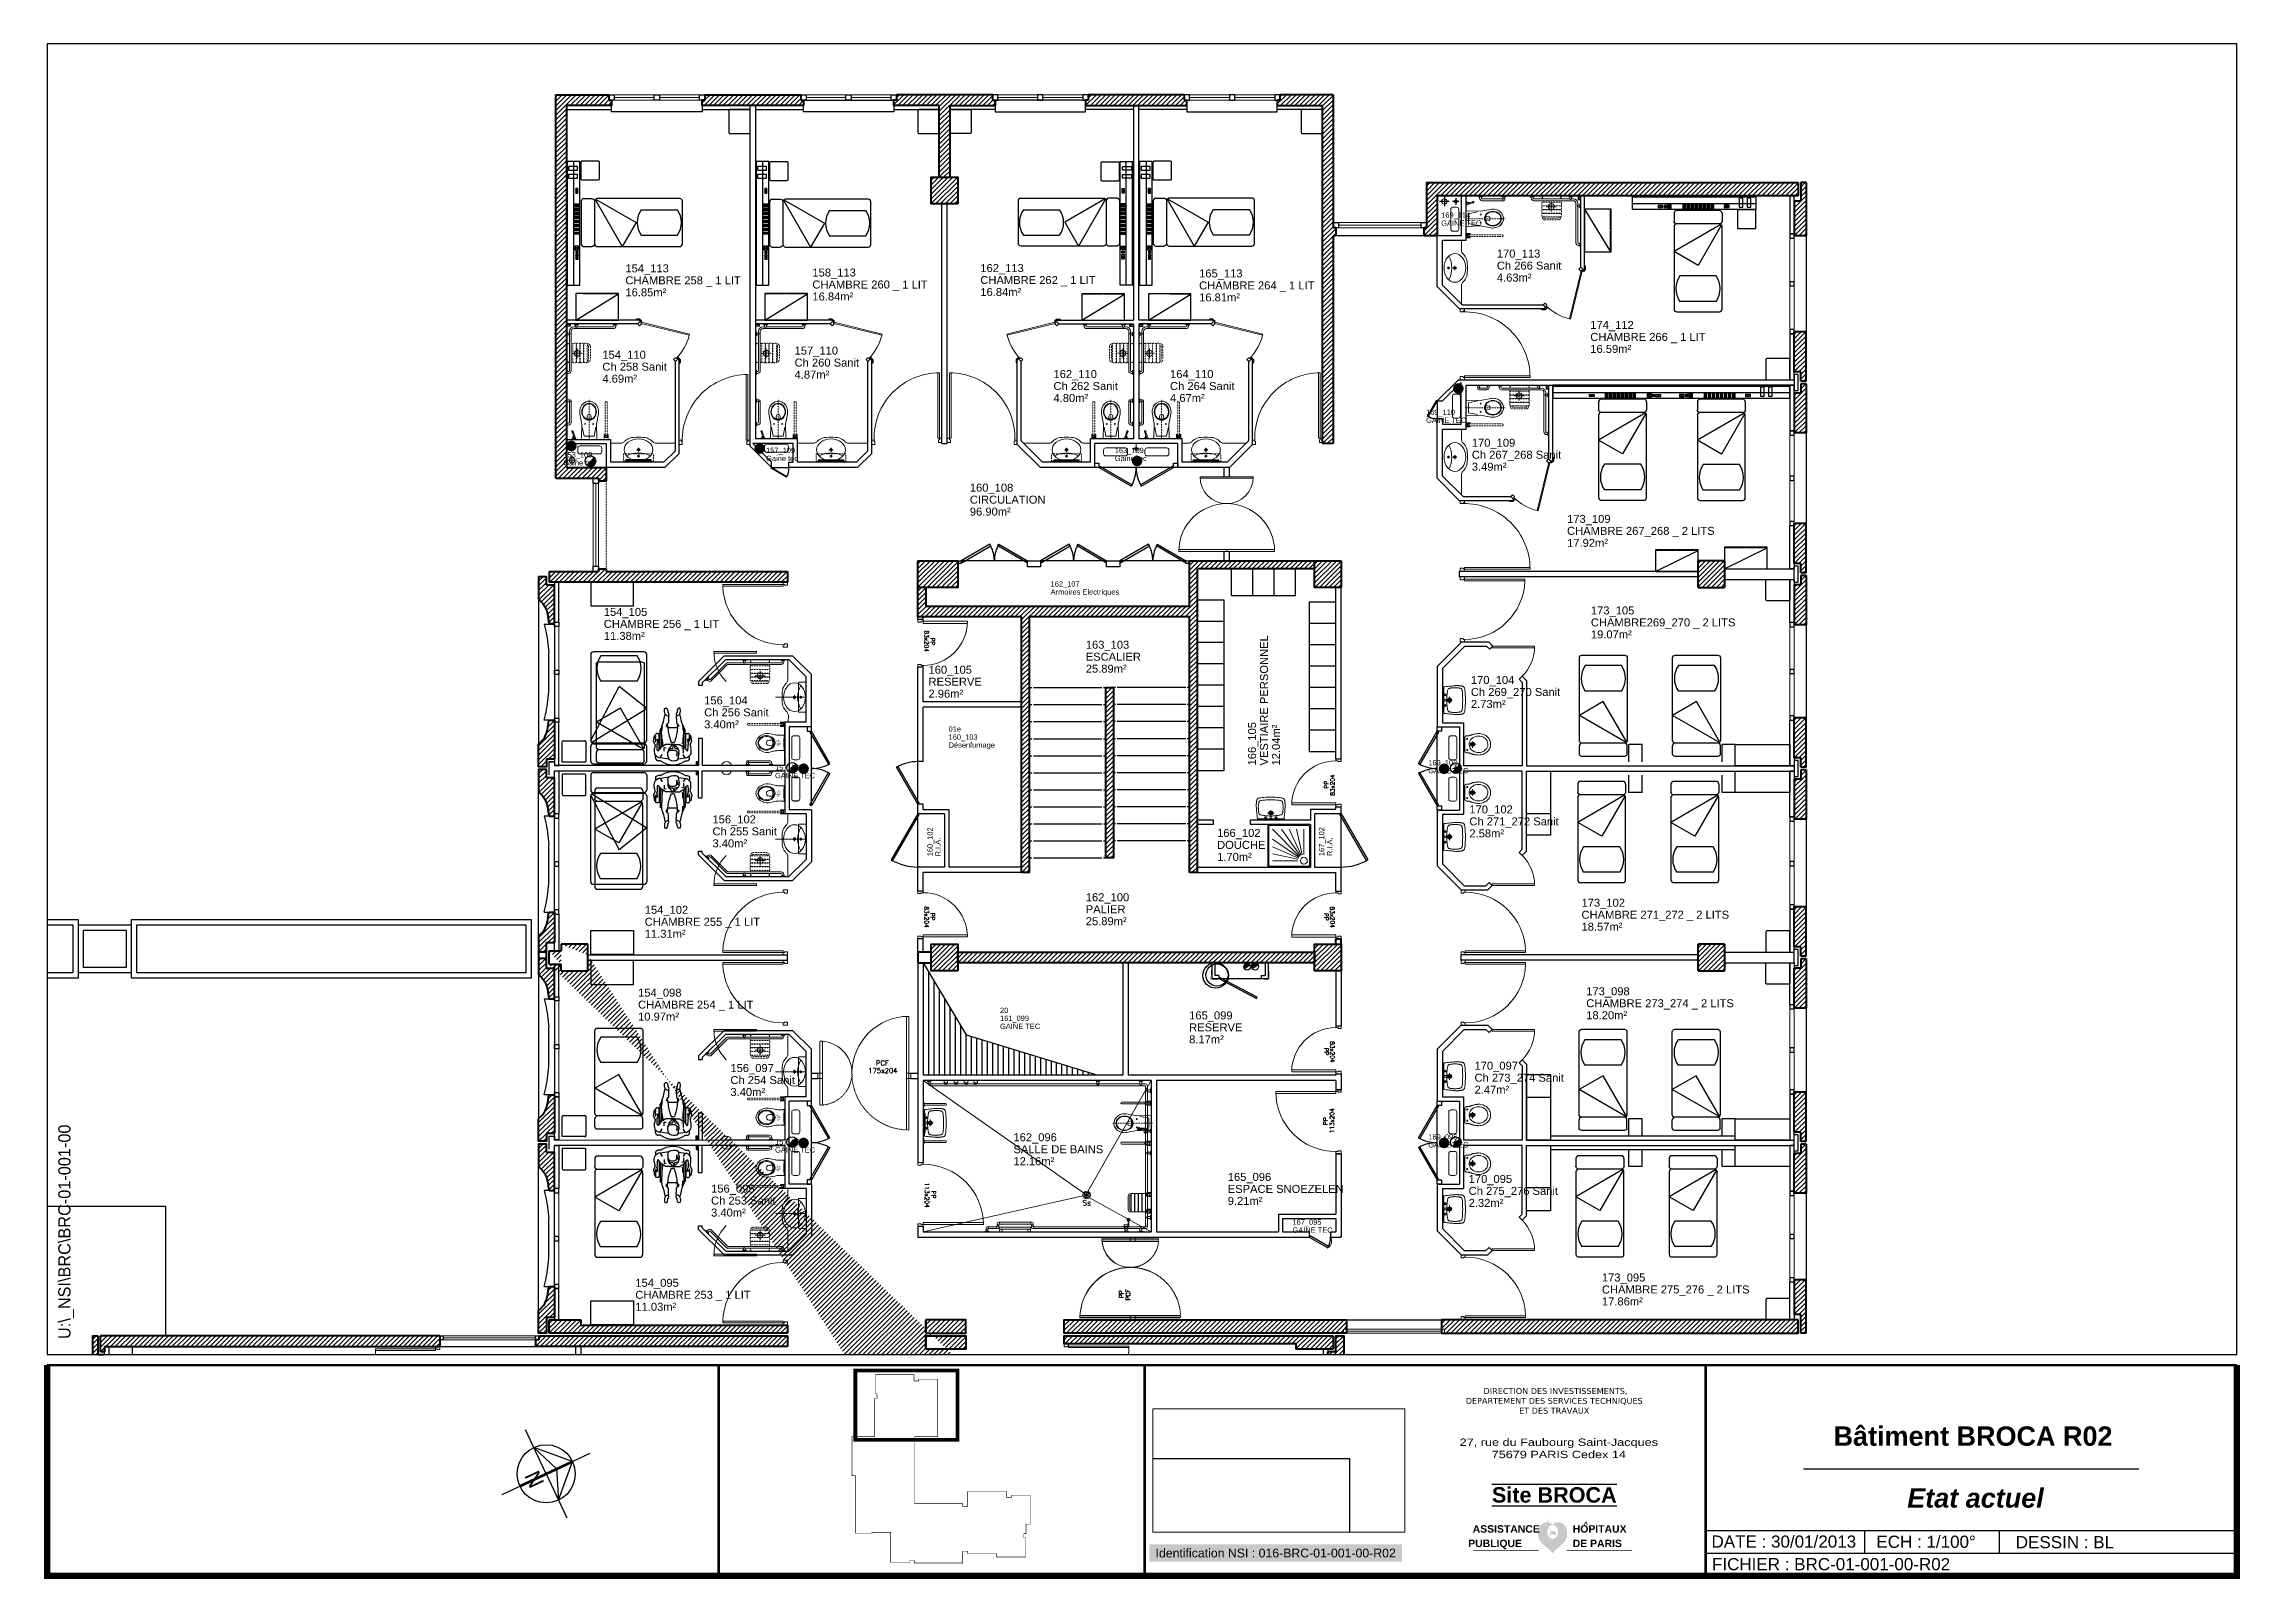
# Paper-space layout 'A3_100°_A' of a CAD drawing. Header units: millimetres. Extents: x -1 to 412, y 0 to 288.
# The model-space entities are those that its viewports show. They can reach past a viewport. Long polylines and large blocks are cut down to what shows.
import ezdxf
from ezdxf.enums import TextEntityAlignment as Align

# ---------------------------------------------------------------- set-up
doc = ezdxf.new("R2010")
doc.units = ezdxf.units.MM
doc.header["$LTSCALE"] = 0.1
doc.header["$MEASUREMENT"] = 0
for name, pattern in [('AXES2', [1.125, 0.75, -0.125, 0.125, -0.125]), ('CACHE', [9.525, 6.35, -3.175]), ('CACHÉ', [0.25, 0.125, -0.125]), ('CONTINU', [0]), ('HIDDEN2', [0.1875, 0.125, -0.0625])]:
    doc.linetypes.add(name, pattern=pattern)
doc.layers.get('0').update_dxf_attribs({"linetype": 'CONTINUOUS'})
for name, color, linetype in [('0_Fmult', 7, 'CONTINUOUS'), ('150 Chute Eaux Usées -Eaux Vannes', 7, 'CONTINUOUS'), ('400 Lits', 150, 'CONTINUOUS'), ('A-STR-MAC-V', 155, 'CONTINUOUS'), ('A-TOIT', 193, 'CONTINUOUS'), ('A_ACCÈS', 7, 'CONTINUOUS'), ('A_AGENC', 204, 'CONTINUOUS'), ('A_EQMP', 142, 'CONTINUOUS'), ('A_EQPM', 8, 'CONTINUOUS'), ('A_Etiqu_Gaine', 8, 'CONTINUOUS'), ('A_Etiqu_Gaine_ancien', 8, 'CONTINUOUS'), ('A_Etiqu_Gaine_code', 8, 'CONTINUOUS'), ('A_Etiqu_Local', 8, 'CONTINUOUS'), ('A_HACH_STRUC', 7, 'CONTINUOUS'), ('A_MUR_CLOIS', 7, 'CONTINU'), ('A_MURS_ALÈG', 7, 'CONTINU'), ('A_MURS_CLOI', 7, 'CONTINUOUS'), ('Logo', 7, 'CONTINU'), ('PLAN01', 7, 'CONTINUOUS'), ("Protection d'angle", 7, 'CONTINUOUS')]:
    doc.layers.add(name, color=color, linetype=linetype)
for name, color, linetype, lineweight in [('A_CHASS', 4, 'CONTINU', 0), ('A_MURS_STRU', 7, 'CONTINU', 40), ('A_PORT', 8, 'CONTINUOUS', 0), ('A_PORTE', 8, 'CONTINU', 0), ('A_SANI', 5, 'CONTINU', 0)]:
    doc.layers.add(name, color=color, linetype=linetype, lineweight=lineweight)
doc.styles.add('ANN', font='ARIALN.TTF', dxfattribs={"width": 1.5, "height": 0.1})
doc.styles.add('ARIAL', font='arial.ttf')
doc.styles.add('Attribut', font='arial.ttf')
doc.styles.add('ROMANS', font='ROMANS')
doc.styles.add('ROMANS8', font='romans8', dxfattribs={"height": 10})
doc.styles.add('STYLE1', font='arial.ttf', dxfattribs={"height": 0.5})
picture_1 = doc.add_image_def('image1.jpg', size_in_pixel=(1654, 472))

psp = doc.layouts.new('A3_100°_A')

# ---------------------------------------------------------------- texts
at = {"layer": '0_Fmult', "style": 'STYLE1'}
for s, p in [('DATE : 30/01/2013 ', (312.6, 7.27)), ('ECH : 1/100°', (343.56, 7.24)), ('DESSIN : BL', (369.73, 7.16)), ('FICHIER : BRC-01-001-00-R02 ', (312.69, 3.03))]:
    psp.add_text(s, height=2.2861, dxfattribs=at).set_placement(p, align=Align.MIDDLE_LEFT)
at = {"layer": '0_Fmult', "insert": (2.16, 45.3), "char_height": 2.2861, "width": 56.0053, "attachment_point": 1, "rotation": 90}
psp.add_mtext('U:\\\\_NSI\\\\BRC\\\\BRC-01-001-00', dxfattribs=at)
at = {"layer": '0_Fmult', "attachment_point": 8}
for s, insert, char_height, style in [('\\pxi-1.4609;{\\fVerdana|b0|i0|c0|p34;\\C5; DIRECTION DES INVESTISSEMENTS,\\PDEPARTEMENT DES SERVICES TECHNIQUES \\PET DES TRAVAUX}', (283.87, 31.27), 1.1059, 'ANN'), ('{\\fArial|b1|i0|c0|p34;Bâtiment BROCA R02}', (361.71, 25.21), 3.6288, 'STYLE1'), ('{\\C5;27, rue du Faubourg Saint-Jacques\\P75679 PARIS Cedex 14}', (283.93, 22.91), 1.3824, 'ANN'), ('{\\fArial|b1|i0|c0|p34;\\L\\OSite BROCA}', (283.08, 14.54), 2.903, 'STYLE1'), ('{\\fArial|b1|i1|c0|p34;\\C5;Etat actuel}', (362.17, 13.59), 3.6288, 'STYLE1')]:
    psp.add_mtext(s, dxfattribs=dict(at, insert=insert, char_height=char_height, style=style))
at = {"layer": '0_Fmult', "insert": (230.76, 4.27), "char_height": 1.6508, "attachment_point": 8, "style": 'STYLE1', "bg_fill": 1, "box_fill_scale": 1.5, "bg_fill_color": 51, "bg_fill_transparency": 0}
psp.add_mtext('{\\C194;Identification NSI : 016-BRC-01-001-00-R02\\C6; }', dxfattribs=at)

msp = doc.modelspace()

# ---------------------------------------------------------------- texts
at = {"layer": 'A_SANI', "color": 8, "linetype": 'Continuous', "style": 'ROMANS'}
msp.add_text('Ss', height=0.1, dxfattribs=at).set_placement((162.472, 95.091), align=Align.CENTER)
at = {"layer": 'A_SANI', "color": 8, "char_height": 0.02, "rotation": 270}
for s, insert, width, attachment_point in [('003997', (156.66, 103.733), 0.17856, 3), ('Wc Prima', (156.689, 103.718), 0.23506, 3), ('ALLIA', (156.721, 103.736), 0.14983, 3), ('003997', (156.66, 102.872), 0.17856, 1), ('Wc Prima', (156.689, 102.887), 0.23506, 1), ('ALLIA', (156.721, 102.87), 0.14983, 1), ('003997', (156.66, 96.702), 0.17856, 3), ('Wc Prima', (156.689, 96.687), 0.23506, 3), ('ALLIA', (156.721, 96.705), 0.14983, 3), ('003997', (156.66, 95.841), 0.17856, 1), ('Wc Prima', (156.689, 95.856), 0.23506, 1), ('ALLIA', (156.721, 95.839), 0.14983, 1)]:
    msp.add_mtext(s, dxfattribs=dict(at, insert=insert, width=width, attachment_point=attachment_point))

# ---------------------------------------------------------------- blocks, each defined once
blk = doc.blocks.new('Rosev_2')
for p, q in [((0, 0), (-0.487, 1.205)), ((-0.292, 0.723), (-0.723, -0.292)), ((-0.285, -0.115), (-0.292, 0.723)), ((1.205, 0.487), (-1.205, -0.487)), ((0.715, 0.311), (-0.712, -0.265)), ((0.731, 0.273), (-0.696, -0.304)), ((0, 0), (0.487, -1.205)), ((-0.723, -0.292), (0.292, -0.723)), ((0.292, -0.723), (-0.285, -0.115))]:
    blk.add_line(p, q)
blk.add_circle((0, 0), 0.78)
at = {"style": 'ARIAL'}
blk.add_text('N', height=0.416, rotation=112, dxfattribs=at).set_placement((0.516, 0.208), align=Align.CENTER)
blk = doc.blocks.new('Logo_AP-HP_2010')
h = blk.add_hatch(color=5)
h.dxf.hatch_style = 1
h.paths.add_polyline_path([(15.26, 3.54, 0.087951), (15.2, 3.58, 0.077698), (15.12, 3.61, 0.03026), (14.91, 3.63, 0.064219), (14.74, 3.62, 0.053297), (14.54, 3.55, -0.035265), (14.4, 3.73, -0.035265), (14.29, 3.92, -0.038017), (14.19, 4.15, -0.033638), (14.14, 4.36, -0.047979), (14.34, 4.58, -0.080912), (14.54, 4.71, -0.061688), (14.85, 4.8, 0.082171), (14.42, 5.12, 0.104414), (14.01, 5.23, 0.004443), (13.97, 5.23, -0.052513), (13.99, 5.44, -0.052513), (14.05, 5.65, -0.024915), (14.09, 5.74, -0.024915), (14.14, 5.82), (14.03, 5.79, 0.023369), (13.99, 5.71, 0.023369), (13.95, 5.63, 0.05238), (13.9, 5.44, 0.05238), (13.89, 5.23, 0.051008), (13.42, 5.19, 0.090273), (13.04, 5.04, 0.070397), (12.64, 4.71, 0.074613), (12.38, 4.31, 0.054663), (12.18, 3.74, 0.057344), (12.13, 3.17, 0.038155), (12.18, 2.55, 0.062487), (12.29, 2.19, 0.038104), (12.54, 1.73, 0.051084), (12.78, 1.42, 0.010974), (13.14, 1.07, 0.010897), (13.51, 0.73, 0.014069), (13.83, 0.47, -0.009376), (14.31, 0.09, -0.043401), (14.53, -0.13, -0.022183), (14.9, -0.61, -0.022183), (15.26, -0.12, -0.043401), (15.47, 0.1, -0.009376), (15.94, 0.49, 0.014069), (16.26, 0.75, 0.010897), (16.62, 1.1, 0.010974), (16.98, 1.46, 0.051084), (17.21, 1.77, 0.038104), (17.45, 2.24, 0.062487), (17.56, 2.6, 0.038155), (17.6, 3.21, 0.057344), (17.53, 3.78, 0.054663), (17.33, 4.35, 0.074613), (17.05, 4.75, 0.070397), (16.66, 5.07, 0.090273), (16.26, 5.22, 0.064201), (15.68, 5.25, 0.104414), (15.27, 5.13, 0.082171), (14.85, 4.8, -0.061688), (15.15, 4.72, -0.080912), (15.36, 4.59, -0.051096), (15.58, 4.36, -0.052273), (15.74, 4.09, -0.097488), (15.87, 3.59, -0.091605), (15.81, 3.04, -0.052863), (15.68, 2.74, -0.047118), (15.47, 2.45, -0.087865), (15.24, 2.26, -0.067468), (14.88, 2.11, -0.067468), (14.52, 2.25, -0.087865), (14.28, 2.43, -0.047118), (14.07, 2.72, -0.052863), (13.93, 3.02, -0.091605), (13.85, 3.57, -0.097488), (13.97, 4.07, -0.037175), (14.08, 4.27, 0.028309), (14.14, 4.06, 0.028309), (14.22, 3.87, 0.032302), (14.35, 3.66, 0.032302), (14.5, 3.47, 0.048008), (14.4, 3.33, 0.048008), (14.34, 3.17, 0.065182), (14.3, 2.94, 0.065182), (14.32, 2.7, 0.05645), (14.42, 2.76, 0.009836), (14.44, 2.78), (14.52, 2.85, 0.112168), (14.62, 3.07, 0.115868), (14.62, 3.31, 0.064855), (14.8, 3.12, 0.064855), (15.02, 2.99, 0.065591), (15.27, 2.92, 0.065591), (15.54, 2.91, 0.07043), (15.49, 3.17, 0.082203), (15.39, 3.37, 0.028832)])
h.paths.add_polyline_path([(13.55, 4.72, -1), (13.78, 4.72, -1)], flags=16)
at = {"color": 5, "const_width": 0.122}
for points in [[(12.27, 0), (0, 0)], [(29.78, 0), (17.51, 0)]]:
    blk.add_lwpolyline(points, dxfattribs=at)
at = {"color": 5, "char_height": 1.4, "attachment_point": 1, "style": 'ARIAL'}
for s, width, insert in [('\\pxqd;{\\fArial|b1|i0|c0|p34;ASSISTANCE}', 10.3743, (-0.15, 4.72)), ('\\pxqd;{\\fArial|b1|i0|c0|p34;HOPITAUX}', 12.471, (18.64, 4.72)), ('\\pxqd;{\\fArial|b1|i0|c0|p34;PUBLIQUE}', 12.2862, (-0.99, 2)), ('\\pxqd;{\\fArial|b1|i0|c0|p34;DE PARIS}', 12.471, (18.64, 2))]:
    blk.add_mtext_dynamic_manual_height_columns(s, width=width, gutter_width=20, heights=[0], dxfattribs=dict(at, insert=insert))
at = {"insert": (20.7, 5.36), "char_height": 1, "width": 5.387, "attachment_point": 1, "style": 'ARIAL'}
blk.add_mtext('{\\fArial|b1|i0|c0|p34;\\C5;^ }', dxfattribs=at)
blk = doc.blocks.new('LOGAPHP_2010')
blk.add_blockref('Logo_AP-HP_2010', (-259.22, -180.76))
blk = doc.blocks.new('BROCA2-G664')
at = {"layer": '400 Lits', "linetype": 'Continuous'}
for p, q in [((7.900006, 68.849884), (8.05, 68.849884)), ((8.100003, 68.799881), (8.100003, 67.999878)), ((8.11089, 68.831024), (8.619618, 67.949875)), ((8.118855, 68.838989), (8.87943, 68.399872)), ((8.87943, 68.399872), (8.619618, 67.949875)), ((7.900006, 67.949875), (8.05, 67.949875))]:
    blk.add_line(p, q, dxfattribs=at)
for points in [[(7.900006, 68.849884, 0.414213), (7.850006, 68.799881), (7.850003, 67.999878, 0.414214), (7.900006, 67.949878)], [(8.05, 68.849884, -0.414213), (8.1, 68.799881), (8.100003, 67.999878, -0.414214), (8.05, 67.949878)], [(8.150006, 68.849884, 0.414213), (8.100006, 68.799881), (8.100003, 67.999878, 0.414214), (8.150006, 67.949878)], [(8.149732, 67.949875), (9.700002, 67.949875, 0.414214), (9.750002, 67.999878), (9.750005, 68.799881, 0.414214), (9.700002, 68.849881), (8.149732, 68.849884)]]:
    blk.add_lwpolyline(points, format="xyb", dxfattribs=at)
blk = doc.blocks.new('BROCA2-G666')
at = {"layer": '400 Lits', "linetype": 'Continuous'}
for p, q in [((8.973927, 68.63842), (9.655507, 68.63842)), ((8.973927, 68.161324), (9.655507, 68.161324))]:
    blk.add_line(p, q, dxfattribs=at)
for start, end in [(145.007771, 214.992539), (325.007913, 34.991933)]:
    blk.add_arc((9.314717, 68.399879), 0.415985, start, end, dxfattribs=at)
blk = doc.blocks.new('BROCA2-G669')
at = {"layer": '400 Lits', "linetype": 'Continuous'}
for p, q in [((11.449738, 68.849884), (11.599731, 68.849884)), ((11.649734, 68.799881), (11.649734, 67.999878)), ((11.660622, 68.831024), (12.16935, 67.949875)), ((11.668587, 68.838989), (12.429161, 68.399872)), ((12.429161, 68.399872), (12.16935, 67.949875)), ((11.449738, 67.949875), (11.599731, 67.949875))]:
    blk.add_line(p, q, dxfattribs=at)
for points in [[(11.449738, 68.849884, 0.414213), (11.399738, 68.799881), (11.399734, 67.999878, 0.414214), (11.449738, 67.949878)], [(11.599731, 68.849884, -0.414213), (11.649731, 68.799881), (11.649734, 67.999878, -0.414214), (11.599731, 67.949878)], [(11.699738, 68.849884, 0.414213), (11.649738, 68.799881), (11.649734, 67.999878, 0.414214), (11.699738, 67.949878)], [(11.699463, 67.949875), (13.249733, 67.949875, 0.414214), (13.299733, 67.999878), (13.299736, 68.799881, 0.414214), (13.249733, 68.849881), (11.699463, 68.849884)]]:
    blk.add_lwpolyline(points, format="xyb", dxfattribs=at)
blk = doc.blocks.new('BROCA2-G776')
at = {"layer": '400 Lits', "linetype": 'Continuous'}
for p, q in [((27.250032, 51.979797), (26.800032, 51.719986)), ((27.689146, 51.219227), (27.250032, 51.979797)), ((27.681177, 51.211258), (26.800032, 51.719986)), ((26.800032, 51.000374), (26.800032, 51.150368)), ((27.650034, 51.200371), (26.850031, 51.200371)), ((27.700033, 51.000374), (27.700033, 51.150368))]:
    blk.add_line(p, q, dxfattribs=at)
for points in [[(26.800032, 51.250099), (26.800032, 52.800369, -0.414213), (26.850031, 52.850369), (27.650034, 52.850372, -0.414214), (27.700034, 52.800369), (27.700033, 51.250099)], [(27.700033, 51.250374, -0.414213), (27.650034, 51.200374), (26.850031, 51.200371, -0.414214), (26.800031, 51.250374)], [(27.700033, 51.150368, 0.414214), (27.650034, 51.200368), (26.850031, 51.200371, 0.414214), (26.800031, 51.150368)], [(27.700033, 51.000374, -0.414213), (27.650034, 50.950374), (26.850031, 50.950371, -0.414214), (26.800031, 51.000374)]]:
    blk.add_lwpolyline(points, format="xyb", dxfattribs=at)
blk = doc.blocks.new('BROCA2-G777')
at = {"layer": '400 Lits', "linetype": 'Continuous'}
for p, q in [((26.800032, 50.650494), (26.800032, 50.5005)), ((27.681177, 50.43961), (26.800032, 49.930882)), ((27.650034, 50.450497), (26.850031, 50.450497)), ((27.689146, 50.431641), (27.250032, 49.67107)), ((27.700033, 50.650494), (27.700033, 50.5005)), ((27.250032, 49.67107), (26.800032, 49.930882))]:
    blk.add_line(p, q, dxfattribs=at)
for points in [[(27.700033, 50.650494, 0.414214), (27.650034, 50.700494), (26.850031, 50.700497, 0.414214), (26.800031, 50.650494)], [(27.700033, 50.5005, -0.414213), (27.650034, 50.4505), (26.850031, 50.450497, -0.414214), (26.800031, 50.5005)], [(27.700033, 50.400494, 0.414214), (27.650034, 50.450494), (26.850031, 50.450497, 0.414214), (26.800031, 50.400494)], [(26.800032, 50.400768), (26.800032, 48.850498, 0.414213), (26.850031, 48.800498), (27.650034, 48.800495, 0.414213), (27.700034, 48.850498), (27.700033, 50.400768)]]:
    blk.add_lwpolyline(points, format="xyb", dxfattribs=at)
blk = doc.blocks.new('BROCA2-G782')
at = {"layer": '400 Lits', "linetype": 'Continuous'}
for p, q in [((29.000032, 51.979797), (28.550032, 51.719986)), ((29.439146, 51.219227), (29.000032, 51.979797)), ((29.431177, 51.211258), (28.550032, 51.719986)), ((28.550032, 51.000374), (28.550032, 51.150368)), ((29.400034, 51.200371), (28.600031, 51.200371)), ((29.450033, 51.000374), (29.450033, 51.150368))]:
    blk.add_line(p, q, dxfattribs=at)
for points in [[(28.550032, 51.250099), (28.550032, 52.800369, -0.414213), (28.600031, 52.850369), (29.400034, 52.850372, -0.414214), (29.450034, 52.800369), (29.450033, 51.250099)], [(29.450033, 51.250374, -0.414213), (29.400034, 51.200374), (28.600031, 51.200371, -0.414214), (28.550031, 51.250374)], [(29.450033, 51.150368, 0.414214), (29.400034, 51.200368), (28.600031, 51.200371, 0.414214), (28.550031, 51.150368)], [(29.450033, 51.000374, -0.414213), (29.400034, 50.950374), (28.600031, 50.950371, -0.414214), (28.550031, 51.000374)]]:
    blk.add_lwpolyline(points, format="xyb", dxfattribs=at)
blk = doc.blocks.new('BROCA2-G785')
at = {"layer": '400 Lits', "linetype": 'Continuous'}
for p, q in [((28.550032, 50.650494), (28.550032, 50.5005)), ((29.431177, 50.43961), (28.550032, 49.930882)), ((29.400034, 50.450497), (28.600031, 50.450497)), ((29.439146, 50.431641), (29.000032, 49.67107)), ((29.450033, 50.650494), (29.450033, 50.5005)), ((29.000032, 49.67107), (28.550032, 49.930882))]:
    blk.add_line(p, q, dxfattribs=at)
for points in [[(29.450033, 50.650494, 0.414214), (29.400034, 50.700494), (28.600031, 50.700497, 0.414214), (28.550031, 50.650494)], [(29.450033, 50.5005, -0.414213), (29.400034, 50.4505), (28.600031, 50.450497, -0.414214), (28.550031, 50.5005)], [(29.450033, 50.400494, 0.414214), (29.400034, 50.450494), (28.600031, 50.450497, 0.414214), (28.550031, 50.400494)], [(28.550032, 50.400768), (28.550032, 48.850498, 0.414213), (28.600031, 48.800498), (29.400034, 48.800495, 0.414213), (29.450034, 48.850498), (29.450033, 50.400768)]]:
    blk.add_lwpolyline(points, format="xyb", dxfattribs=at)
blk = doc.blocks.new('BROCA2-G795')
at = {"layer": '400 Lits', "linetype": 'Continuous'}
for p, q in [((26.800032, 64.925613), (26.800032, 64.77562)), ((27.700033, 64.925613), (27.700033, 64.77562)), ((27.681177, 64.714729), (26.800032, 64.206001)), ((27.650034, 64.725616), (26.850031, 64.725616)), ((27.689146, 64.706757), (27.250032, 63.946186)), ((27.250032, 63.946186), (26.800032, 64.206001))]:
    blk.add_line(p, q, dxfattribs=at)
for points in [[(27.700033, 64.925613, 0.414214), (27.650034, 64.975613), (26.850031, 64.975616, 0.414214), (26.800031, 64.925613)], [(27.700033, 64.77562, -0.414213), (27.650034, 64.72562), (26.850031, 64.725616, -0.414214), (26.800031, 64.775619)], [(27.700033, 64.675613, 0.414214), (27.650034, 64.725613), (26.850031, 64.725616, 0.414214), (26.800031, 64.675613)], [(26.800032, 64.675888), (26.800032, 63.125614, 0.414213), (26.850031, 63.075614), (27.650034, 63.075611, 0.414213), (27.700034, 63.125614), (27.700033, 64.675888)]]:
    blk.add_lwpolyline(points, format="xyb", dxfattribs=at)
blk = doc.blocks.new('BROCA2-G818')
at = {"layer": '400 Lits', "linetype": 'Continuous'}
for p, q in [((27.250032, 59.004913), (26.800032, 58.745102)), ((27.689146, 58.244343), (27.250032, 59.004913)), ((27.681177, 58.236374), (26.800032, 58.745102)), ((26.800032, 58.02549), (26.800032, 58.175484)), ((27.650034, 58.225487), (26.850031, 58.225487)), ((27.700033, 58.02549), (27.700033, 58.175484))]:
    blk.add_line(p, q, dxfattribs=at)
for points in [[(26.800032, 58.275215), (26.800032, 59.825485, -0.414213), (26.850031, 59.875485), (27.650034, 59.875488, -0.414214), (27.700034, 59.825485), (27.700033, 58.275215)], [(27.700033, 58.27549, -0.414213), (27.650034, 58.22549), (26.850031, 58.225487, -0.414214), (26.800031, 58.27549)], [(27.700033, 58.175484, 0.414214), (27.650034, 58.225484), (26.850031, 58.225487, 0.414214), (26.800031, 58.175484)], [(27.700033, 58.02549, -0.414213), (27.650034, 57.97549), (26.850031, 57.975487, -0.414214), (26.800031, 58.02549)]]:
    blk.add_lwpolyline(points, format="xyb", dxfattribs=at)
blk = doc.blocks.new('BROCA2-G834')
at = {"layer": '400 Lits', "linetype": 'Continuous'}
for p, q in [((26.800032, 57.67561), (26.800032, 57.525616)), ((27.681177, 57.464725), (26.800032, 56.955997)), ((27.650034, 57.475613), (26.850031, 57.475613)), ((27.689146, 57.456757), (27.250032, 56.696186)), ((27.700033, 57.67561), (27.700033, 57.525616)), ((27.250032, 56.696186), (26.800032, 56.955997))]:
    blk.add_line(p, q, dxfattribs=at)
for points in [[(27.700033, 57.67561, 0.414214), (27.650034, 57.72561), (26.850031, 57.725613, 0.414214), (26.800031, 57.67561)], [(27.700033, 57.525616, -0.414213), (27.650034, 57.475616), (26.850031, 57.475613, -0.414214), (26.800031, 57.525616)], [(27.700033, 57.42561, 0.414214), (27.650034, 57.47561), (26.850031, 57.475613, 0.414214), (26.800031, 57.42561)], [(26.800032, 57.425884), (26.800032, 55.875614, 0.414213), (26.850031, 55.825614), (27.650034, 55.825611, 0.414213), (27.700034, 55.875614), (27.700033, 57.425884)]]:
    blk.add_lwpolyline(points, format="xyb", dxfattribs=at)
blk = doc.blocks.new('BROCA2-G840')
at = {"layer": '400 Lits', "linetype": 'Continuous'}
for p, q in [((18.649998, 68.849876), (18.799992, 68.849876)), ((18.849995, 68.799881), (18.849995, 67.999878)), ((18.860882, 68.831024), (19.36961, 67.949875)), ((18.868847, 68.838989), (19.629421, 68.399879)), ((19.629421, 68.399879), (19.36961, 67.949875)), ((18.649998, 67.949875), (18.799992, 67.949875))]:
    blk.add_line(p, q, dxfattribs=at)
for points in [[(18.649998, 68.849876, 0.414214), (18.599998, 68.799881), (18.599995, 67.999878, 0.414214), (18.649998, 67.949878)], [(18.799992, 68.849876, -0.414213), (18.849992, 68.799881), (18.849995, 67.999878, -0.414214), (18.799992, 67.949878)], [(18.899998, 68.849876, 0.414214), (18.849998, 68.799881), (18.849995, 67.999878, 0.414214), (18.899998, 67.949878)], [(18.899723, 67.949875), (20.449993, 67.949875, 0.414214), (20.499993, 67.999878), (20.499996, 68.799881, 0.414213), (20.449993, 68.849881), (18.899723, 68.849876)]]:
    blk.add_lwpolyline(points, format="xyb", dxfattribs=at)
blk = doc.blocks.new('BROCA2-G851')
at = {"layer": '400 Lits', "linetype": 'Continuous'}
for p, q in [((18.031073, 68.838989), (17.270498, 68.399872)), ((18.039038, 68.831024), (17.53031, 67.949875)), ((18.049925, 68.799881), (18.049925, 67.999878)), ((18.249922, 68.849884), (18.099928, 68.849884)), ((17.270498, 68.399872), (17.53031, 67.949875)), ((18.249922, 67.949875), (18.099928, 67.949875))]:
    blk.add_line(p, q, dxfattribs=at)
for points in [[(18.000196, 67.949875), (16.449926, 67.949875, -0.414214), (16.399926, 67.999878), (16.399923, 68.799881, -0.414214), (16.449926, 68.849881), (18.000196, 68.849884)], [(17.999922, 68.849884, -0.414213), (18.049922, 68.799881), (18.049925, 67.999878, -0.414214), (17.999922, 67.949878)], [(18.099928, 68.849884, 0.414213), (18.049928, 68.799881), (18.049925, 67.999878, 0.414214), (18.099928, 67.949878)], [(18.249922, 68.849884, -0.414213), (18.299922, 68.799881), (18.299925, 67.999878, -0.414214), (18.249922, 67.949878)]]:
    blk.add_lwpolyline(points, format="xyb", dxfattribs=at)
blk = doc.blocks.new('BROCA2-G882')
at = {"layer": '400 Lits', "linetype": 'Continuous'}
for p, q in [((28.550032, 64.925613), (28.550032, 64.77562)), ((29.450033, 64.925613), (29.450033, 64.77562)), ((29.431177, 64.714729), (28.550032, 64.206001)), ((29.400034, 64.725616), (28.600031, 64.725616)), ((29.439146, 64.706757), (29.000032, 63.946186)), ((29.000032, 63.946186), (28.550032, 64.206001))]:
    blk.add_line(p, q, dxfattribs=at)
for points in [[(29.450033, 64.925613, 0.414214), (29.400034, 64.975613), (28.600031, 64.975616, 0.414214), (28.550031, 64.925613)], [(29.450033, 64.77562, -0.414213), (29.400034, 64.72562), (28.600031, 64.725616, -0.414214), (28.550031, 64.775619)], [(29.450033, 64.675613, 0.414214), (29.400034, 64.725613), (28.600031, 64.725616, 0.414214), (28.550031, 64.675613)], [(28.550032, 64.675888), (28.550032, 63.125614, 0.414213), (28.600031, 63.075614), (29.400034, 63.075611, 0.414213), (29.450034, 63.125614), (29.450033, 64.675888)]]:
    blk.add_lwpolyline(points, format="xyb", dxfattribs=at)
blk = doc.blocks.new('BROCA2-G883')
at = {"layer": '400 Lits', "linetype": 'Continuous'}
for p, q in [((29.000032, 59.004913), (28.550032, 58.745102)), ((29.439146, 58.244343), (29.000032, 59.004913)), ((29.431177, 58.236374), (28.550032, 58.745102)), ((28.550032, 58.02549), (28.550032, 58.175484)), ((29.400034, 58.225487), (28.600031, 58.225487)), ((29.450033, 58.02549), (29.450033, 58.175484))]:
    blk.add_line(p, q, dxfattribs=at)
for points in [[(28.550032, 58.275215), (28.550032, 59.825485, -0.414213), (28.600031, 59.875485), (29.400034, 59.875488, -0.414214), (29.450034, 59.825485), (29.450033, 58.275215)], [(29.450033, 58.27549, -0.414213), (29.400034, 58.22549), (28.600031, 58.225487, -0.414214), (28.550031, 58.27549)], [(29.450033, 58.175484, 0.414214), (29.400034, 58.225484), (28.600031, 58.225487, 0.414214), (28.550031, 58.175484)], [(29.450033, 58.02549, -0.414213), (29.400034, 57.97549), (28.600031, 57.975487, -0.414214), (28.550031, 58.02549)]]:
    blk.add_lwpolyline(points, format="xyb", dxfattribs=at)
blk = doc.blocks.new('BROCA2-G894')
at = {"layer": '400 Lits', "linetype": 'Continuous'}
for p, q in [((28.550032, 57.67561), (28.550032, 57.525616)), ((29.431177, 57.464725), (28.550032, 56.955997)), ((29.400034, 57.475613), (28.600031, 57.475613)), ((29.439146, 57.456757), (29.000032, 56.696186)), ((29.450033, 57.67561), (29.450033, 57.525616)), ((29.000032, 56.696186), (28.550032, 56.955997))]:
    blk.add_line(p, q, dxfattribs=at)
for points in [[(29.450033, 57.67561, 0.414214), (29.400034, 57.72561), (28.600031, 57.725613, 0.414214), (28.550031, 57.67561)], [(29.450033, 57.525616, -0.414213), (29.400034, 57.475616), (28.600031, 57.475613, -0.414214), (28.550031, 57.525616)], [(29.450033, 57.42561, 0.414214), (29.400034, 57.47561), (28.600031, 57.475613, 0.414214), (28.550031, 57.42561)], [(28.550032, 57.425884), (28.550032, 55.875614, 0.414213), (28.600031, 55.825614), (29.400034, 55.825611, 0.414213), (29.450034, 55.875614), (29.450033, 57.425884)]]:
    blk.add_lwpolyline(points, format="xyb", dxfattribs=at)
blk = doc.blocks.new('BROCA2-G904')
at = {"layer": '400 Lits', "linetype": 'Continuous'}
for p, q in [((29.340822, 67.299042), (28.659243, 67.299042)), ((29.340822, 66.821945), (28.659243, 66.821945))]:
    blk.add_line(p, q, dxfattribs=at)
for start, end in [(145.008072, 214.992089), (325.007448, 34.99223)]:
    blk.add_arc((29.000032, 67.060493), 0.415985, start, end, dxfattribs=at)
blk = doc.blocks.new('BROCA2-G905')
at = {"layer": '400 Lits', "linetype": 'Continuous'}
for p, q in [((28.550032, 68.475204), (28.550032, 68.325211)), ((29.450033, 68.475204), (29.450033, 68.325211)), ((29.431177, 68.26432), (28.550032, 67.755592)), ((29.400034, 68.275208), (28.600031, 68.275208)), ((29.439146, 68.256348), (29.000032, 67.495781)), ((29.000032, 67.495781), (28.550032, 67.755592))]:
    blk.add_line(p, q, dxfattribs=at)
for points in [[(29.450033, 68.475204, 0.414214), (29.400034, 68.525204), (28.600031, 68.525208, 0.414214), (28.550031, 68.475204)], [(29.450033, 68.325211, -0.414213), (29.400034, 68.275211), (28.600031, 68.275208, -0.414214), (28.550031, 68.325211)], [(29.450033, 68.225204, 0.414214), (29.400034, 68.275204), (28.600031, 68.275208, 0.414214), (28.550031, 68.225204)], [(28.550032, 68.225479), (28.550032, 66.675209, 0.414213), (28.600031, 66.625209), (29.400034, 66.625206, 0.414213), (29.450034, 66.675209), (29.450033, 68.225479)]]:
    blk.add_lwpolyline(points, format="xyb", dxfattribs=at)
blk = doc.blocks.new('syphon')
at = {"linetype": 'Continuous'}
for p, q in [((-0.092, 0), (0.092, 0)), ((0, 0.092), (0, -0.092))]:
    blk.add_line(p, q, dxfattribs=at)
blk.add_circle((0, 0), 0.055, dxfattribs=at)
blk = doc.blocks.new('hewi-barrwc')
at = {"linetype": 'Continuous'}
for p, q in [((-0.017, 0), (0, 0)), ((-0.017, 0), (-0.017, -0.071)), ((-0.09, -0.069), (-0.09, -0.473)), ((-0.057, -0.069), (-0.057, -0.473)), ((-0.017, -0.019), (-0.04, -0.019)), ((-0.017, -0.052), (-0.04, -0.052)), ((-0.017, -0.071), (0, -0.071)), ((-0.017, -0.457), (-0.057, -0.457)), ((-0.017, -0.49), (-0.057, -0.49)), ((-0.017, -0.438), (-0.017, -0.509)), ((-0.017, -0.438), (-0.017, -0.509)), ((-0.017, -0.438), (0, -0.438)), ((-0.017, -0.509), (0, -0.509)), ((0, -0.438), (0, -0.509))]:
    blk.add_line(p, q, dxfattribs=at)
blk.add_circle((-0.073, -0.473), 0.0165, dxfattribs=at)
for centre, radius, start, end in [((-0.04, -0.069), 0.05, 90, 180), ((-0.04, -0.069), 0.017, 90, 180), ((-0.048, -0.473), 0.0189, 219.8881, 240.8649)]:
    blk.add_arc(centre, radius, start, end, dxfattribs=at)
blk = doc.blocks.new('hewi-barre')
at = {"linetype": 'Continuous'}
for p, q in [((0, 0), (0, -0.021)), ((0.078, 0), (0.078, -0.021)), ((0.078, -0.021), (0, -0.021)), ((0, -0.021), (0, -0.079)), ((0.016, -0.079), (0, -0.079)), ((0.016, -0.021), (0.016, -0.079)), ((0.062, -0.032), (0.016, -0.032)), ((0.022, -0.072), (0.016, -0.072)), ((0.062, -0.072), (0.055, -0.072)), ((0.062, -0.021), (0.062, -0.079)), ((0.078, -0.079), (0.062, -0.079)), ((0.078, -0.021), (0.078, -0.079))]:
    blk.add_line(p, q, dxfattribs=at)
at = {"linetype": 'HIDDEN2', "ltscale": 0.5}
for p, q in [((0.022, -0.064), (0.022, -0.688)), ((0.055, -0.064), (0.055, -0.688))]:
    blk.add_line(p, q, dxfattribs=at)
at = {"linetype": 'Continuous'}
blk.add_arc((0.039, -0.071), 0.0178, 21.9288, 158.0712, dxfattribs=at)
at = {"linetype": 'HIDDEN2', "ltscale": 0.5}
blk.add_arc((0.039, -0.683), 0.0173, 197.7939, 342.2061, dxfattribs=at)
blk = doc.blocks.new("Protection d'angle")
at = {"layer": "Protection d'angle", "color": 7}
blk.add_lwpolyline([(-0.007, 0.352, 0, 0, 0), (-0.007, 0.153, 0, 0, 0), (0, 0.153, 0, 0, 0), (0, 0.142, 0, 0, 0), (-0.007, 0.142, 0, 0, 0), (-0.007, 0.037, 0, 0, 0), (0.004, 0.007, 0, 0, -0.490349), (0.006, -0.006, 0, 0, -0.490349), (-0.007, -0.004, 0, 0, 0), (-0.037, 0.007, 0, 0, 0), (-0.142, 0.007, 0, 0, 0), (-0.142, 0, 0, 0, 0), (-0.153, 0, 0, 0, 0), (-0.153, 0.007, 0, 0, 0), (-0.352, 0.007, 0.01, 0.01, 0), (-0.358, 0.007, 0.01, 0.01, 1), (-0.358, -0.002, 0.01, 0.01, 0), (-0.019, -0.016, 0.01, 0.01, 0.413602), (0.016, -0.016, 0.01, 0.01, 0.414214), (0.016, 0.019, 0.01, 0.01, 0), (0.002, 0.358, 0.01, 0.01, 1), (-0.007, 0.358, 0.01, 0.01, 0), (-0.007, 0.352, 0, 0, 0)], format="xyseb", dxfattribs=at)
blk = doc.blocks.new('fot-hand')
for p, q in [((-0.318, 0.296), (-0.318, 0.247)), ((-0.241, 0.344), (-0.27, 0.344)), ((-0.249, 0.135), (-0.249, -0.146)), ((-0.233, 0.112), (-0.233, -0.232)), ((-0.204, 0.082), (-0.204, 0.015)), ((-0.192, 0.003), (-0.173, 0.022)), ((-0.192, -0.08), (-0.192, 0.003)), ((0.193, 0.029), (0.177, 0.045)), ((0.196, -0.064), (0.193, 0.029)), ((0.204, 0.082), (0.204, 0.015)), ((0.23, 0.344), (0.273, 0.344)), ((0.233, 0.112), (0.233, -0.232)), ((0.251, 0.135), (0.251, -0.146)), ((0.321, 0.296), (0.321, 0.247)), ((-0.318, -0.047), (-0.318, -0.146)), ((-0.318, -0.047), (-0.318, -0.146)), ((-0.272, -0.17), (-0.294, -0.17)), ((-0.191, -0.292), (-0.192, -0.232)), ((-0.179, -0.328), (-0.191, -0.292)), ((-0.103, -0.305), (-0.119, -0.312)), ((-0.103, -0.333), (-0.119, -0.319)), ((-0.092, -0.281), (-0.103, -0.305)), ((-0.09, -0.355), (-0.103, -0.333)), ((-0.087, -0.272), (0.088, -0.272)), ((0.098, -0.356), (0.11, -0.336)), ((0.109, -0.308), (0.101, -0.283)), ((0.127, -0.317), (0.109, -0.308)), ((0.11, -0.336), (0.125, -0.327)), ((0.195, -0.302), (0.206, -0.265)), ((0.206, -0.265), (0.207, -0.211)), ((0.275, -0.17), (0.297, -0.17)), ((0.321, -0.047), (0.321, -0.146))]:
    blk.add_line(p, q)
for points in [[(-0.326, 0.05), (-0.36, -0.028), (-0.338, -0.133), (-0.322, -0.123), (-0.323, -0.062), (-0.312, -0.032)], [(-0.318, -0.011), (-0.312, -0.031), (-0.293, -0.06), (-0.274, -0.054), (-0.284, -0.035), (-0.282, 0.002), (-0.297, 0.017), (-0.291, 0.036)], [(-0.113, 0.305), (-0.235, 0.288), (-0.198, 0.225)], [(0.044, 0.037), (0.04, 0.036), (-0.125, 0.038), (-0.223, 0.093), (-0.232, 0.111)], [(-0.2, 0.198), (-0.2, 0.116), (-0.172, 0.111)], [(-0.115, 0.228), (-0.123, 0.22), (-0.123, 0.201), (-0.118, 0.188), (-0.122, 0.158), (-0.108, 0.145), (-0.102, 0.116), (-0.04, 0.053), (0.003, 0.046), (0.072, 0.111), (0.073, 0.133), (0.083, 0.151), (0.082, 0.178)], [(-0.055, 0.341), (-0.072, 0.336), (-0.083, 0.335), (-0.11, 0.303), (-0.117, 0.201), (-0.102, 0.173)], [(0.03, 0.143), (-0.028, 0.143), (-0.063, 0.156), (-0.078, 0.185), (-0.079, 0.256), (-0.084, 0.181), (-0.102, 0.173)], [(0.065, 0.135), (0.052, 0.111), (-0.002, 0.113), (-0.015, 0.06), (-0.027, 0.06), (-0.038, 0.113), (-0.082, 0.115), (-0.09, 0.131)], [(0.088, 0.255), (0.085, 0.291), (0.064, 0.317), (0.029, 0.338), (-0.018, 0.343), (-0.055, 0.341)], [(-0.044, 0.037), (-0.039, 0.036), (0.126, 0.038), (0.224, 0.093), (0.232, 0.111)], [(0.088, 0.255), (0.092, 0.186), (0.057, 0.145), (0.03, 0.143)], [(0.069, 0.311), (0.236, 0.288), (0.199, 0.225)], [(0.163, 0.165), (0.158, 0.096), (0.12, 0.098)], [(0.321, -0.011), (0.315, -0.031), (0.296, -0.06), (0.277, -0.054), (0.287, -0.035), (0.285, 0.002), (0.3, 0.017), (0.294, 0.036)], [(0.328, 0.05), (0.363, -0.028), (0.341, -0.133), (0.325, -0.123), (0.326, -0.062), (0.315, -0.032)]]:
    blk.add_lwpolyline(points)
for centre, radius, start, end in [((-0.005, 0.005), 0.412, 55.1965, 124.8035), ((-0.27, 0.296), 0.0475, 90, 180), ((0.273, 0.296), 0.0475, 0, 90), ((-0.294, -0.146), 0.0238, 180, 270), ((-0.272, -0.146), 0.0238, 270, 360), ((-0.185, -0.232), 0.0475, 180, 236.4177), ((0.186, -0.232), 0.0475, 303.5823, 0), ((0.275, -0.146), 0.0238, 180, 270), ((0.297, -0.146), 0.0238, 270, 0)]:
    blk.add_arc(centre, radius, start, end)
for points, knots in [([(-0.326, 0.05), (-0.339, 0.103), (-0.356, 0.171), (-0.324, 0.243), (-0.307, 0.257), (-0.302, 0.261)], [0, 0, 0, 0, 0.1637361, 0.2154523, 0.2348352, 0.2348352, 0.2348352, 0.2348352]), ([(-0.235, 0.288), (-0.245, 0.287), (-0.262, 0.284), (-0.283, 0.277), (-0.293, 0.266), (-0.299, 0.263), (-0.302, 0.261)], [0, 0, 0, 0, 0.0311082, 0.05569608, 0.0666924, 0.0772463, 0.0772463, 0.0772463, 0.0772463]), ([(-0.232, 0.111), (-0.25, 0.137), (-0.291, 0.196), (-0.286, 0.086), (-0.29, 0.048), (-0.291, 0.036)], [0, 0, 0, 0, 0.0705664, 0.1609207, 0.2029975, 0.2029975, 0.2029975, 0.2029975]), ([(-0.198, 0.079), (-0.201, 0.056), (-0.206, 0.001), (-0.2, -0.113), (-0.212, -0.205), (-0.212, -0.264)], [0.108688, 0.108688, 0.108688, 0.108688, 0.827234, 1.857175, 3.718497, 3.718497, 3.718497, 3.718497]), ([(-0.088, -0.264), (-0.086, -0.225), (-0.075, -0.142), (-0.048, -0.062), (-0.031, -0.004), (-0.013, 0), (-0.004, 0), (0, 0)], [10.956689, 10.956689, 10.956689, 10.956689, 12.194486, 13.526398, 13.756718, 13.933516, 14.057337, 14.057337, 14.057337, 14.057337]), ([(0.088, -0.264), (0.087, -0.225), (0.076, -0.142), (0.048, -0.062), (0.032, -0.004), (0.014, 0), (0.004, 0), (0, 0)], [1.0956689, 1.0956689, 1.0956689, 1.0956689, 1.2194486, 1.3526398, 1.3756718, 1.3933516, 1.4060268, 1.4060268, 1.4060268, 1.4060268]), ([(0.199, 0.079), (0.201, 0.056), (0.207, 0.001), (0.201, -0.113), (0.213, -0.205), (0.212, -0.264)], [0.0108688, 0.0108688, 0.0108688, 0.0108688, 0.0827234, 0.1857175, 0.3718497, 0.3718497, 0.3718497, 0.3718497]), ([(0.235, 0.111), (0.253, 0.137), (0.294, 0.196), (0.289, 0.086), (0.293, 0.048), (0.294, 0.036)], [0, 0, 0, 0, 0.0705664, 0.1609207, 0.2029975, 0.2029975, 0.2029975, 0.2029975]), ([(0.238, 0.288), (0.248, 0.287), (0.265, 0.284), (0.286, 0.277), (0.296, 0.266), (0.302, 0.263), (0.305, 0.261)], [0, 0, 0, 0, 0.0311082, 0.05569608, 0.0666924, 0.0772463, 0.0772463, 0.0772463, 0.0772463]), ([(0.328, 0.05), (0.342, 0.103), (0.359, 0.171), (0.327, 0.243), (0.31, 0.257), (0.305, 0.261)], [0, 0, 0, 0, 0.1637361, 0.2154523, 0.2348352, 0.2348352, 0.2348352, 0.2348352]), ([(-0.212, -0.264), (-0.204, -0.299), (-0.191, -0.328), (-0.157, -0.407), (-0.157, -0.475), (-0.129, -0.529), (-0.107, -0.512), (-0.091, -0.5), (-0.061, -0.504), (-0.069, -0.435), (-0.075, -0.434), (-0.062, -0.376), (-0.096, -0.334), (-0.087, -0.301), (-0.085, -0.278), (-0.088, -0.264)], [4.300967, 4.300967, 4.300967, 4.300967, 4.934578, 5.735386, 7.016917, 7.143505, 7.400549, 7.617858, 7.874913, 8.022782, 8.334904, 9.353966, 9.650092, 9.916566, 10.371874, 10.371874, 10.371874, 10.371874]), ([(0.212, -0.264), (0.209, -0.284), (0.2, -0.328), (0.16, -0.407), (0.165, -0.475), (0.137, -0.529), (0.115, -0.512), (0.1, -0.5), (0.07, -0.504), (0.078, -0.477), (0.083, -0.434), (0.07, -0.376), (0.105, -0.334), (0.095, -0.301), (0.093, -0.278), (0.088, -0.264)], [0.4300967, 0.4300967, 0.4300967, 0.4300967, 0.4934578, 0.5735386, 0.7016917, 0.7143505, 0.7400549, 0.7617858, 0.7874913, 0.8022782, 0.8334904, 0.9353966, 0.9650092, 0.9916566, 1.0371874, 1.0371874, 1.0371874, 1.0371874]), ([(-0.128, -0.523), (-0.132, -0.534), (-0.137, -0.552), (-0.149, -0.587), (-0.148, -0.618), (-0.135, -0.648), (-0.102, -0.648), (-0.086, -0.611), (-0.086, -0.571), (-0.06, -0.535), (-0.068, -0.511), (-0.072, -0.501)], [0, 0, 0, 0, 0.0348328, 0.0609059, 0.1154253, 0.1305751, 0.1585805, 0.1957201, 0.2421789, 0.2878167, 0.3198426, 0.3198426, 0.3198426, 0.3198426]), ([(0.137, -0.523), (0.14, -0.534), (0.146, -0.552), (0.158, -0.587), (0.156, -0.618), (0.144, -0.648), (0.11, -0.648), (0.094, -0.611), (0.094, -0.571), (0.068, -0.535), (0.077, -0.511), (0.08, -0.501)], [0, 0, 0, 0, 0.0348328, 0.0609059, 0.1154253, 0.1305751, 0.1585805, 0.1957201, 0.2421789, 0.2878167, 0.3198426, 0.3198426, 0.3198426, 0.3198426])]:
    blk.add_open_spline(points, degree=3, knots=knots)
blk = doc.blocks.new('A_Etiqu_Local')
at = {"style": 'Attribut', "flags": 1}
for tag, p in [('CODE_HOPITAL', (-0.446, 1.632)), ('CODE_SITE', (-0.446, 1.407)), ('CODE_BATIMENT', (-0.446, 1.182)), ('CODE_SECTEUR', (-0.446, 0.957)), ('CODE_ETAGE', (-0.446, 0.732)), ('NOM_NORMALISE', (-0.446, -0.843)), ('SECTEUR_ACTIVITE', (-0.446, -1.068)), ('SOUS_SECTEUR_ACTIVITE', (-0.446, -1.293)), ('VOLUME', (-0.446, -1.518)), ('SERVICE', (-0.446, -1.743)), ('CODE_UG', (-0.446, -1.968)), ('CODE_UA', (-0.446, -2.193)), ('CODE_POLE', (-0.446, -2.418)), ('OCCUPANT_EXTERNE', (-0.446, -2.643)), ('DISPONIBILITE', (-0.446, -2.868)), ('ACCES_HANDICAPES', (-0.446, -3.093)), ('NATURE_SOL', (-0.446, -3.318)), ('AMIANTE', (-0.446, -3.768)), ('RISQUE_LABORATOIRE', (-0.446, -3.543))]:
    blk.add_attdef(tag, p, '', height=0.15, dxfattribs=at)
at = {"layer": 'A_Etiqu_Local', "style": 'Attribut'}
for tag, p in [('CODE_PIECE', (-0.446, 0.282)), ('NOM_USAGE', (-0.446, 0.057)), ('SURFACE', (-0.446, -0.168))]:
    blk.add_attdef(tag, p, '', height=0.15, dxfattribs=at)
blk = doc.blocks.new('A_Etiqu_Gaine')
at = {"style": 'Attribut', "flags": 1}
for tag, p in [('CODE_HOPITAL', (-0.432, 0.865)), ('CODE_SITE', (-0.432, 0.715)), ('CODE_BATIMENT', (-0.432, 0.565)), ('CODE_SECTEUR', (-0.432, 0.415)), ('CODE_ETAGE', (-0.432, 0.265)), ('SECTEUR_ACTIVITE', (-0.432, -0.485)), ('NOM_NORMALISE', (-0.432, -0.335)), ('SOUS_SECTEUR_ACTIVITE', (-0.432, -0.635)), ('SURFACE', (-0.432, -0.785)), ('AMIANTE', (-0.432, -1.235)), ('CODE_UG', (-0.432, -0.935)), ('CODE_POLE', (-0.432, -1.085))]:
    blk.add_attdef(tag, p, '', height=0.1, dxfattribs=at)
at = {"layer": 'A_Etiqu_Gaine', "style": 'Attribut'}
blk.add_attdef('NOM_USAGE', (-0.432, -0.185), '', height=0.1, dxfattribs=at)
at = {"layer": 'A_Etiqu_Gaine_ancien', "style": 'Attribut'}
blk.add_attdef('CODE_PIECE_ANCIEN', (-0.432, 0.115), '', height=0.1, dxfattribs=at)
at = {"layer": 'A_Etiqu_Gaine_code', "style": 'Attribut'}
blk.add_attdef('CODE_PIECE', (-0.432, -0.035), '', height=0.1, dxfattribs=at)
blk = doc.blocks.new('-P175bt10')
at = {"layer": 'A_PORT', "linetype": 'Continuous'}
for p, q in [((0.041, 1.167), (0.041, 0.1)), ((0.087, 1.166), (0.087, 0.1)), ((1.662, 0.699), (1.662, 0.1)), ((1.709, 0.701), (1.709, 0.1)), ((0, 0.1), (0, 0)), ((0, 0.1), (0.041, 0.1)), ((0.041, 0.1), (0.087, 0.1)), ((0.041, 0.1), (0.041, 0.053)), ((0.041, -0.967), (0.041, 0.1)), ((0.087, -0.966), (0.087, 0.1)), ((1.662, 0.1), (1.709, 0.1)), ((1.662, -0.499), (1.662, 0.1)), ((1.709, 0.1), (1.709, 0.053)), ((1.75, 0.1), (1.709, 0.1)), ((1.709, -0.501), (1.709, 0.1)), ((1.75, 0.1), (1.75, 0))]:
    blk.add_line(p, q, dxfattribs=at)
at = {"layer": 'A_PORT'}
for p, q in [((0, 0), (0.087, 0)), ((1.75, 0), (1.662, 0))]:
    blk.add_line(p, q, dxfattribs=at)
at = {"layer": 'A_PORT', "linetype": 'Continuous'}
for centre, radius, start, end in [((0.041, 0.1), 1.067, 0, 90), ((1.709, 0.1), 0.601, 90, 180)]:
    blk.add_arc(centre, radius, start, end, dxfattribs=at)
at = {"layer": 'A_PORT', "linetype": 'CACHÉ'}
for centre, radius, start, end in [((0.041, 0.1), 1.067, 270, 0), ((1.709, 0.1), 0.601, 180, 270)]:
    blk.add_arc(centre, radius, start, end, dxfattribs=at)
at = {"layer": 'A_PORT', "linetype": 'Continuous', "style": 'ROMANS8'}
for tag, p in [('175X204', (0.527, 0.102)), ('PCF', (0.537, 0.245))]:
    blk.add_attdef(tag, text='', height=0.0933, dxfattribs=at).set_placement(p, align=Align.CENTER)
blk = doc.blocks.new('P80bt10')
for p, q in [((0.035, 0.93), (0.035, 0.1)), ((0.075, 0.929), (0.075, 0.1)), ((0, 0.1), (0, 0)), ((0, 0.1), (0.035, 0.1)), ((0, 0), (0.05, 0)), ((0.035, 0.1), (0.075, 0.1)), ((0.035, 0.1), (0.035, 0.06)), ((0.035, 0.06), (0.05, 0.06)), ((0.05, 0.06), (0.05, 0)), ((0.865, 0.06), (0.85, 0.06)), ((0.85, 0.06), (0.85, 0)), ((0.9, 0), (0.85, 0)), ((0.865, 0.1), (0.865, 0.06)), ((0.9, 0.1), (0.865, 0.1)), ((0.9, 0.1), (0.9, 0))]:
    blk.add_line(p, q)
blk.add_arc((0.035, 0.1), 0.83, 0, 90)
at = {"style": 'ROMANS8'}
for tag, p in [('DEF', (0.416, 0.239)), ('DIM', (0.409, 0.124))]:
    blk.add_attdef(tag, text='', height=0.08, dxfattribs=at).set_placement(p, align=Align.CENTER)
blk = doc.blocks.new('BATI-10')
for p, q in [((0, 0.1), (0, 0)), ((0, 0.1), (0.035, 0.1)), ((0, 0), (0.05, 0)), ((0.035, 0.1), (0.035, 0.06)), ((0.035, 0.06), (0.05, 0.06)), ((0.05, 0.06), (0.05, 0))]:
    blk.add_line(p, q)
blk = doc.blocks.new('P110bt10')
for p, q in [((0.035, 1.23), (0.035, 0.1)), ((0.075, 1.229), (0.075, 0.1)), ((0.035, 0.1), (0.075, 0.1))]:
    blk.add_line(p, q)
blk.add_arc((0.035, 0.1), 1.13, 0, 90)
blk.add_blockref('BATI-10', (0, 0))
at = {"xscale": -1}
blk.add_blockref('BATI-10', (1.2, 0), dxfattribs=at)
at = {"style": 'ROMANS8'}
for tag, p in [('DEF', (0.595, 0.256)), ('DIM', (0.586, 0.134))]:
    blk.add_attdef(tag, text='', height=0.08, dxfattribs=at).set_placement(p, align=Align.CENTER)

# ---------------------------------------------------------------- hatches: boundary and pattern name
at = {"layer": '150 Chute Eaux Usées -Eaux Vannes', "linetype": 'Continuous'}
for points in [[(169.35, 110.43, 1), (169.55, 110.43, 1)], [(152.693, 109.353, 1), (152.893, 109.353, 1)], [(156.229, 109.303, 1), (156.429, 109.303, 1)], [(153.079, 108.995, 0.673684), (153.25, 109.065, 0.229561), (153.212, 109.143)], [(163.317, 109.07, 1), (163.517, 109.07, 1)], [(156.867, 103.238, 0.673684), (157.039, 103.308, 0.229561), (157.001, 103.386)], [(157.053, 103.291, 1), (157.253, 103.291, 1)], [(169.081, 103.291, 1), (169.281, 103.291, 1)], [(169.331, 103.233, 0.673684), (169.503, 103.303, 0.229561), (169.465, 103.381)], [(156.867, 96.213, 0.673684), (157.039, 96.283, 0.229561), (157.001, 96.361)], [(157.053, 96.266, 1), (157.253, 96.266, 1)], [(169.081, 96.266, 1), (169.281, 96.266, 1)], [(169.331, 96.208, 0.673684), (169.503, 96.278, 0.229561), (169.465, 96.356)]]:
    msp.add_hatch(color=8, dxfattribs=at).paths.add_polyline_path(points)
at = {"layer": 'A_EQMP'}
h = msp.add_hatch(dxfattribs=at)
h.set_pattern_fill('ACAD_ISO02W100', color=8, scale=0.005, angle=90, style=0)
h.set_pattern_definition([(90, (153.28438, 110.237884), (-0.025, 2e-18), [0.06, -0.015])])
h.paths.add_polyline_path([(152.84, 113.897), (152.84, 113.327), (152.95, 113.327), (152.95, 113.897)])
h = msp.add_hatch(dxfattribs=at)
h.set_pattern_fill('ACAD_ISO02W100', color=8, scale=0.005, angle=90, style=0)
h.set_pattern_definition([(90, (156.834378, 110.23796), (-0.025, 2e-18), [0.06, -0.015])])
h.paths.add_polyline_path([(156.39, 113.897), (156.39, 113.327), (156.5, 113.327), (156.5, 113.897)])
h = msp.add_hatch(dxfattribs=at)
h.set_pattern_fill('ACAD_ISO02W100', color=8, scale=0.005, angle=90, style=0)
h.set_pattern_definition([(90, (162.765656, 110.23796), (0.025, 2e-18), [0.06, -0.015])])
h.paths.add_polyline_path([(163.21, 113.897), (163.21, 113.327), (163.1, 113.327), (163.1, 113.897)])
h = msp.add_hatch(dxfattribs=at)
h.set_pattern_fill('ACAD_ISO02W100', color=8, scale=0.005, angle=90, style=0)
h.set_pattern_definition([(90, (164.034856, 110.23796), (-0.025, 2e-18), [0.06, -0.015])])
h.paths.add_polyline_path([(163.591, 113.897), (163.591, 113.327), (163.701, 113.327), (163.701, 113.897)])
h = msp.add_hatch(dxfattribs=at)
h.set_pattern_fill('ACAD_ISO02W100', color=8, scale=0.005, angle=360, style=0)
h.set_pattern_definition([(360, (170.583404, 113.461543), (6e-18, 0.025), [0.06, -0.015])])
h.paths.add_polyline_path([(174.243, 113.906), (173.673, 113.906), (173.673, 113.796), (174.243, 113.796)])
h = msp.add_hatch(dxfattribs=at)
h.set_pattern_fill('ACAD_ISO02W100', color=8, scale=0.005, style=0)
h.set_pattern_definition([(180, (175.862102, 109.911633), (0, 0.025), [0.06, -0.015])])
h.paths.add_polyline_path([(172.203, 110.356), (172.773, 110.356), (172.773, 110.246), (172.203, 110.246)])
h = msp.add_hatch(dxfattribs=at)
h.set_pattern_fill('ACAD_ISO02W100', color=8, scale=0.005, style=0)
h.set_pattern_definition([(0, (170.983058, 109.911633), (0, 0.025), [0.06, -0.015])])
h.paths.add_polyline_path([(174.643, 110.356), (174.073, 110.356), (174.073, 110.246), (174.643, 110.246)])
at = {"layer": 'A_HACH_STRUC'}
h = msp.add_hatch(dxfattribs=at)
h.set_pattern_fill('ANSI31', color=8, scale=0.5, angle=359.7696, style=0)
h.set_pattern_definition([(44.7696, (152.49987, 108.696184), (-0.0440161, 0.04437154), [])])
h.paths.add_polyline_path([(152.7, 115.746), (153.55, 115.746), (153.55, 115.846), (153.5, 115.846), (153.5, 115.946), (152.5, 115.946), (152.5, 108.746), (153.3, 108.746), (153.3, 108.696), (153.45, 108.696), (153.45, 108.946), (152.7, 108.946)])
h.paths.add_polyline_path([(152.617, 108.959), (153.266, 108.959), (153.266, 109.114), (152.617, 109.114)], flags=24)
h.paths.add_polyline_path([(152.61, 109.077), (153.218, 109.077), (153.218, 109.269), (152.61, 109.269)], flags=24)
h = msp.add_hatch(dxfattribs=at)
h.set_pattern_fill('ANSI31', color=8, scale=0.5, angle=359.76959, style=0)
h.paths.add_polyline_path([(157.1, 115.946), (155.3, 115.946), (155.3, 115.846), (155.25, 115.846), (155.25, 115.746), (156.15, 115.746), (157.15, 115.746), (157.15, 115.846), (157.1, 115.846)])
h = msp.add_hatch(dxfattribs=at)
h.set_pattern_fill('ANSI31', color=8, scale=0.5, angle=359.76959, style=0)
h.paths.add_polyline_path([(160.749, 115.846), (160.699, 115.846), (160.699, 115.946), (158.9, 115.946), (158.9, 115.846), (158.85, 115.846), (158.85, 115.746), (159.697, 115.746), (159.7, 115.748), (159.7, 114.396), (159.9, 114.396), (159.9, 115.746), (160.749, 115.746)])
h = msp.add_hatch(dxfattribs=at)
h.set_pattern_fill('ANSI31', color=8, scale=0.5, angle=359.7696, style=0)
h.set_pattern_definition([(44.7696, (162.44966, 115.74566), (-0.044016, 0.0443715), [])])
h.paths.add_polyline_path([(164.35, 115.846), (164.3, 115.846), (164.3, 115.946), (162.499, 115.946), (162.499, 115.846), (162.45, 115.846), (162.45, 115.746), (164.35, 115.746)])
h = msp.add_hatch(dxfattribs=at)
h.set_pattern_fill('ANSI31', color=8, scale=0.5, angle=359.76959, style=0)
h.paths.add_polyline_path([(167.1, 115.946), (166.1, 115.946), (166.1, 115.846), (166.05, 115.846), (166.05, 115.746), (166.901, 115.746), (166.9, 115.745), (166.9, 109.396), (167.1, 109.396), (167.1, 113.296), (167.15, 113.296), (167.15, 113.446), (167.1, 113.446)])
h = msp.add_hatch(dxfattribs=at)
h.set_pattern_fill('ANSI31', color=8, scale=0.5, angle=359.76959, style=0)
h.paths.add_polyline_path([(160.05, 113.896), (159.55, 113.896), (159.55, 114.396), (160.05, 114.396)])
h.paths.add_polyline_path([(159.3, 106.696), (159.3, 107.196), (160.05, 107.196), (160.05, 106.696)])
h.paths.add_polyline_path([(167.25, 106.696), (166.75, 106.696), (166.75, 107.196), (167.25, 107.196)])
h.paths.add_polyline_path([(152.85, 77.896), (152.35, 77.896), (152.35, 78.396), (152.85, 78.396)])
h.paths.add_polyline_path([(159.55, 77.896), (159.4, 77.896), (159.4, 78.396), (160.05, 78.396), (160.05, 77.896)], flags=16)
h.paths.add_polyline_path([(174.45, 107.196), (174.45, 106.696), (173.95, 106.696), (173.95, 107.196)])
h.paths.add_polyline_path([(174.45, 99.996), (173.95, 99.996), (173.95, 99.496), (174.45, 99.496)])
h.paths.add_polyline_path([(159.45, 92.396), (159.45, 92.646), (160.2, 92.646), (160.2, 92.396)], flags=17)
h.paths.add_polyline_path([(159.45, 92.396), (159.45, 92.646)], flags=16)
h.paths.add_polyline_path([(159.45, 92.946), (159.45, 92.696)], flags=16)
h.paths.add_polyline_path([(159.45, 92.946), (159.45, 92.696), (160.2, 92.696), (160.2, 92.946)], flags=17)
h.paths.add_polyline_path([(160.05, 85.596), (160.05, 85.096), (159.55, 85.096), (159.55, 85.596)], flags=17)
h.paths.add_polyline_path([(152.85, 85.596), (152.85, 85.096), (152.35, 85.096), (152.35, 85.596)])
h.paths.add_polyline_path([(146, 85.596), (146, 85.096), (145.5, 85.096), (145.5, 85.596)])
h.paths.add_polyline_path([(146, 78.396), (146, 77.896), (145.5, 77.896), (145.5, 78.396)])
edge = h.paths.add_edge_path()
edge.add_line((166.375, 85.397), (166.375, 85.296))
edge.add_line((166.375, 78.197), (166.375, 78.096))
edge.add_line((167.1, 85.222), (167.1, 85.471))
edge.add_line((166.875, 85.096), (166.875, 85.222))
edge.add_line((167.1, 85.222), (166.875, 85.222))
edge.add_line((167.1, 85.471), (166.875, 85.471))
edge.add_line((166.875, 85.596), (166.875, 85.471))
edge.add_line((166.875, 85.096), (166.375, 85.096))
edge.add_line((166.375, 85.096), (166.375, 85.296))
edge.add_line((166.375, 85.397), (166.375, 85.596))
edge.add_line((166.375, 85.596), (166.875, 85.596))
edge.add_line((152.375, 99.622), (152.375, 99.871))
edge.add_line((152.375, 99.622), (152.6, 99.622))
edge.add_line((152.375, 99.871), (152.6, 99.871))
edge.add_line((152.6, 99.996), (152.6, 99.871))
edge.add_line((153.1, 99.796), (153.1, 99.996))
edge.add_line((153.1, 99.996), (152.6, 99.996))
edge.add_line((152.6, 99.496), (152.6, 99.622))
edge.add_line((152.6, 99.496), (153.1, 99.496))
edge.add_line((153.1, 99.496), (153.1, 99.796))
edge.add_line((167.1, 78.022), (167.1, 78.271))
edge.add_line((166.875, 77.896), (166.875, 78.022))
edge.add_line((167.1, 78.022), (166.875, 78.022))
edge.add_line((167.1, 78.271), (166.875, 78.271))
edge.add_line((166.875, 78.396), (166.875, 78.271))
edge.add_line((166.875, 77.896), (166.375, 77.896))
edge.add_line((166.375, 77.896), (166.375, 78.096))
edge.add_line((166.375, 78.197), (166.375, 78.396))
edge.add_line((166.375, 78.396), (166.875, 78.396))
h = msp.add_hatch(dxfattribs=at)
h.set_pattern_fill('ANSI31', color=8, scale=0.5, angle=359.7696, style=0)
h.set_pattern_definition([(44.7696, (168.799893, 113.296197), (-0.0440161, 0.04437154), [])])
h.paths.add_polyline_path([(175.83, 114.296), (168.85, 114.296), (168.85, 113.446), (168.8, 113.446), (168.8, 113.296), (169.05, 113.296), (169.05, 114.046), (175.83, 114.046)])
h = msp.add_hatch(dxfattribs=at)
h.set_pattern_fill('ANSI31', color=8, scale=0.5, angle=359.7696, style=0)
h.set_pattern_definition([(44.7696, (175.754916, 113.296365), (-0.044016, 0.0443715), [])])
h.paths.add_polyline_path([(175.98, 114.296), (175.88, 114.296), (175.88, 113.946), (175.755, 113.946), (175.755, 113.296), (175.98, 113.296)])
h = msp.add_hatch(dxfattribs=at)
h.set_pattern_fill('ANSI31', color=8, scale=0.5, angle=359.7696, style=0)
h.set_pattern_definition([(44.7696, (175.75491, 110.57119), (-0.044016, 0.0443715), [])])
h.paths.add_polyline_path([(175.98, 111.496), (175.755, 111.496), (175.755, 110.746), (175.88, 110.746), (175.88, 110.571), (175.98, 110.571)])
h = msp.add_hatch(dxfattribs=at)
h.set_pattern_fill('ANSI31', color=8, scale=0.5, angle=359.7696, style=0)
h.set_pattern_definition([(44.7696, (175.75491, 109.596307), (-0.044016, 0.0443715), [])])
h.paths.add_polyline_path([(175.98, 110.521), (175.88, 110.521), (175.88, 110.346), (175.755, 110.346), (175.755, 109.636), (175.755, 109.596), (175.98, 109.596)])
h = msp.add_hatch(dxfattribs=at)
h.set_pattern_fill('ANSI31', color=8, scale=0.5, angle=359.7696, style=0)
h.set_pattern_definition([(44.7696, (175.75491, 106.971166), (-0.044016, 0.0443715), [])])
h.paths.add_polyline_path([(175.98, 107.896), (175.755, 107.896), (175.755, 107.146), (175.88, 107.146), (175.88, 106.971), (175.98, 106.971)])
h = msp.add_hatch(dxfattribs=at)
h.set_pattern_fill('ANSI31', color=8, scale=0.5, angle=359.7696, style=0)
h.set_pattern_definition([(44.7696, (152.17485, 106.020406), (-0.044016, 0.0443715), [])])
h.paths.add_polyline_path([(152.325, 106.895), (152.175, 106.895), (152.175, 106.47), (152.205, 106.445), (152.233, 106.418), (152.26, 106.389), (152.283, 106.357), (152.302, 106.323), (152.318, 106.287), (152.331, 106.25), (152.341, 106.212), (152.352, 106.152), (152.361, 106.091), (152.366, 106.056), (152.372, 106.02), (152.475, 106.02), (152.475, 106.746), (152.325, 106.746)])
h = msp.add_hatch(dxfattribs=at)
h.set_pattern_fill('ANSI31', color=8, scale=0.5, angle=359.76959, style=0)
h.paths.add_polyline_path([(156.85, 106.996), (153.45, 106.996), (153.45, 107.046), (153.3, 107.046), (153.3, 106.996), (152.375, 106.996), (152.375, 106.796), (156.85, 106.796)])
h = msp.add_hatch(dxfattribs=at)
h.set_pattern_fill('ANSI31', color=8, scale=0.5, angle=359.7696, style=0)
h.set_pattern_definition([(44.7696, (159.299874, 101.34571), (-0.0440161, 0.04437154), [])])
h.paths.add_polyline_path([(164.549, 107.046), (166.75, 107.046), (166.75, 107.196), (164.399, 107.196), (164.399, 106.346), (159.45, 106.346), (159.45, 106.696), (159.3, 106.696), (159.3, 106.146), (161.249, 106.146), (161.249, 101.346), (161.399, 101.346), (161.399, 106.146), (164.399, 106.146), (164.399, 101.346), (164.549, 101.346)])
h = msp.add_hatch(dxfattribs=at)
h.set_pattern_fill('ANSI31', color=8, scale=0.5, angle=359.7696, style=0)
h.set_pattern_definition([(44.7696, (175.75491, 105.99628), (-0.044016, 0.0443715), [])])
h.paths.add_polyline_path([(175.98, 106.921), (175.88, 106.921), (175.88, 106.746), (175.756, 106.746), (175.755, 106.745), (175.755, 105.996), (175.98, 105.996)])
h = msp.add_hatch(dxfattribs=at)
h.set_pattern_fill('ANSI31', color=8, scale=0.5, angle=359.7696, style=0)
h.set_pattern_definition([(44.7696, (162.82687, 101.616136), (-0.0440161, 0.0443715), [])])
h.paths.add_polyline_path([(162.972, 104.816), (162.827, 104.816), (162.827, 101.616), (162.972, 101.616)])
h = msp.add_hatch(dxfattribs=at)
h.set_pattern_fill('ANSI31', color=8, scale=0.5, angle=359.7696, style=0)
h.set_pattern_definition([(44.7696, (152.17486, 102.402254), (-0.044016, 0.0443715), [])])
h.paths.add_polyline_path([(152.475, 104.204), (152.372, 104.204), (152.37, 104.194), (152.368, 104.18), (152.365, 104.163), (152.363, 104.143), (152.359, 104.122), (152.356, 104.1), (152.352, 104.077), (152.349, 104.054), (152.345, 104.033), (152.341, 104.012), (152.339, 104.003), (152.336, 103.994), (152.334, 103.985), (152.332, 103.977), (152.329, 103.969), (152.327, 103.962), (152.324, 103.954), (152.322, 103.947), (152.319, 103.939), (152.316, 103.932), (152.309, 103.916), (152.302, 103.901), (152.293, 103.884), (152.283, 103.867), (152.271, 103.85), (152.257, 103.831), (152.24, 103.813), (152.221, 103.794), (152.2, 103.774), (152.175, 103.754), (152.175, 103.329), (152.325, 103.329), (152.325, 103.478), (152.475, 103.478)])
h.paths.add_polyline_path([(152.475, 103.127), (152.325, 103.127), (152.325, 103.277), (152.175, 103.277), (152.175, 102.852), (152.2, 102.832), (152.221, 102.812), (152.24, 102.793), (152.257, 102.774), (152.271, 102.756), (152.283, 102.739), (152.293, 102.722), (152.302, 102.705), (152.309, 102.689), (152.316, 102.674), (152.319, 102.666), (152.322, 102.659), (152.324, 102.652), (152.327, 102.644), (152.329, 102.636), (152.332, 102.628), (152.334, 102.62), (152.336, 102.612), (152.339, 102.603), (152.341, 102.594), (152.345, 102.573), (152.349, 102.551), (152.352, 102.529), (152.356, 102.506), (152.359, 102.484), (152.363, 102.462), (152.365, 102.443), (152.368, 102.426), (152.37, 102.412), (152.372, 102.402), (152.475, 102.402)])
h = msp.add_hatch(dxfattribs=at)
h.set_pattern_fill('ANSI31', color=8, scale=0.5, angle=359.7696, style=0)
h.set_pattern_definition([(44.7696, (175.75491, 103.32144), (-0.044016, 0.0443715), [])])
h.paths.add_polyline_path([(175.98, 104.246), (175.755, 104.246), (175.755, 104.206), (175.755, 104.206), (175.755, 103.496), (175.88, 103.496), (175.88, 103.321), (175.98, 103.321)])
h = msp.add_hatch(dxfattribs=at)
h.set_pattern_fill('ANSI31', color=8, scale=0.5, angle=359.76959, style=0)
h.paths.add_polyline_path([(175.98, 103.271), (175.88, 103.271), (175.88, 103.096), (175.755, 103.096), (175.755, 102.347), (175.98, 102.347)])
h = msp.add_hatch(dxfattribs=at)
h.set_pattern_fill('ANSI31', color=8, scale=0.5, angle=359.7696, style=0)
h.set_pattern_definition([(44.7696, (175.75491, 98.796285), (-0.044016, 0.0443715), [])])
h.paths.add_polyline_path([(175.98, 100.696), (175.755, 100.696), (175.755, 100.656), (175.755, 100.656), (175.755, 99.946), (175.88, 99.946), (175.88, 99.771), (175.98, 99.771)])
h.paths.add_polyline_path([(175.98, 99.721), (175.88, 99.721), (175.88, 99.546), (175.755, 99.546), (175.755, 98.796), (175.98, 98.796)])
h = msp.add_hatch(dxfattribs=at)
h.set_pattern_fill('ANSI31', color=8, scale=0.5, angle=359.7696, style=0)
h.set_pattern_definition([(44.7696, (152.17485, 98.97226), (-0.044016, 0.0443715), [])])
h.paths.add_polyline_path([(152.475, 99.547), (152.325, 99.547), (152.325, 99.727), (152.175, 99.727), (152.175, 99.422), (152.2, 99.402), (152.221, 99.382), (152.24, 99.363), (152.257, 99.344), (152.271, 99.326), (152.283, 99.309), (152.293, 99.292), (152.302, 99.275), (152.309, 99.259), (152.316, 99.244), (152.319, 99.236), (152.322, 99.229), (152.324, 99.221), (152.327, 99.214), (152.329, 99.206), (152.332, 99.198), (152.334, 99.19), (152.336, 99.182), (152.339, 99.173), (152.341, 99.163), (152.345, 99.143), (152.349, 99.121), (152.352, 99.099), (152.356, 99.076), (152.359, 99.053), (152.363, 99.032), (152.365, 99.013), (152.368, 98.996), (152.37, 98.982), (152.372, 98.972), (152.475, 98.972)])
h.paths.add_polyline_path([(152.475, 100.602), (152.372, 100.602), (152.37, 100.592), (152.368, 100.579), (152.365, 100.562), (152.363, 100.542), (152.359, 100.521), (152.356, 100.499), (152.352, 100.476), (152.349, 100.453), (152.345, 100.431), (152.341, 100.411), (152.339, 100.402), (152.336, 100.393), (152.334, 100.384), (152.332, 100.376), (152.329, 100.368), (152.327, 100.361), (152.324, 100.353), (152.322, 100.346), (152.319, 100.338), (152.316, 100.331), (152.309, 100.315), (152.302, 100.299), (152.293, 100.283), (152.283, 100.266), (152.271, 100.248), (152.257, 100.23), (152.24, 100.212), (152.221, 100.193), (152.2, 100.173), (152.175, 100.152), (152.175, 99.847), (152.325, 99.847), (152.325, 100.027), (152.475, 100.027)])
h = msp.add_hatch(dxfattribs=at)
h.set_pattern_fill('ANSI31', color=8, scale=0.5, angle=359.76959, style=0)
h.paths.add_polyline_path([(160.05, 99.496), (159.55, 99.496), (159.55, 99.996), (160.05, 99.996)])
h = msp.add_hatch(dxfattribs=at)
h.set_pattern_fill('ANSI31', color=8, scale=0.5, angle=359.7696, style=0)
h.set_pattern_definition([(44.7696, (160.049866, 99.6462), (-0.0440161, 0.04437154), [])])
h.paths.add_polyline_path([(166.75, 99.846), (160.05, 99.846), (160.05, 99.646), (166.75, 99.646)])
h = msp.add_hatch(dxfattribs=at)
h.set_pattern_fill('ANSI31', color=8, scale=0.5, angle=359.76959, style=0)
h.paths.add_polyline_path([(167.25, 99.496), (166.75, 99.496), (166.75, 99.996), (167.25, 99.996)])
h = msp.add_hatch(dxfattribs=at)
h.set_pattern_fill('ANSI31', color=8, scale=0.5, angle=359.7696, style=0)
h.set_pattern_definition([(44.7696, (152.17485, 96.297267), (-0.044016, 0.0443715), [])])
h.paths.add_polyline_path([(152.475, 97.172), (152.375, 97.172), (152.372, 97.172), (152.37, 97.162), (152.368, 97.149), (152.365, 97.132), (152.363, 97.112), (152.359, 97.091), (152.356, 97.069), (152.352, 97.046), (152.349, 97.023), (152.345, 97.001), (152.341, 96.981), (152.339, 96.972), (152.336, 96.963), (152.334, 96.954), (152.332, 96.946), (152.329, 96.938), (152.327, 96.931), (152.324, 96.923), (152.322, 96.916), (152.319, 96.908), (152.316, 96.901), (152.309, 96.885), (152.302, 96.869), (152.293, 96.853), (152.283, 96.836), (152.271, 96.818), (152.257, 96.8), (152.24, 96.782), (152.221, 96.762), (152.2, 96.743), (152.175, 96.722), (152.175, 96.297), (152.325, 96.297), (152.325, 96.447), (152.475, 96.447)])
h = msp.add_hatch(dxfattribs=at)
h.set_pattern_fill('ANSI31', color=8, scale=0.5, angle=359.7696, style=0)
h.set_pattern_definition([(44.7696, (175.75491, 95.32144), (-0.044016, 0.0443715), [])])
h.paths.add_polyline_path([(175.98, 97.221), (175.755, 97.221), (175.755, 96.471), (175.88, 96.471), (175.88, 96.296), (175.98, 96.296)])
h.paths.add_polyline_path([(175.98, 96.246), (175.88, 96.246), (175.88, 96.071), (175.755, 96.071), (175.755, 95.321), (175.98, 95.321)])
h = msp.add_hatch(dxfattribs=at)
h.set_pattern_fill('ANSI31', color=8, scale=0.5, angle=359.7696, style=0)
h.set_pattern_definition([(44.7696, (152.17485, 95.371004), (-0.044016, 0.0443715), [])])
h.paths.add_polyline_path([(152.475, 96.096), (152.325, 96.096), (152.325, 96.246), (152.175, 96.246), (152.175, 95.821), (152.2, 95.801), (152.221, 95.781), (152.24, 95.762), (152.257, 95.743), (152.271, 95.725), (152.283, 95.707), (152.293, 95.69), (152.302, 95.674), (152.309, 95.658), (152.316, 95.643), (152.319, 95.635), (152.322, 95.628), (152.324, 95.62), (152.327, 95.613), (152.329, 95.605), (152.332, 95.597), (152.334, 95.589), (152.336, 95.581), (152.339, 95.572), (152.341, 95.562), (152.345, 95.542), (152.349, 95.52), (152.352, 95.498), (152.356, 95.475), (152.359, 95.452), (152.363, 95.431), (152.365, 95.412), (152.368, 95.395), (152.37, 95.381), (152.372, 95.371), (152.475, 95.371)])
h = msp.add_hatch(dxfattribs=at)
h.set_pattern_fill('ANSI31', color=8, scale=0.5, angle=359.7696, style=0)
h.set_pattern_definition([(44.7696, (175.75491, 92.69613), (-0.044016, 0.0443715), [])])
h.paths.add_polyline_path([(175.98, 93.696), (175.755, 93.696), (175.755, 93.046), (175.88, 93.046), (175.88, 92.696), (175.98, 92.696)])
h = msp.add_hatch(dxfattribs=at)
h.set_pattern_fill('ANSI31', color=8, scale=0.5, angle=359.7696, style=0)
h.set_pattern_definition([(44.7696, (152.17485, 92.69618), (-0.044016, 0.0443715), [])])
h.paths.add_polyline_path([(152.475, 93.571), (152.372, 93.571), (152.37, 93.561), (152.368, 93.547), (152.365, 93.53), (152.363, 93.511), (152.359, 93.49), (152.356, 93.467), (152.352, 93.445), (152.349, 93.422), (152.345, 93.4), (152.341, 93.38), (152.339, 93.371), (152.336, 93.362), (152.334, 93.353), (152.332, 93.345), (152.329, 93.337), (152.327, 93.329), (152.324, 93.322), (152.322, 93.314), (152.319, 93.307), (152.316, 93.3), (152.309, 93.284), (152.302, 93.268), (152.293, 93.252), (152.283, 93.235), (152.271, 93.217), (152.257, 93.199), (152.24, 93.18), (152.221, 93.161), (152.2, 93.142), (152.175, 93.121), (152.175, 92.696), (152.325, 92.696), (152.325, 92.996), (152.475, 92.996)])
h = msp.add_hatch(dxfattribs=at)
h.set_pattern_fill('ANSI31', color=8, scale=0.5, angle=359.7696, style=0)
h.set_pattern_definition([(44.7696, (152.119855, 92.446184), (-0.0440161, 0.04437154), [])])
h.paths.add_polyline_path([(156.85, 92.846), (152.97, 92.846), (152.97, 92.946), (152.375, 92.946), (152.375, 92.696), (156.85, 92.696)])
h.paths.add_polyline_path([(156.85, 92.646), (152.18, 92.646), (152.18, 92.571), (152.12, 92.571), (152.12, 92.446), (152.18, 92.446), (156.85, 92.446)])
h = msp.add_hatch(dxfattribs=at)
h.set_pattern_fill('ANSI31', color=8, scale=0.5, angle=359.7696, style=0)
h.set_pattern_definition([(44.7696, (162.049855, 92.396184), (-0.0440161, 0.04437154), [])])
h.paths.add_polyline_path([(167.35, 92.896), (167.35, 92.946), (162.05, 92.946), (162.05, 92.696), (167.29, 92.696), (167.29, 92.771), (167.35, 92.771)])
h.paths.add_polyline_path([(167.1, 92.596), (167.1, 92.646), (162.05, 92.646), (162.05, 92.496), (162.13, 92.496), (166.4, 92.496), (166.4, 92.396), (167.1, 92.396)])
h = msp.add_hatch(dxfattribs=at)
h.set_pattern_fill('ANSI31', color=8, scale=0.5, angle=359.7696, style=0)
h.set_pattern_definition([(44.7696, (169.13012, 92.696184), (-0.0440161, 0.04437154), [])])
h.paths.add_polyline_path([(175.83, 92.946), (169.13, 92.946), (169.13, 92.771), (169.19, 92.771), (169.19, 92.696), (175.83, 92.696)])
h = msp.add_hatch(dxfattribs=at)
h.set_pattern_fill('ANSI31', color=8, scale=0.5, angle=359.7696, style=0)
h.set_pattern_definition([(44.7696, (143.799855, 91.696355), (-0.044016, 0.0443715), [])])
h.paths.add_polyline_path([(144.025, 92.296), (143.9, 92.296), (143.9, 92.646), (143.8, 92.646), (143.8, 91.696), (144.025, 91.696)])
h = msp.add_hatch(dxfattribs=at)
h.set_pattern_fill('ANSI31', color=8, scale=0.5, angle=359.7696, style=0)
h.set_pattern_definition([(44.7696, (143.94986, 92.34619), (-0.0440161, 0.04437154), [])])
h.paths.add_polyline_path([(150.325, 92.646), (143.95, 92.646), (143.95, 92.346), (144.025, 92.346), (144.025, 92.446), (144.105, 92.446), (150.245, 92.446), (150.245, 92.446), (150.325, 92.446)])
h = msp.add_hatch(dxfattribs=at)
h.set_pattern_fill('ANSI31', color=8, scale=0.5, angle=359.7696, style=0)
h.set_pattern_definition([(44.7696, (166.99984, 91.6466), (-0.044016, 0.0443715), [])])
h.paths.add_polyline_path([(167.3, 92.646), (167.15, 92.646), (167.15, 92.346), (167, 92.346), (167, 91.647), (167.103, 91.647), (167.105, 91.657), (167.107, 91.67), (167.109, 91.687), (167.112, 91.707), (167.115, 91.728), (167.119, 91.75), (167.122, 91.773), (167.126, 91.796), (167.13, 91.818), (167.134, 91.838), (167.136, 91.847), (167.138, 91.856), (167.141, 91.865), (167.143, 91.873), (167.145, 91.881), (167.148, 91.888), (167.15, 91.896), (167.153, 91.903), (167.156, 91.911), (167.159, 91.918), (167.165, 91.934), (167.173, 91.95), (167.182, 91.966), (167.192, 91.983), (167.204, 92.001), (167.218, 92.019), (167.234, 92.037), (167.253, 92.056), (167.275, 92.076), (167.3, 92.097)])
at = {"layer": 'A_MUR_CLOIS'}
for points in [[(165.537, 99.61, 0.746825), (165.42, 99.575, 0.144935), (165.43, 99.54)], [(165.686, 99.611, 0.746825), (165.568, 99.576, 0.144935), (165.579, 99.542)]]:
    msp.add_hatch(color=8, dxfattribs=at).paths.add_polyline_path(points)

# ---------------------------------------------------------------- linework, layer by layer
at = {"layer": '150 Chute Eaux Usées -Eaux Vannes', "color": 8, "linetype": 'Continuous'}
for centre in [(153.15, 109.065), (156.939, 103.308), (169.403, 103.303), (156.939, 96.283), (169.403, 96.278)]:
    msp.add_circle(centre, 0.1, dxfattribs=at)
at = {"layer": 'A-STR-MAC-V', "color": 8}
for points in [[(140.532, 100.459), (143.532, 100.459), (143.532, 99.359), (140.532, 99.359)], [(140.632, 100.359), (143.432, 100.359), (143.432, 99.459), (140.632, 99.459)], [(143.632, 100.259), (144.436, 100.259), (144.436, 99.559), (143.632, 99.559)], [(144.536, 100.459), (152.036, 100.459), (152.036, 99.359), (144.536, 99.359)], [(144.636, 100.359), (151.936, 100.359), (151.936, 99.459), (144.636, 99.459)]]:
    msp.add_lwpolyline(points, close=True, dxfattribs=at)
for points in [[(143.532, 100.359), (144.536, 100.359)], [(144.536, 99.459), (143.532, 99.459)]]:
    msp.add_lwpolyline(points, dxfattribs=at)
at = {"layer": 'A-TOIT', "color": 8}
msp.add_lwpolyline([(145.179, 92.649), (145.179, 95.073), (140.264, 95.073), (140.264, 78.353), (143.8, 78.353)], dxfattribs=at)
at = {"layer": 'A_ACCÈS', "color": 8, "linetype": 'Continuous'}
for p, q in [((161.399, 104.816), (161.439, 104.816)), ((161.469, 104.816), (162.757, 104.816)), ((162.787, 104.816), (162.827, 104.816)), ((163.012, 104.816), (162.972, 104.816)), ((164.329, 104.816), (163.042, 104.816)), ((164.399, 104.816), (164.359, 104.816)), ((161.399, 104.496), (161.439, 104.496)), ((161.469, 104.496), (162.757, 104.496)), ((162.787, 104.496), (162.827, 104.496)), ((163.012, 104.496), (162.972, 104.496)), ((164.329, 104.496), (163.042, 104.496)), ((164.399, 104.496), (164.359, 104.496)), ((161.399, 104.176), (161.439, 104.176)), ((161.469, 104.176), (162.757, 104.176)), ((162.787, 104.176), (162.827, 104.176)), ((163.012, 104.176), (162.972, 104.176)), ((164.329, 104.176), (163.042, 104.176)), ((164.399, 104.176), (164.359, 104.176)), ((161.399, 103.856), (161.439, 103.856)), ((161.401, 103.536), (161.439, 103.536)), ((161.469, 103.856), (162.757, 103.856)), ((161.469, 103.536), (162.757, 103.536)), ((162.787, 103.856), (162.827, 103.856)), ((162.787, 103.536), (162.827, 103.536)), ((163.012, 103.856), (162.972, 103.856)), ((163.012, 103.536), (162.972, 103.536)), ((164.329, 103.856), (163.042, 103.856)), ((164.329, 103.536), (163.042, 103.536)), ((164.399, 103.856), (164.359, 103.856)), ((164.399, 103.536), (164.359, 103.536)), ((161.399, 103.216), (161.439, 103.216)), ((161.469, 103.216), (162.757, 103.216)), ((162.787, 103.216), (162.827, 103.216)), ((163.012, 103.216), (162.972, 103.216)), ((164.329, 103.216), (163.042, 103.216)), ((164.399, 103.216), (164.359, 103.216)), ((161.399, 102.896), (161.439, 102.896)), ((161.469, 102.896), (162.757, 102.896)), ((162.787, 102.896), (162.827, 102.896)), ((163.012, 102.896), (162.972, 102.896)), ((164.329, 102.896), (163.042, 102.896)), ((164.399, 102.896), (164.359, 102.896)), ((161.399, 102.576), (161.439, 102.576)), ((161.469, 102.576), (162.757, 102.576)), ((162.787, 102.576), (162.827, 102.576)), ((163.012, 102.576), (162.972, 102.576)), ((164.329, 102.576), (163.042, 102.576)), ((164.399, 102.576), (164.359, 102.576)), ((161.399, 102.256), (161.439, 102.256)), ((161.399, 101.936), (161.439, 101.936)), ((161.469, 102.256), (162.757, 102.256)), ((161.469, 101.936), (162.757, 101.936)), ((162.787, 102.256), (162.827, 102.256)), ((162.787, 101.936), (162.827, 101.936)), ((163.012, 102.256), (162.972, 102.256)), ((163.012, 101.936), (162.972, 101.936)), ((164.329, 102.256), (163.042, 102.256)), ((164.329, 101.936), (163.042, 101.936)), ((164.399, 102.256), (164.359, 102.256)), ((164.399, 101.936), (164.359, 101.936)), ((161.399, 101.616), (161.439, 101.616)), ((161.469, 101.616), (162.757, 101.616)), ((162.787, 101.616), (162.827, 101.616))]:
    msp.add_line(p, q, dxfattribs=at)
at = {"layer": 'A_AGENC', "color": 8, "linetype": 'Continuous'}
for p, q in [((169.05, 110.196), (169.05, 109.866)), ((156.55, 108.946), (156.88, 108.946)), ((164.1, 108.946), (162.7, 108.946)), ((161.356, 107.196), (160.116, 107.196)), ((162.845, 107.196), (161.604, 107.196)), ((164.333, 107.196), (163.093, 107.196)), ((157.3, 102.596), (157.3, 103.996)), ((159.3, 102.626), (159.3, 103.426)), ((159.3, 101.446), (159.3, 102.446)), ((167.25, 101.446), (167.25, 102.446)), ((157.3, 95.571), (157.3, 96.971)), ((166.665, 94.522), (166.65, 94.496)), ((166.65, 94.496), (166.996, 94.296)), ((167.011, 94.322), (166.665, 94.522)), ((166.996, 94.296), (167.011, 94.322))]:
    msp.add_line(p, q, dxfattribs=at)
for points in [[(169.05, 110.196), (168.882, 109.905), (168.871, 109.911), (169.039, 110.203)], [(156.55, 108.946), (156.841, 108.778), (156.835, 108.767), (156.544, 108.935)], [(162.62, 108.946), (162.62, 109.026), (162.7, 109.026), (162.7, 108.946)], [(162.715, 108.972), (163.321, 108.622), (163.306, 108.596), (162.7, 108.946)], [(164.085, 108.972), (163.479, 108.622), (163.494, 108.596), (164.1, 108.946)], [(164.1, 108.946), (164.1, 109.026), (164.18, 109.026), (164.18, 108.946)], [(160.116, 107.196), (160.134, 107.164), (160.672, 107.474), (160.653, 107.506)], [(161.356, 107.196), (161.338, 107.164), (160.801, 107.474), (160.819, 107.506)], [(161.604, 107.196), (161.623, 107.164), (162.16, 107.474), (162.141, 107.506)], [(162.845, 107.196), (162.826, 107.164), (162.289, 107.474), (162.308, 107.506)], [(163.093, 107.196), (163.111, 107.164), (163.649, 107.474), (163.63, 107.506)], [(164.333, 107.196), (164.315, 107.164), (163.778, 107.474), (163.796, 107.506)], [(160.05, 107.146), (160.05, 107.196), (160.116, 107.196), (160.116, 107.146)], [(164.333, 107.146), (164.333, 107.196), (164.399, 107.196), (164.399, 107.146)], [(157.274, 103.981), (157.624, 103.375), (157.65, 103.39), (157.3, 103.996)], [(169.076, 103.981), (168.726, 103.375), (168.7, 103.39), (169.05, 103.996)], [(157.274, 102.611), (157.624, 103.218), (157.65, 103.203), (157.3, 102.596)], [(159.3, 102.626), (158.9, 103.319), (158.926, 103.334), (159.326, 102.641)], [(159.3, 102.626), (158.9, 103.319), (158.926, 103.334), (159.326, 102.641)], [(169.076, 102.611), (168.726, 103.218), (168.7, 103.203), (169.05, 102.596)], [(159.3, 102.446), (158.8, 101.58), (158.826, 101.565), (159.326, 102.431)], [(167.25, 102.446), (167.75, 101.58), (167.724, 101.565), (167.224, 102.431)], [(164.954, 99.352), (165.659, 98.979), (165.671, 99.002), (164.965, 99.375)], [(157.274, 96.956), (157.624, 96.35), (157.65, 96.365), (157.3, 96.971)], [(169.076, 96.956), (168.726, 96.35), (168.7, 96.365), (169.05, 96.971)], [(157.274, 95.586), (157.624, 96.193), (157.65, 96.178), (157.3, 95.571)], [(169.076, 95.586), (168.726, 96.193), (168.7, 96.178), (169.05, 95.571)]]:
    msp.add_lwpolyline(points, close=True, dxfattribs=at)
for points in [[(169.05, 104.076), (169.13, 104.076), (169.13, 103.996), (169.05, 103.996)], [(169.05, 102.596), (169.13, 102.596), (169.13, 102.516), (169.05, 102.516), (169.05, 104.076)], [(169.05, 97.051), (169.13, 97.051), (169.13, 96.971), (169.05, 96.971)], [(169.05, 95.571), (169.13, 95.571), (169.13, 95.491), (169.05, 95.491), (169.05, 97.051)]]:
    msp.add_lwpolyline(points, dxfattribs=at)
for centre, radius, start, end in [((169.039, 110.203), 0.337, 240, 271.8596), ((156.543, 108.935), 0.337, 330, 1.8596), ((162.7, 108.946), 0.7, 330, 0), ((164.1, 108.946), 0.7, 180, 210), ((160.116, 107.196), 0.62, 0, 26.5663), ((161.356, 107.196), 0.62, 153.4337, 180), ((161.604, 107.196), 0.62, 0, 26.5663), ((162.845, 107.196), 0.62, 153.4337, 180), ((163.093, 107.196), 0.62, 0, 26.5663), ((164.333, 107.196), 0.62, 153.4337, 180), ((157.3, 103.996), 0.7, 270, 300), ((157.3, 102.596), 0.7, 60, 90), ((159.3, 102.626), 0.8, 90, 120), ((159.3, 102.626), 0.8, 90, 120), ((169.05, 103.996), 0.7, 240, 270), ((169.05, 102.596), 0.7, 90, 120), ((159.3, 102.446), 1, 240, 270), ((167.25, 102.446), 1, 270, 300), ((157.298, 96.984), 0.712, 270.1319, 297.1996), ((157.3, 95.571), 0.7, 62.4561, 90), ((169.05, 96.971), 0.7, 240, 270), ((169.05, 95.571), 0.7, 90, 120), ((166.65, 94.496), 0.4, 330, 0)]:
    msp.add_arc(centre, radius, start, end, dxfattribs=at)
at = {"layer": 'A_CHASS', "color": 8, "linetype": 'Continuous'}
for p, q in [((155.2, 115.946), (153.6, 115.946)), ((153.6, 115.896), (154.35, 115.896)), ((154.45, 115.896), (155.2, 115.896)), ((158.8, 115.946), (157.2, 115.946)), ((157.2, 115.896), (157.95, 115.896)), ((158.05, 115.896), (158.8, 115.896)), ((160.799, 115.946), (162.399, 115.946)), ((161.549, 115.896), (160.799, 115.896)), ((162.399, 115.896), (161.649, 115.896)), ((164.4, 115.946), (166, 115.946)), ((165.15, 115.896), (164.4, 115.896)), ((166, 115.896), (165.25, 115.896)), ((153.6, 115.846), (155.2, 115.846)), ((157.2, 115.846), (158.8, 115.846)), ((162.399, 115.846), (160.799, 115.846)), ((166, 115.846), (164.4, 115.846)), ((175.675, 113.256), (175.675, 112.436)), ((175.755, 112.436), (175.755, 113.256)), ((153.2, 108.646), (153.2, 106.996)), ((153.25, 108.646), (153.25, 107.096)), ((153.3, 108.646), (153.3, 107.096)), ((150.385, 92.646), (152.12, 92.646)), ((150.385, 92.609), (152.12, 92.609)), ((150.385, 92.571), (152.12, 92.571)), ((167.35, 92.734), (169.13, 92.734))]:
    msp.add_line(p, q, dxfattribs=at)
at = {"layer": 'A_CHASS', "color": 8}
for p, q in [((167.2, 113.546), (168.75, 113.546)), ((167.2, 113.496), (168.75, 113.496)), ((167.2, 113.446), (168.75, 113.446)), ((175.675, 112.356), (175.675, 111.536)), ((175.755, 112.356), (175.755, 111.536)), ((175.675, 109.556), (175.675, 108.786)), ((175.755, 108.786), (175.755, 109.556)), ((175.675, 108.706), (175.675, 107.936)), ((175.755, 108.706), (175.755, 107.936)), ((152.475, 105.143), (152.475, 105.963)), ((152.555, 105.143), (152.555, 105.963)), ((175.675, 105.956), (175.675, 105.158)), ((175.755, 105.158), (175.755, 105.956)), ((152.475, 104.244), (152.475, 105.063)), ((152.555, 105.063), (152.555, 104.244)), ((175.675, 105.078), (175.675, 104.286)), ((175.755, 105.078), (175.755, 104.286)), ((152.475, 101.542), (152.475, 102.362)), ((152.555, 101.542), (152.555, 102.362)), ((175.675, 102.307), (175.675, 101.549)), ((175.755, 101.549), (175.755, 102.307)), ((152.475, 101.462), (152.475, 100.642)), ((152.555, 100.642), (152.555, 101.462)), ((175.675, 101.469), (175.675, 100.736)), ((175.755, 101.469), (175.755, 100.736)), ((152.555, 98.112), (152.555, 98.932)), ((175.675, 98.781), (175.675, 98.049)), ((175.755, 98.049), (175.755, 98.781)), ((152.475, 97.212), (152.475, 98.032)), ((152.555, 98.032), (152.555, 97.212)), ((175.675, 97.969), (175.675, 97.261)), ((175.755, 97.969), (175.755, 97.261)), ((152.475, 94.511), (152.475, 95.331)), ((152.555, 94.511), (152.555, 95.331)), ((175.675, 95.281), (175.675, 94.549)), ((175.755, 94.549), (175.755, 95.281)), ((175.675, 94.469), (175.675, 93.736)), ((175.755, 94.469), (175.755, 93.736)), ((152.475, 94.431), (152.475, 93.611)), ((152.555, 93.611), (152.555, 94.431))]:
    msp.add_line(p, q, dxfattribs=at)
at = {"layer": 'A_CHASS', "color": 8, "linetype": 'CACHÉ'}
msp.add_line((153.45, 108.696), (153.45, 107.046), dxfattribs=at)
at = {"layer": 'A_CHASS', "color": 8, "linetype": 'Continuous'}
for points in [[(169.19, 92.696), (167.29, 92.696), (167.29, 92.771), (169.19, 92.771)], [(167.35, 92.771), (167.35, 92.696)], [(169.13, 92.696), (169.13, 92.771)], [(169.19, 92.771), (169.19, 92.696)]]:
    msp.add_lwpolyline(points, dxfattribs=at)
at = {"layer": 'A_EQMP', "color": 8}
for p, q in [((152.72, 112.369), (152.72, 114.694)), ((152.84, 112.369), (152.84, 114.694)), ((156.27, 112.369), (156.27, 114.694)), ((156.39, 112.369), (156.39, 114.694)), ((163.21, 112.369), (163.21, 114.694)), ((163.33, 112.369), (163.33, 114.694)), ((163.471, 112.369), (163.471, 114.694)), ((163.591, 112.369), (163.591, 114.694)), ((152.875, 114.143), (152.915, 114.143)), ((156.425, 114.143), (156.465, 114.143)), ((163.175, 114.143), (163.135, 114.143)), ((163.626, 114.143), (163.666, 114.143)), ((172.714, 114.026), (175.04, 114.026)), ((172.714, 113.906), (175.04, 113.906)), ((173.247, 113.867), (173.247, 113.827)), ((173.321, 113.862), (173.354, 113.862)), ((174.488, 113.871), (174.488, 113.831)), ((171.818, 113.796), (172.308, 112.996)), ((152.884, 112.975), (152.884, 113.008)), ((156.434, 112.975), (156.434, 113.009)), ((163.166, 112.975), (163.166, 113.009)), ((163.634, 112.975), (163.634, 113.009)), ((152.879, 112.901), (152.919, 112.901)), ((156.429, 112.901), (156.469, 112.901)), ((163.171, 112.901), (163.131, 112.901)), ((163.629, 112.901), (163.669, 112.901)), ((152.876, 111.715), (153.676, 112.205)), ((156.426, 111.715), (157.226, 112.205)), ((162.38, 111.711), (163.18, 112.201)), ((163.628, 111.711), (164.428, 112.201)), ((171.221, 110.476), (175.673, 110.476)), ((171.221, 110.356), (175.673, 110.356)), ((171.957, 110.321), (171.957, 110.281)), ((173.125, 110.312), (173.092, 110.312)), ((173.199, 110.317), (173.199, 110.277)), ((173.646, 110.317), (173.646, 110.277)), ((173.72, 110.312), (173.754, 110.312)), ((174.888, 110.321), (174.888, 110.281)), ((173.15, 106.996), (173.95, 107.389)), ((174.45, 107.046), (175.25, 107.439)), ((165.19, 106.546), (165.19, 107.046)), ((166.39, 107.046), (165.19, 107.046)), ((165.59, 106.546), (165.59, 107.046)), ((165.99, 106.546), (165.99, 107.046)), ((166.39, 106.546), (166.39, 107.046)), ((164.549, 106.459), (164.549, 103.259)), ((165.049, 106.459), (164.549, 106.459)), ((165.049, 103.259), (165.049, 106.459)), ((165.19, 106.546), (166.39, 106.546)), ((166.65, 106.418), (166.65, 103.618)), ((167.15, 106.418), (166.65, 106.418)), ((167.15, 103.618), (167.15, 106.418)), ((165.049, 106.059), (164.549, 106.059)), ((167.15, 106.018), (166.65, 106.018)), ((165.049, 105.659), (164.549, 105.659)), ((167.15, 105.618), (166.65, 105.618)), ((153.158, 105.436), (153.158, 103.826)), ((154.158, 105.486), (153.208, 105.486)), ((154.208, 103.826), (154.208, 105.436)), ((165.049, 105.259), (164.549, 105.259)), ((167.15, 105.218), (166.65, 105.218)), ((165.049, 104.859), (164.549, 104.859)), ((167.15, 104.818), (166.65, 104.818)), ((165.049, 104.459), (164.549, 104.459)), ((167.15, 104.418), (166.65, 104.418)), ((165.049, 104.059), (164.549, 104.059)), ((167.15, 104.018), (166.65, 104.018)), ((153.208, 103.776), (154.158, 103.776)), ((153.208, 103.761), (154.158, 103.761)), ((165.049, 103.659), (164.549, 103.659)), ((166.65, 103.618), (167.15, 103.618)), ((153.208, 103.386), (154.158, 103.386)), ((153.208, 103.219), (154.158, 103.219)), ((164.549, 103.259), (165.049, 103.259)), ((153.158, 101.169), (153.158, 102.78)), ((153.208, 102.844), (154.158, 102.844)), ((153.208, 102.83), (154.158, 102.83)), ((154.208, 102.78), (154.208, 101.169)), ((154.158, 101.119), (153.208, 101.119))]:
    msp.add_line(p, q, dxfattribs=at)
at = {"layer": 'A_EQMP', "color": 8, "linetype": 'Continuous'}
for p, q in [((169.274, 113.942), (169.098, 113.942)), ((169.186, 114.03), (169.186, 113.854)), ((169.461, 113.942), (169.338, 113.942)), ((169.4, 114.004), (169.4, 113.881)), ((169.489, 110.399), (169.366, 110.399)), ((169.432, 110.453), (169.432, 110.33)), ((153.958, 106.802), (153.158, 106.802)), ((153.158, 106.802), (153.158, 106.352)), ((153.958, 106.352), (153.958, 106.802)), ((153.158, 106.352), (153.958, 106.352)), ((153.158, 103.819), (153.688, 104.838)), ((154.208, 104.423), (153.688, 104.838)), ((153.176, 103.788), (154.208, 104.423)), ((152.618, 103.416), (152.618, 103.796)), ((152.638, 103.816), (153.048, 103.816)), ((153.068, 103.796), (153.068, 103.436)), ((153.158, 103.436), (153.158, 103.711)), ((154.208, 103.436), (154.208, 103.711)), ((172.9, 103.746), (172.65, 103.746)), ((172.65, 103.421), (172.65, 103.746)), ((172.9, 103.421), (172.9, 103.746)), ((174.4, 103.421), (174.4, 103.746)), ((174.65, 103.746), (174.4, 103.746)), ((153.048, 103.416), (152.618, 103.416)), ((152.618, 103.19), (152.618, 102.81)), ((153.048, 103.19), (152.618, 103.19)), ((153.068, 102.81), (153.068, 103.17)), ((153.158, 103.169), (153.158, 102.894)), ((154.208, 103.169), (154.208, 102.894)), ((172.65, 102.846), (172.65, 103.171)), ((172.9, 102.846), (172.9, 103.171)), ((174.4, 102.846), (174.4, 103.171)), ((152.638, 102.79), (153.048, 102.79)), ((153.158, 102.787), (153.688, 101.768)), ((153.176, 102.818), (154.208, 102.182)), ((172.9, 102.846), (172.65, 102.846)), ((174.65, 102.846), (174.4, 102.846)), ((171.18, 102.446), (170.73, 102.446)), ((154.208, 102.182), (153.688, 101.768)), ((153.158, 99.804), (153.158, 100.254)), ((153.158, 100.254), (153.958, 100.254)), ((153.958, 100.254), (153.958, 99.804)), ((153.958, 99.804), (153.158, 99.804)), ((153.958, 99.689), (153.158, 99.689)), ((153.158, 99.689), (153.158, 99.239)), ((153.958, 99.239), (153.958, 99.689)), ((153.158, 99.239), (153.958, 99.239)), ((171.18, 97.121), (170.73, 97.121)), ((152.618, 96.384), (152.618, 96.764)), ((152.638, 96.784), (153.048, 96.784)), ((153.068, 96.764), (153.068, 96.404)), ((172.9, 96.721), (172.65, 96.721)), ((172.65, 96.396), (172.65, 96.721)), ((172.9, 96.396), (172.9, 96.721)), ((174.65, 96.721), (174.4, 96.721)), ((174.4, 96.396), (174.4, 96.721)), ((153.048, 96.384), (152.618, 96.384)), ((152.618, 96.159), (152.618, 95.779)), ((153.048, 96.159), (152.618, 96.159)), ((153.068, 95.779), (153.068, 96.139)), ((171.18, 96.397), (174.65, 96.397)), ((171.18, 96.146), (174.65, 96.146)), ((172.65, 95.821), (172.65, 96.146)), ((172.9, 95.821), (172.9, 96.146)), ((174.4, 95.821), (174.4, 96.146)), ((152.638, 95.759), (153.048, 95.759)), ((172.9, 95.821), (172.65, 95.821)), ((174.65, 95.821), (174.4, 95.821)), ((171.18, 95.421), (170.73, 95.421)), ((153.158, 92.854), (153.158, 93.304)), ((153.158, 93.304), (153.958, 93.304)), ((153.958, 93.304), (153.958, 92.854)), ((153.958, 92.854), (153.158, 92.854))]:
    msp.add_line(p, q, dxfattribs=at)
for points in [[(156.15, 115.666), (155.77, 115.666, 0.414214), (155.75, 115.646), (155.75, 115.236, 0.414214), (155.77, 115.216), (156.13, 115.216, 0.414213), (156.15, 115.236), (156.15, 115.666)], [(159.7, 115.666), (159.32, 115.666, 0.414214), (159.3, 115.646), (159.3, 115.236, 0.414214), (159.32, 115.216), (159.68, 115.216, 0.414213), (159.7, 115.236), (159.7, 115.666)], [(159.9, 115.666), (160.28, 115.666, -0.414214), (160.3, 115.646), (160.3, 115.236, -0.414214), (160.28, 115.216), (159.92, 115.216, -0.414213), (159.9, 115.236), (159.9, 115.666)], [(166.9, 115.666), (166.52, 115.666, 0.414214), (166.5, 115.646), (166.5, 115.236, 0.414214), (166.52, 115.216), (166.88, 115.216, 0.414213), (166.9, 115.236), (166.9, 115.666)], [(175.675, 110.596), (175.675, 110.976, 0.414214), (175.655, 110.996), (175.245, 110.996, 0.414214), (175.225, 110.976), (175.225, 110.616, 0.414213), (175.245, 110.596), (175.675, 110.596)], [(175.675, 106.846), (175.675, 106.466, -0.414214), (175.655, 106.446), (175.245, 106.446, -0.414214), (175.225, 106.466), (175.225, 106.826, -0.414213), (175.245, 106.846), (175.675, 106.846)], [(175.675, 99.846), (175.675, 100.226, 0.414214), (175.655, 100.246), (175.245, 100.246, 0.414214), (175.225, 100.226), (175.225, 99.866, 0.414213), (175.245, 99.846), (175.675, 99.846)], [(175.675, 99.646), (175.675, 99.266, -0.414214), (175.655, 99.246), (175.245, 99.246, -0.414214), (175.225, 99.266), (175.225, 99.626, -0.414213), (175.245, 99.646), (175.675, 99.646)], [(175.675, 92.946), (175.675, 93.326, 0.414214), (175.655, 93.346), (175.245, 93.346, 0.414214), (175.225, 93.326), (175.225, 92.966, 0.414213), (175.245, 92.946), (175.675, 92.946)], [(144.105, 92.446), (144.105, 92.066, 0.414214), (144.125, 92.046), (144.535, 92.046, 0.414214), (144.555, 92.066), (144.555, 92.426, 0.414213), (144.535, 92.446), (144.105, 92.446)]]:
    msp.add_lwpolyline(points, format="xyb", dxfattribs=at)
at = {"layer": 'A_EQMP', "color": 8}
for points in [[(152.95, 112.369), (152.95, 114.694), (152.7, 114.694), (152.7, 112.369)], [(156.5, 112.369), (156.5, 114.694), (156.25, 114.694), (156.25, 112.369)], [(163.1, 112.369), (163.1, 114.694), (163.35, 114.694), (163.35, 112.369)], [(163.7, 112.369), (163.7, 114.694), (163.45, 114.694), (163.45, 112.369)], [(152.91, 114.527), (152.91, 114.597), (152.74, 114.597), (152.74, 114.527)], [(152.91, 114.377), (152.91, 114.447), (152.74, 114.447), (152.74, 114.377)], [(156.46, 114.527), (156.46, 114.597), (156.29, 114.597), (156.29, 114.527)], [(156.46, 114.377), (156.46, 114.447), (156.29, 114.447), (156.29, 114.377)], [(163.14, 114.527), (163.14, 114.597), (163.31, 114.597), (163.31, 114.527)], [(163.14, 114.377), (163.14, 114.447), (163.31, 114.447), (163.31, 114.377)], [(163.661, 114.527), (163.661, 114.597), (163.491, 114.597), (163.491, 114.527)], [(163.661, 114.377), (163.661, 114.447), (163.491, 114.447), (163.491, 114.377)], [(152.915, 114.098), (152.915, 114.188), (152.875, 114.188), (152.875, 114.098)], [(156.465, 114.098), (156.465, 114.188), (156.425, 114.188), (156.425, 114.098)], [(163.135, 114.098), (163.135, 114.188), (163.175, 114.188), (163.175, 114.098)], [(163.666, 114.098), (163.666, 114.188), (163.626, 114.188), (163.626, 114.098)], [(172.714, 113.796), (175.04, 113.796), (175.04, 114.046), (172.714, 114.046)], [(173.202, 113.827), (173.292, 113.827), (173.292, 113.867), (173.202, 113.867)], [(173.317, 113.828), (173.357, 113.828), (173.357, 113.868), (173.317, 113.868)], [(173.378, 113.816), (173.448, 113.816), (173.448, 113.886), (173.378, 113.886)], [(173.38, 113.818), (173.446, 113.818), (173.446, 113.884), (173.38, 113.884)], [(173.402, 113.874), (173.424, 113.874), (173.424, 113.856), (173.402, 113.856)], [(173.402, 113.828), (173.424, 113.828), (173.424, 113.845), (173.402, 113.845)], [(174.443, 113.831), (174.533, 113.831), (174.533, 113.871), (174.443, 113.871)], [(174.722, 113.836), (174.792, 113.836), (174.792, 114.006), (174.722, 114.006)], [(174.872, 113.836), (174.942, 113.836), (174.942, 114.006), (174.872, 114.006)], [(172.318, 113.796), (171.818, 113.796), (171.818, 112.996), (172.318, 112.996)], [(152.93, 113.032), (152.93, 113.102), (152.86, 113.102), (152.86, 113.032)], [(152.928, 113.034), (152.928, 113.1), (152.862, 113.1), (152.862, 113.034)], [(152.872, 113.056), (152.872, 113.079), (152.89, 113.079), (152.89, 113.056)], [(152.918, 112.971), (152.918, 113.011), (152.878, 113.011), (152.878, 112.971)], [(152.918, 113.056), (152.918, 113.079), (152.901, 113.079), (152.901, 113.056)], [(156.48, 113.032), (156.48, 113.102), (156.41, 113.102), (156.41, 113.032)], [(156.478, 113.034), (156.478, 113.1), (156.412, 113.1), (156.412, 113.034)], [(156.422, 113.056), (156.422, 113.079), (156.44, 113.079), (156.44, 113.056)], [(156.468, 112.971), (156.468, 113.011), (156.428, 113.011), (156.428, 112.971)], [(156.468, 113.056), (156.468, 113.079), (156.451, 113.079), (156.451, 113.056)], [(163.12, 113.032), (163.12, 113.102), (163.19, 113.102), (163.19, 113.032)], [(163.122, 113.034), (163.122, 113.1), (163.188, 113.1), (163.188, 113.034)], [(163.132, 113.056), (163.132, 113.079), (163.149, 113.079), (163.149, 113.056)], [(163.132, 112.971), (163.132, 113.011), (163.172, 113.011), (163.172, 112.971)], [(163.178, 113.056), (163.178, 113.079), (163.16, 113.079), (163.16, 113.056)], [(163.681, 113.032), (163.681, 113.102), (163.611, 113.102), (163.611, 113.032)], [(163.679, 113.034), (163.679, 113.1), (163.613, 113.1), (163.613, 113.034)], [(163.623, 113.056), (163.623, 113.079), (163.64, 113.079), (163.64, 113.056)], [(163.668, 112.971), (163.668, 113.011), (163.628, 113.011), (163.628, 112.971)], [(163.668, 113.056), (163.668, 113.079), (163.651, 113.079), (163.651, 113.056)], [(152.919, 112.856), (152.919, 112.946), (152.879, 112.946), (152.879, 112.856)], [(156.469, 112.856), (156.469, 112.946), (156.429, 112.946), (156.429, 112.856)], [(163.131, 112.856), (163.131, 112.946), (163.171, 112.946), (163.171, 112.856)], [(163.669, 112.856), (163.669, 112.946), (163.629, 112.946), (163.629, 112.856)], [(152.876, 112.215), (152.876, 111.715), (153.676, 111.715), (153.676, 112.215)], [(156.426, 112.215), (156.426, 111.715), (157.226, 111.715), (157.226, 112.215)], [(162.38, 112.211), (162.38, 111.711), (163.18, 111.711), (163.18, 112.211)], [(163.628, 112.211), (163.628, 111.711), (164.428, 111.711), (164.428, 112.211)], [(171.221, 110.246), (175.673, 110.246), (175.673, 110.496), (171.221, 110.496)], [(172.002, 110.281), (171.912, 110.281), (171.912, 110.321), (172.002, 110.321)], [(173.068, 110.266), (172.998, 110.266), (172.998, 110.336), (173.068, 110.336)], [(173.066, 110.268), (173, 110.268), (173, 110.334), (173.066, 110.334)], [(173.044, 110.324), (173.021, 110.324), (173.021, 110.306), (173.044, 110.306)], [(173.044, 110.278), (173.021, 110.278), (173.021, 110.295), (173.044, 110.295)], [(173.129, 110.278), (173.089, 110.278), (173.089, 110.318), (173.129, 110.318)], [(173.244, 110.277), (173.154, 110.277), (173.154, 110.317), (173.244, 110.317)], [(173.601, 110.277), (173.691, 110.277), (173.691, 110.317), (173.601, 110.317)], [(173.716, 110.278), (173.756, 110.278), (173.756, 110.318), (173.716, 110.318)], [(173.778, 110.266), (173.848, 110.266), (173.848, 110.336), (173.778, 110.336)], [(173.78, 110.268), (173.846, 110.268), (173.846, 110.334), (173.78, 110.334)], [(173.801, 110.324), (173.824, 110.324), (173.824, 110.306), (173.801, 110.306)], [(173.801, 110.278), (173.824, 110.278), (173.824, 110.295), (173.801, 110.295)], [(174.843, 110.281), (174.933, 110.281), (174.933, 110.321), (174.843, 110.321)], [(175.122, 110.286), (175.192, 110.286), (175.192, 110.456), (175.122, 110.456)], [(175.272, 110.286), (175.342, 110.286), (175.342, 110.456), (175.272, 110.456)], [(173.15, 107.399), (173.15, 106.996), (173.95, 106.996), (173.95, 107.399)], [(174.45, 107.449), (174.45, 107.046), (175.25, 107.046), (175.25, 107.449)]]:
    msp.add_lwpolyline(points, close=True, dxfattribs=at)
for points in [[(153.322, 114.367), (153.322, 114.681, 0.414214), (153.304, 114.699), (152.989, 114.699, 0.414214), (152.972, 114.681), (152.972, 114.367, 0.414214), (152.989, 114.349), (153.304, 114.349, 0.414214)], [(156.864, 114.355), (156.864, 114.67, 0.414214), (156.846, 114.688), (156.532, 114.688, 0.414214), (156.514, 114.67), (156.514, 114.355, 0.414214), (156.532, 114.338), (156.846, 114.338, 0.414214)], [(163.086, 114.35), (163.086, 114.664, 0.414214), (163.068, 114.682), (162.754, 114.682, 0.414214), (162.736, 114.664), (162.736, 114.35, 0.414214), (162.754, 114.332), (163.068, 114.332, 0.414214)], [(164.064, 114.364), (164.064, 114.679, 0.414214), (164.046, 114.696), (163.732, 114.696, 0.414214), (163.714, 114.679), (163.714, 114.364, 0.414214), (163.732, 114.346), (164.046, 114.346, 0.414214)], [(174.706, 113.434), (175.021, 113.434, 0.414214), (175.038, 113.452), (175.038, 113.767, 0.414214), (175.021, 113.784), (174.706, 113.784, 0.414214), (174.688, 113.767), (174.688, 113.452, 0.414214)]]:
    msp.add_lwpolyline(points, format="xyb", close=True, dxfattribs=at)
for points in [[(152.84, 113.897), (152.95, 113.897)], [(156.39, 113.897), (156.5, 113.897)], [(163.21, 113.897), (163.1, 113.897)], [(163.591, 113.897), (163.701, 113.897), (163.701, 113.327), (163.591, 113.327)], [(173.337, 113.862), (173.337, 113.838)], [(173.673, 113.796), (173.673, 113.906)], [(174.243, 113.906), (174.243, 113.796)], [(172.318, 113.406), (172.308, 113.406), (172.308, 113.796)], [(152.95, 113.327), (152.84, 113.327)], [(156.5, 113.327), (156.39, 113.327)], [(163.1, 113.327), (163.21, 113.327)], [(172.308, 112.996), (172.308, 113.386), (172.318, 113.386)], [(152.884, 112.991), (152.908, 112.991)], [(156.434, 112.991), (156.458, 112.991)], [(163.166, 112.991), (163.142, 112.991)], [(163.634, 112.991), (163.659, 112.991)], [(153.676, 112.205), (153.014, 112.205), (153.014, 112.215)], [(153.286, 112.205), (153.286, 112.215)], [(153.404, 112.215), (153.404, 112.205)], [(156.816, 112.215), (156.816, 112.205), (156.426, 112.205)], [(157.226, 112.205), (156.836, 112.205), (156.836, 112.215)], [(162.77, 112.211), (162.77, 112.201), (162.38, 112.201)], [(163.18, 112.201), (162.79, 112.201), (162.79, 112.211)], [(164.428, 112.201), (164.038, 112.201), (164.038, 112.211)], [(172.203, 110.356), (172.203, 110.246)], [(172.773, 110.246), (172.773, 110.356)], [(173.109, 110.312), (173.109, 110.288)], [(173.736, 110.312), (173.736, 110.288)], [(174.073, 110.246), (174.073, 110.356)], [(174.643, 110.356), (174.643, 110.246)], [(173.54, 107.399), (173.54, 107.389), (173.15, 107.389)], [(173.95, 107.389), (173.56, 107.389), (173.56, 107.399)], [(174.84, 107.449), (174.84, 107.439), (174.45, 107.439)], [(175.25, 107.439), (174.86, 107.439), (174.86, 107.449)]]:
    msp.add_lwpolyline(points, dxfattribs=at)
at = {"layer": 'A_EQMP', "color": 8, "linetype": 'Continuous'}
for points in [[(174.65, 103.746), (175.675, 103.746), (175.675, 103.346), (174.65, 103.346)], [(170.73, 103.246), (171.18, 103.246), (171.18, 102.046), (170.73, 102.046)], [(174.65, 103.246), (175.675, 103.246), (175.675, 102.846), (174.65, 102.846)], [(170.73, 97.552), (171.18, 97.552), (171.18, 96.321), (170.73, 96.321)], [(174.65, 96.721), (175.675, 96.721), (175.675, 96.321), (174.65, 96.321)], [(170.73, 96.221), (171.18, 96.221), (171.18, 94.991), (170.73, 94.991)], [(174.65, 96.221), (175.675, 96.221), (175.675, 95.821), (174.65, 95.821)]]:
    msp.add_lwpolyline(points, close=True, dxfattribs=at)
at = {"layer": 'A_EQMP', "color": 8}
for centre, radius in [((152.895, 114.165), 0.02), ((152.895, 114.12), 0.02), ((152.882, 114.165), 0.000725), ((152.882, 114.12), 0.000725), ((152.895, 114.179), 0.000725), ((152.895, 114.154), 0.000725), ((152.895, 114.134), 0.000725), ((152.895, 114.109), 0.000725), ((156.445, 114.165), 0.02), ((156.445, 114.12), 0.02), ((156.432, 114.165), 0.000725), ((156.432, 114.12), 0.000725), ((156.445, 114.179), 0.000725), ((156.445, 114.154), 0.000725), ((156.445, 114.134), 0.000725), ((156.445, 114.109), 0.000725), ((163.155, 114.165), 0.02), ((163.155, 114.12), 0.02), ((163.155, 114.179), 0.000725), ((163.155, 114.154), 0.000725), ((163.155, 114.134), 0.000725), ((163.155, 114.109), 0.000725), ((163.168, 114.165), 0.000725), ((163.168, 114.12), 0.000725), ((163.646, 114.165), 0.02), ((163.646, 114.12), 0.02), ((163.632, 114.165), 0.000725), ((163.632, 114.12), 0.000725), ((163.646, 114.179), 0.000725), ((163.646, 114.154), 0.000725), ((163.646, 114.134), 0.000725), ((163.646, 114.109), 0.000725), ((173.224, 113.847), 0.02), ((173.212, 113.847), 0.000725), ((173.224, 113.861), 0.000725), ((173.238, 113.847), 0.000725), ((173.269, 113.847), 0.02), ((173.257, 113.847), 0.000725), ((173.269, 113.861), 0.000725), ((173.283, 113.847), 0.000725), ((174.466, 113.851), 0.02), ((174.454, 113.851), 0.000725), ((174.466, 113.864), 0.000725), ((174.479, 113.851), 0.000725), ((174.511, 113.851), 0.02), ((174.499, 113.851), 0.000725), ((174.511, 113.864), 0.000725), ((174.524, 113.851), 0.000725), ((152.899, 112.924), 0.02), ((152.899, 112.879), 0.02), ((152.885, 112.923), 0.000725), ((152.885, 112.878), 0.000725), ((152.899, 112.937), 0.000725), ((152.899, 112.912), 0.000725), ((152.899, 112.892), 0.000725), ((152.899, 112.867), 0.000725), ((156.449, 112.924), 0.02), ((156.449, 112.879), 0.02), ((156.435, 112.923), 0.000725), ((156.435, 112.878), 0.000725), ((156.449, 112.937), 0.000725), ((156.449, 112.912), 0.000725), ((156.449, 112.892), 0.000725), ((156.449, 112.867), 0.000725), ((163.151, 112.924), 0.02), ((163.151, 112.879), 0.02), ((163.151, 112.937), 0.000725), ((163.151, 112.912), 0.000725), ((163.151, 112.892), 0.000725), ((163.151, 112.867), 0.000725), ((163.165, 112.923), 0.000725), ((163.165, 112.878), 0.000725), ((163.649, 112.924), 0.02), ((163.649, 112.879), 0.02), ((163.636, 112.923), 0.000725), ((163.636, 112.878), 0.000725), ((163.649, 112.937), 0.000725), ((163.649, 112.912), 0.000725), ((163.649, 112.892), 0.000725), ((163.649, 112.867), 0.000725), ((171.935, 110.301), 0.02), ((171.921, 110.301), 0.000725), ((171.935, 110.314), 0.000725), ((171.946, 110.301), 0.000725), ((171.98, 110.301), 0.02), ((171.966, 110.301), 0.000725), ((171.98, 110.314), 0.000725), ((171.991, 110.301), 0.000725), ((173.176, 110.297), 0.02), ((173.163, 110.297), 0.000725), ((173.177, 110.311), 0.000725), ((173.188, 110.297), 0.000725), ((173.221, 110.297), 0.02), ((173.208, 110.297), 0.000725), ((173.222, 110.311), 0.000725), ((173.233, 110.297), 0.000725), ((173.624, 110.297), 0.02), ((173.612, 110.297), 0.000725), ((173.624, 110.311), 0.000725), ((173.637, 110.297), 0.000725), ((173.669, 110.297), 0.02), ((173.657, 110.297), 0.000725), ((173.669, 110.311), 0.000725), ((173.682, 110.297), 0.000725), ((174.866, 110.301), 0.02), ((174.854, 110.301), 0.000725), ((174.865, 110.314), 0.000725), ((174.879, 110.301), 0.000725), ((174.911, 110.301), 0.02), ((174.899, 110.301), 0.000725), ((174.91, 110.314), 0.000725), ((174.924, 110.301), 0.000725)]:
    msp.add_circle(centre, radius, dxfattribs=at)
for centre, start, end in [((153.208, 105.436), 90, 180), ((154.158, 105.436), 0, 90), ((153.208, 103.826), 180, 270), ((154.158, 103.826), 270, 0), ((153.208, 103.436), 180, 270), ((153.208, 103.169), 90, 180), ((154.158, 103.436), 270, 0), ((154.158, 103.169), 0, 90), ((153.208, 102.78), 90, 180), ((154.158, 102.78), 0, 90), ((153.208, 101.169), 180, 270), ((154.158, 101.169), 270, 0)]:
    msp.add_arc(centre, 0.05, start, end, dxfattribs=at)
at = {"layer": 'A_EQMP', "color": 8, "linetype": 'Continuous'}
for centre, radius, start, end in [((152.638, 103.796), 0.02, 90, 180), ((153.048, 103.796), 0.02, 359.9985, 89.9986), ((153.208, 103.711), 0.05, 90, 180), ((154.158, 103.711), 0.05, 0, 90), ((153.048, 103.436), 0.02, 269.9986, 359.9985), ((153.048, 103.17), 0.02, 0.0015, 90.0014), ((152.638, 102.81), 0.02, 180, 270), ((153.048, 102.81), 0.02, 270.0014, 0.0015), ((153.208, 102.894), 0.05, 180, 270), ((154.158, 102.894), 0.05, 270, 0), ((152.638, 96.764), 0.02, 90, 180), ((153.048, 96.764), 0.02, 359.9985, 89.9986), ((153.048, 96.404), 0.02, 269.9986, 359.9985), ((153.048, 96.139), 0.02, 0.0015, 90.0014), ((152.638, 95.779), 0.02, 180, 270), ((153.048, 95.779), 0.02, 270.0014, 0.0015)]:
    msp.add_arc(centre, radius, start, end, dxfattribs=at)
at = {"layer": 'A_MUR_CLOIS', "color": 8, "linetype": 'Continuous'}
for p, q in [((156.25, 115.746), (156.25, 109.483)), ((163.35, 115.746), (163.45, 115.746)), ((159.75, 109.396), (159.75, 113.896)), ((159.85, 109.396), (159.85, 113.896)), ((169.5, 114.046), (169.5, 113.296)), ((169.593, 113.216), (169.593, 114.046)), ((171.748, 112.707), (171.748, 114.046)), ((171.818, 112.678), (171.818, 114.046)), ((169.5, 113.296), (169.05, 113.296)), ((169.05, 112.346), (169.05, 113.296)), ((169.15, 113.216), (169.593, 113.216)), ((169.15, 112.368), (169.15, 113.216)), ((171.784, 112.644), (171.799, 112.63)), ((171.818, 112.678), (171.797, 112.658)), ((171.838, 112.67), (171.799, 112.63)), ((171.818, 112.732), (171.838, 112.732)), ((171.838, 112.67), (171.838, 112.732)), ((169.466, 111.93), (169.05, 112.346)), ((169.518, 112), (169.15, 112.368)), ((169.466, 111.93), (171.07, 111.93)), ((169.518, 112), (171.041, 112)), ((171.016, 111.93), (171.016, 111.91)), ((171.078, 111.91), (171.016, 111.91)), ((171.09, 111.95), (171.07, 111.93)), ((171.122, 111.953), (171.078, 111.91)), ((171.122, 111.953), (171.107, 111.967)), ((154.068, 111.715), (152.7, 111.715)), ((154.039, 111.645), (152.7, 111.645)), ((154.014, 111.715), (154.014, 111.735)), ((154.076, 111.735), (154.014, 111.735)), ((154.068, 111.715), (154.088, 111.694)), ((154.076, 111.735), (154.116, 111.695)), ((154.102, 111.681), (154.116, 111.695)), ((157.684, 111.714), (156.25, 111.714)), ((157.655, 111.644), (156.25, 111.644)), ((157.692, 111.734), (157.63, 111.734)), ((157.63, 111.714), (157.63, 111.734)), ((157.684, 111.714), (157.705, 111.694)), ((157.692, 111.734), (157.732, 111.695)), ((157.718, 111.68), (157.732, 111.695)), ((161.908, 111.734), (161.868, 111.695)), ((161.882, 111.68), (161.868, 111.695)), ((161.916, 111.714), (161.895, 111.694)), ((161.908, 111.734), (161.97, 111.734)), ((161.916, 111.714), (163.35, 111.714)), ((161.945, 111.644), (163.35, 111.644)), ((161.97, 111.714), (161.97, 111.734)), ((164.834, 111.714), (163.45, 111.714)), ((164.78, 111.714), (164.78, 111.734)), ((164.842, 111.734), (164.78, 111.734)), ((164.834, 111.714), (164.854, 111.694)), ((164.842, 111.734), (164.882, 111.695)), ((164.868, 111.68), (164.882, 111.695)), ((154.746, 109.263), (154.746, 110.937)), ((154.793, 111.018), (154.836, 110.974)), ((154.796, 110.987), (154.816, 110.966)), ((154.816, 109.212), (154.816, 110.966)), ((154.836, 110.974), (154.836, 110.912)), ((158.363, 109.263), (158.363, 110.937)), ((158.409, 111.018), (158.453, 110.974)), ((158.412, 110.986), (158.433, 110.966)), ((158.433, 109.211), (158.433, 110.966)), ((158.453, 110.974), (158.453, 110.912)), ((161.191, 111.018), (161.147, 110.974)), ((161.147, 110.974), (161.147, 110.912)), ((161.188, 110.986), (161.167, 110.966)), ((161.167, 109.379), (161.167, 110.966)), ((161.237, 109.451), (161.237, 110.937)), ((165.512, 109.451), (165.512, 110.937)), ((165.559, 111.018), (165.602, 110.974)), ((165.562, 110.986), (165.582, 110.966)), ((165.582, 109.379), (165.582, 110.966)), ((165.602, 110.974), (165.602, 110.912)), ((154.816, 110.912), (154.836, 110.912)), ((158.433, 110.912), (158.453, 110.912)), ((161.167, 110.912), (161.147, 110.912)), ((165.582, 110.912), (165.602, 110.912)), ((169.45, 110.596), (169.05, 110.196)), ((169.5, 110.546), (169.15, 110.196)), ((169.5, 109.759), (169.5, 110.546)), ((169.05, 110.196), (169.15, 110.196)), ((169.593, 110.496), (175.755, 110.496)), ((169.593, 109.666), (169.593, 110.496)), ((171.146, 109.107), (171.146, 110.496)), ((171.221, 109.083), (171.221, 110.496)), ((169.05, 108.746), (169.05, 109.866)), ((169.15, 109.759), (169.5, 109.759)), ((152.7, 109.476), (153.53, 109.476)), ((152.7, 109.396), (153.45, 109.396)), ((153.45, 109.396), (153.45, 108.946)), ((153.53, 109.476), (153.53, 109.046)), ((156.2, 109.396), (156.55, 109.046)), ((156.958, 109.396), (156.2, 109.396)), ((157.038, 109.483), (156.25, 109.483)), ((156.958, 109.046), (156.958, 109.396)), ((157.038, 109.046), (157.038, 109.483)), ((159.75, 109.396), (159.85, 109.396)), ((161.167, 109.379), (161.6, 108.946)), ((161.237, 109.451), (161.642, 109.046)), ((163.35, 109.483), (162.54, 109.483)), ((162.54, 109.046), (162.54, 109.483)), ((164.18, 109.396), (162.62, 109.396)), ((162.62, 108.946), (162.62, 109.396)), ((164.26, 109.483), (163.45, 109.483)), ((164.18, 108.946), (164.18, 109.396)), ((164.26, 109.046), (164.26, 109.483)), ((165.51, 109.448), (165.109, 109.046)), ((165.58, 109.376), (165.15, 108.946)), ((169.15, 108.787), (169.15, 109.666)), ((169.15, 109.666), (169.593, 109.666)), ((154.551, 108.946), (153.45, 108.946)), ((154.53, 109.046), (153.53, 109.046)), ((154.746, 109.263), (154.53, 109.046)), ((154.816, 109.212), (154.551, 108.946)), ((156.55, 108.946), (156.55, 109.046)), ((156.88, 108.946), (156.88, 109.046)), ((158.167, 108.946), (156.88, 108.946)), ((158.041, 109.046), (157.038, 109.046)), ((158.146, 109.046), (157.146, 109.046)), ((158.363, 109.263), (158.146, 109.046)), ((158.433, 109.211), (158.167, 108.946)), ((162.62, 108.946), (161.6, 108.946)), ((162.54, 109.046), (161.642, 109.046)), ((165.15, 108.946), (164.18, 108.946)), ((165.109, 109.046), (164.26, 109.046)), ((171.187, 109.049), (171.201, 109.035)), ((171.221, 109.083), (171.195, 109.058)), ((171.241, 109.075), (171.201, 109.035)), ((171.221, 109.137), (171.241, 109.137)), ((171.241, 109.075), (171.241, 109.137)), ((169.466, 108.33), (169.05, 108.746)), ((169.538, 108.4), (169.15, 108.787)), ((169.466, 108.33), (170.467, 108.33)), ((169.538, 108.4), (170.439, 108.4)), ((170.414, 108.33), (170.414, 108.31)), ((170.475, 108.31), (170.414, 108.31)), ((170.488, 108.351), (170.467, 108.33)), ((170.519, 108.353), (170.475, 108.31)), ((170.519, 108.353), (170.505, 108.368)), ((169.466, 106.996), (169.466, 106.896)), ((173.95, 106.996), (169.466, 106.996)), ((173.95, 106.896), (169.466, 106.896)), ((174.45, 107.046), (175.755, 107.046)), ((174.45, 106.846), (175.755, 106.846)), ((175.755, 106.796), (175.755, 107.096)), ((167.15, 103.476), (167.15, 106.696)), ((167.25, 103.476), (167.25, 106.696)), ((159.3, 106.096), (159.3, 106.146)), ((159.4, 106.096), (159.3, 106.096)), ((159.4, 106.096), (159.4, 106.146)), ((169.513, 105.676), (169.05, 105.213)), ((169.574, 105.596), (169.15, 105.172)), ((169.513, 105.676), (170.013, 105.676)), ((169.574, 105.596), (169.98, 105.596)), ((169.98, 105.596), (170.039, 105.538)), ((170.013, 105.676), (170.095, 105.594)), ((170.095, 105.594), (170.039, 105.538)), ((155.182, 104.931), (155.662, 105.41)), ((155.252, 104.902), (155.691, 105.34)), ((155.662, 105.41), (156.949, 105.41)), ((155.691, 105.34), (156.878, 105.34)), ((156.878, 105.34), (157.2, 105.017)), ((156.949, 105.41), (157.3, 105.059)), ((159.4, 105.196), (159.3, 105.196)), ((159.3, 103.426), (159.3, 105.196)), ((159.4, 104.546), (159.4, 105.196)), ((169.05, 105.213), (169.05, 104.076)), ((169.15, 105.172), (169.15, 104.156)), ((155.182, 104.931), (155.182, 104.863)), ((155.182, 104.863), (155.252, 104.863)), ((155.252, 104.902), (155.252, 104.863)), ((157.2, 104.163), (157.2, 105.017)), ((157.3, 104.076), (157.3, 105.059)), ((170.648, 105.029), (170.591, 104.972)), ((170.591, 104.972), (170.65, 104.913)), ((170.648, 105.029), (170.73, 104.946)), ((170.65, 104.913), (170.65, 103.346)), ((170.73, 104.946), (170.73, 103.346)), ((161.249, 104.546), (159.4, 104.546)), ((161.249, 104.446), (159.4, 104.446)), ((159.4, 103.426), (159.4, 104.446)), ((157.2, 104.163), (156.801, 104.163)), ((156.801, 103.353), (156.801, 104.163)), ((156.801, 104.156), (156.801, 103.353)), ((157.3, 104.076), (156.881, 104.076)), ((156.881, 104.076), (156.881, 102.523)), ((169.05, 104.076), (169.469, 104.076)), ((169.15, 104.156), (169.549, 104.156)), ((169.469, 104.076), (169.469, 102.516)), ((169.549, 104.156), (169.549, 103.346)), ((155.182, 103.863), (155.252, 103.863)), ((155.182, 103.863), (155.182, 103.353)), ((155.252, 103.863), (155.252, 103.353)), ((152.375, 103.178), (152.375, 103.428)), ((152.375, 103.428), (152.475, 103.428)), ((152.375, 103.421), (152.475, 103.421)), ((152.475, 103.428), (152.475, 103.353)), ((155.182, 103.353), (152.475, 103.353)), ((152.475, 103.253), (155.182, 103.253)), ((155.182, 102.743), (155.182, 103.253)), ((156.801, 103.353), (155.252, 103.353)), ((155.252, 102.743), (155.252, 103.253)), ((155.252, 103.253), (156.801, 103.253)), ((156.801, 103.253), (156.801, 102.443)), ((159.4, 103.426), (159.3, 103.426)), ((167.15, 103.476), (167.25, 103.476)), ((170.65, 103.346), (169.549, 103.346)), ((170.65, 103.246), (169.549, 103.246)), ((169.549, 103.246), (169.549, 102.436)), ((170.65, 101.779), (170.65, 103.246)), ((170.73, 103.346), (175.755, 103.346)), ((170.73, 103.247), (175.755, 103.247)), ((170.73, 101.746), (170.73, 103.246)), ((155.182, 102.743), (155.252, 102.743)), ((157.2, 102.443), (156.801, 102.443)), ((157.3, 102.523), (156.881, 102.523)), ((157.2, 102.443), (157.2, 101.589)), ((157.3, 102.523), (157.3, 101.547)), ((159.4, 102.626), (159.3, 102.626)), ((159.3, 102.446), (159.3, 102.626)), ((159.8, 102.446), (159.3, 102.446)), ((159.4, 102.526), (159.4, 102.626)), ((159.4, 102.526), (159.88, 102.526)), ((159.8, 102.446), (159.8, 101.446)), ((159.88, 102.526), (159.88, 101.446)), ((164.849, 102.325), (164.549, 102.325)), ((164.849, 102.245), (164.849, 102.325)), ((166.67, 102.325), (165.549, 102.325)), ((165.549, 102.245), (165.549, 102.325)), ((167.15, 102.526), (166.67, 102.526)), ((166.67, 102.526), (166.67, 102.325)), ((166.75, 102.446), (166.75, 101.446)), ((167.25, 102.446), (166.75, 102.446)), ((167.15, 102.576), (167.25, 102.576)), ((167.15, 102.526), (167.15, 102.576)), ((167.25, 102.446), (167.25, 102.576)), ((169.05, 102.516), (169.469, 102.516)), ((169.05, 102.516), (169.05, 101.466)), ((169.15, 102.436), (169.549, 102.436)), ((169.15, 102.436), (169.15, 101.508)), ((164.849, 102.245), (164.549, 102.245)), ((166.67, 102.245), (165.549, 102.245)), ((166.67, 102.245), (166.67, 101.446)), ((155.182, 101.743), (155.252, 101.743)), ((155.182, 101.675), (155.182, 101.743)), ((155.182, 101.675), (155.662, 101.196)), ((155.252, 101.704), (155.252, 101.743)), ((155.252, 101.704), (155.691, 101.266)), ((156.878, 101.266), (157.2, 101.589)), ((156.949, 101.196), (157.3, 101.547)), ((169.5, 101.016), (169.05, 101.466)), ((169.561, 101.096), (169.15, 101.508)), ((170.591, 101.721), (170.65, 101.779)), ((170.648, 101.664), (170.591, 101.721)), ((170.648, 101.664), (170.73, 101.746)), ((155.662, 101.196), (156.949, 101.196)), ((155.691, 101.266), (156.878, 101.266)), ((159.8, 101.446), (159.3, 101.446)), ((159.3, 100.996), (159.3, 101.446)), ((161.249, 101.346), (159.4, 101.346)), ((159.4, 100.996), (159.4, 101.346)), ((161.249, 101.446), (159.88, 101.446)), ((164.549, 101.446), (166.67, 101.446)), ((164.549, 101.346), (167.15, 101.346)), ((166.75, 101.446), (167.25, 101.446)), ((167.15, 100.996), (167.15, 101.346)), ((167.25, 100.996), (167.25, 101.446)), ((169.561, 101.096), (169.967, 101.096)), ((169.967, 101.096), (170.025, 101.155)), ((170, 101.016), (170.082, 101.098)), ((170.082, 101.098), (170.025, 101.155)), ((159.4, 100.996), (159.3, 100.996)), ((167.15, 100.996), (167.25, 100.996)), ((169.5, 101.016), (170, 101.016)), ((159.4, 100.096), (159.3, 100.096)), ((159.3, 99.846), (159.3, 100.096)), ((159.4, 99.846), (159.4, 100.096)), ((174.45, 99.846), (175.755, 99.846)), ((175.755, 99.646), (175.755, 99.851)), ((153.1, 99.796), (156.85, 99.796)), ((153.1, 99.696), (156.85, 99.696)), ((156.85, 99.696), (156.85, 99.796)), ((159.3, 99.646), (159.3, 95.896)), ((159.4, 99.646), (160.21, 98.299)), ((159.4, 99.646), (159.4, 97.536)), ((159.5, 99.48), (159.5, 97.536)), ((163.15, 99.646), (163.15, 97.538)), ((163.25, 99.646), (163.25, 97.536)), ((165.819, 99.646), (165.819, 99.411)), ((165.879, 99.646), (165.879, 99.351)), ((167.15, 99.496), (167.15, 98.462)), ((167.25, 99.496), (167.25, 98.462)), ((173.95, 99.796), (169.5, 99.796)), ((169.5, 99.696), (169.5, 99.796)), ((173.95, 99.696), (169.5, 99.696)), ((174.45, 99.646), (175.755, 99.646)), ((159.6, 99.314), (159.6, 97.536)), ((159.7, 99.147), (159.7, 97.536)), ((159.8, 98.973), (159.8, 97.536)), ((159.9, 98.815), (159.9, 97.536)), ((160, 98.649), (160, 97.536)), ((155.182, 97.899), (155.662, 98.379)), ((155.252, 97.87), (155.691, 98.309)), ((155.662, 98.379), (156.949, 98.379)), ((155.691, 98.309), (156.878, 98.308)), ((156.878, 98.308), (157.2, 97.986)), ((156.949, 98.379), (157.3, 98.027)), ((160.1, 98.483), (160.1, 97.536)), ((160.2, 98.316), (160.2, 97.536)), ((160.21, 98.299), (162.678, 97.536)), ((160.3, 98.272), (160.3, 97.536)), ((160.4, 98.241), (160.4, 97.536)), ((160.5, 98.21), (160.5, 97.536)), ((160.6, 98.179), (160.6, 97.536)), ((167.15, 98.462), (167.25, 98.462)), ((169.5, 98.477), (169.05, 98.027)), ((169.561, 98.397), (169.15, 97.985)), ((169.5, 98.477), (170, 98.477)), ((169.561, 98.397), (169.967, 98.397)), ((169.967, 98.397), (170.025, 98.338)), ((170, 98.477), (170.082, 98.395)), ((170.082, 98.395), (170.025, 98.338)), ((155.182, 97.899), (155.182, 97.832)), ((155.182, 97.832), (155.252, 97.832)), ((155.252, 97.87), (155.252, 97.832)), ((157.2, 97.132), (157.2, 97.986)), ((157.3, 97.052), (157.3, 98.027)), ((160.7, 98.148), (160.7, 97.536)), ((160.8, 98.117), (160.8, 97.536)), ((160.9, 98.086), (160.9, 97.536)), ((161, 98.055), (161, 97.536)), ((161.1, 98.024), (161.1, 97.536)), ((161.2, 97.993), (161.2, 97.536)), ((161.3, 97.962), (161.3, 97.536)), ((161.4, 97.931), (161.4, 97.536)), ((161.5, 97.9), (161.5, 97.536)), ((161.6, 97.87), (161.6, 97.536)), ((161.7, 97.839), (161.7, 97.536)), ((161.8, 97.808), (161.8, 97.536)), ((161.9, 97.777), (161.9, 97.536)), ((162, 97.746), (162, 97.536)), ((169.05, 98.027), (169.05, 97.051)), ((169.15, 97.985), (169.15, 97.131)), ((170.648, 97.829), (170.591, 97.772)), ((170.591, 97.772), (170.65, 97.714)), ((170.648, 97.829), (170.73, 97.747)), ((170.73, 97.747), (170.73, 96.321)), ((163.15, 97.536), (159.4, 97.536)), ((159.4, 97.436), (159.4, 95.896)), ((163.68, 97.436), (159.4, 97.436)), ((162.1, 97.715), (162.1, 97.536)), ((162.2, 97.684), (162.2, 97.536)), ((162.3, 97.653), (162.3, 97.536)), ((162.4, 97.622), (162.4, 97.536)), ((162.5, 97.591), (162.5, 97.536)), ((162.6, 97.56), (162.6, 97.536)), ((167.15, 97.536), (163.25, 97.536)), ((163.68, 97.436), (163.68, 94.596)), ((163.78, 97.436), (163.78, 94.596)), ((167.15, 97.436), (163.78, 97.436)), ((167.15, 97.562), (167.25, 97.562)), ((167.15, 97.562), (167.15, 97.536)), ((167.15, 97.436), (167.15, 97.264)), ((167.25, 97.562), (167.25, 97.264)), ((170.65, 97.714), (170.65, 96.321)), ((156.801, 97.132), (156.801, 96.321)), ((157.2, 97.132), (156.801, 97.132)), ((157.2, 97.131), (156.801, 97.131)), ((157.3, 97.051), (156.881, 97.051)), ((167.15, 97.264), (167.25, 97.264)), ((169.05, 97.051), (169.469, 97.051)), ((169.15, 97.131), (169.549, 97.131)), ((169.469, 97.051), (169.469, 95.491)), ((169.549, 97.131), (169.549, 96.321)), ((155.182, 96.832), (155.252, 96.832)), ((155.182, 96.832), (155.182, 96.322)), ((155.252, 96.832), (155.252, 96.322)), ((152.375, 96.147), (152.375, 96.396)), ((152.375, 96.396), (152.475, 96.396)), ((152.475, 96.396), (152.475, 96.321)), ((152.475, 96.321), (156.801, 96.322)), ((155.62, 96.221), (152.475, 96.221)), ((156.801, 96.221), (152.475, 96.221)), ((155.145, 96.332), (155.172, 96.387)), ((155.145, 96.211), (155.172, 96.156)), ((155.182, 95.712), (155.182, 96.221)), ((155.252, 95.712), (155.252, 96.221)), ((155.7, 96.322), (156.801, 96.322)), ((155.7, 96.221), (156.801, 96.221)), ((156.801, 96.221), (156.801, 95.411)), ((170.65, 96.321), (169.549, 96.321)), ((170.65, 96.221), (169.549, 96.221)), ((169.549, 96.221), (169.549, 95.411)), ((170.65, 94.929), (170.65, 96.221)), ((170.73, 96.321), (175.755, 96.321)), ((170.73, 96.221), (175.755, 96.221)), ((170.73, 94.896), (170.73, 96.221)), ((175.755, 96.121), (175.755, 96.421)), ((155.182, 95.712), (155.252, 95.712)), ((167.15, 96.064), (167.25, 96.064)), ((167.15, 96.064), (167.15, 94.93)), ((167.25, 96.064), (167.25, 94.496)), ((157.2, 95.411), (156.801, 95.411)), ((157.3, 95.491), (156.881, 95.491)), ((157.2, 95.411), (157.2, 94.557)), ((157.3, 95.491), (157.3, 94.516)), ((169.05, 95.491), (169.469, 95.491)), ((169.05, 95.491), (169.05, 94.616)), ((169.15, 95.411), (169.549, 95.411)), ((169.15, 95.411), (169.15, 94.657)), ((166.07, 94.93), (166.07, 94.596)), ((170.591, 94.87), (170.65, 94.929)), ((170.648, 94.814), (170.591, 94.87)), ((170.648, 94.814), (170.73, 94.896)), ((155.182, 94.712), (155.252, 94.712)), ((155.182, 94.644), (155.182, 94.712)), ((155.182, 94.644), (155.662, 94.165)), ((155.252, 94.673), (155.252, 94.712)), ((155.252, 94.673), (155.691, 94.235)), ((156.878, 94.235), (157.2, 94.557)), ((156.949, 94.165), (157.3, 94.516)), ((159.4, 94.696), (159.3, 94.696)), ((159.3, 94.696), (159.3, 94.496)), ((159.3, 94.496), (166.65, 94.496)), ((159.4, 94.696), (159.4, 94.596)), ((159.4, 94.596), (163.68, 94.596)), ((163.78, 94.596), (166.07, 94.596)), ((166.15, 94.85), (167.15, 94.85)), ((166.15, 94.85), (166.15, 94.596)), ((166.15, 94.596), (166.65, 94.596)), ((166.65, 94.596), (166.65, 94.496)), ((167.05, 94.596), (167.05, 94.496)), ((167.05, 94.596), (167.15, 94.596)), ((167.05, 94.496), (167.25, 94.496)), ((167.15, 94.85), (167.15, 94.596)), ((169.5, 94.166), (169.05, 94.616)), ((169.561, 94.246), (169.15, 94.657)), ((155.662, 94.165), (156.949, 94.165)), ((155.691, 94.235), (156.878, 94.235)), ((169.5, 94.166), (170, 94.166)), ((169.561, 94.246), (169.967, 94.246)), ((169.967, 94.246), (170.025, 94.305)), ((170, 94.166), (170.082, 94.248)), ((170.082, 94.248), (170.025, 94.305))]:
    msp.add_line(p, q, dxfattribs=at)
at = {"layer": 'A_MUR_CLOIS', "color": 8}
for p, q in [((169.05, 109.866), (169.15, 109.866)), ((169.15, 109.866), (169.15, 109.759)), ((156.88, 109.046), (156.958, 109.046)), ((164.819, 99.646), (164.819, 99.353)), ((164.879, 99.646), (164.879, 99.411)), ((164.954, 99.411), (164.879, 99.411)), ((164.954, 99.411), (164.954, 99.352)), ((165.43, 99.54), (165.537, 99.61)), ((165.579, 99.542), (165.686, 99.611)), ((165.744, 99.411), (165.819, 99.411)), ((165.744, 99.411), (165.744, 99.351)), ((164.819, 99.353), (165.879, 99.351)), ((165.744, 99.351), (165.879, 99.351)), ((156.881, 95.491), (156.881, 97.051)), ((166.07, 94.93), (167.15, 94.93))]:
    msp.add_line(p, q, dxfattribs=at)
at = {"layer": 'A_MUR_CLOIS', "color": 8, "linetype": 'Continuous'}
for points in [[(153.6, 115.846), (153.5, 115.846), (153.5, 115.946), (153.6, 115.946)], [(154.45, 115.846), (154.35, 115.846), (154.35, 115.946), (154.45, 115.946)], [(155.3, 115.846), (155.2, 115.846), (155.2, 115.946), (155.3, 115.946)], [(157.2, 115.846), (157.1, 115.846), (157.1, 115.946), (157.2, 115.946)], [(158.05, 115.846), (157.95, 115.846), (157.95, 115.946), (158.05, 115.946)], [(158.9, 115.846), (158.8, 115.846), (158.8, 115.946), (158.9, 115.946)], [(160.699, 115.846), (160.799, 115.846), (160.799, 115.946), (160.699, 115.946)], [(161.549, 115.846), (161.649, 115.846), (161.649, 115.946), (161.549, 115.946)], [(162.399, 115.846), (162.499, 115.846), (162.499, 115.946), (162.399, 115.946)], [(164.3, 115.846), (164.4, 115.846), (164.4, 115.946), (164.3, 115.946)], [(165.15, 115.846), (165.25, 115.846), (165.25, 115.946), (165.15, 115.946)], [(166, 115.846), (166.1, 115.846), (166.1, 115.946), (166, 115.946)], [(167.2, 113.446), (167.1, 113.446), (167.1, 113.546), (167.2, 113.546)], [(168.85, 113.446), (168.75, 113.446), (168.75, 113.546), (168.85, 113.546)], [(175.755, 113.336), (175.675, 113.336), (175.675, 113.256), (175.755, 113.256)], [(175.755, 112.436), (175.675, 112.436), (175.675, 112.356), (175.755, 112.356)], [(175.755, 111.536), (175.675, 111.536), (175.675, 111.456), (175.755, 111.456)], [(175.755, 109.636), (175.675, 109.636), (175.675, 109.556), (175.755, 109.556)], [(153.2, 108.646), (153.2, 108.746), (153.3, 108.746), (153.3, 108.646)], [(175.755, 108.786), (175.675, 108.786), (175.675, 108.706), (175.755, 108.706)], [(175.755, 107.936), (175.675, 107.936), (175.675, 107.856), (175.755, 107.856)], [(153.2, 106.996), (153.2, 107.096), (153.3, 107.096), (153.3, 106.996)], [(161.356, 107.085), (161.356, 107.196), (161.604, 107.196), (161.604, 107.085)], [(162.845, 107.085), (162.845, 107.196), (163.093, 107.196), (163.093, 107.085)], [(152.475, 106.043), (152.555, 106.043), (152.555, 105.963), (152.475, 105.963)], [(175.755, 106.036), (175.675, 106.036), (175.675, 105.956), (175.755, 105.956)], [(152.475, 105.143), (152.555, 105.143), (152.555, 105.063), (152.475, 105.063)], [(175.755, 105.158), (175.675, 105.158), (175.675, 105.078), (175.755, 105.078)], [(152.475, 104.244), (152.555, 104.244), (152.555, 104.164), (152.475, 104.164)], [(157.3, 104.076), (157.22, 104.076), (157.22, 103.996), (157.3, 103.996)], [(175.755, 104.286), (175.675, 104.286), (175.675, 104.206), (175.755, 104.206)], [(152.475, 102.362), (152.555, 102.362), (152.555, 102.442), (152.475, 102.442)], [(175.755, 102.387), (175.675, 102.387), (175.675, 102.307), (175.755, 102.307)], [(152.475, 101.462), (152.555, 101.462), (152.555, 101.542), (152.475, 101.542)], [(175.755, 101.549), (175.675, 101.549), (175.675, 101.469), (175.755, 101.469)], [(152.475, 100.562), (152.555, 100.562), (152.555, 100.642), (152.475, 100.642)], [(175.755, 100.736), (175.675, 100.736), (175.675, 100.656), (175.755, 100.656)], [(152.475, 99.012), (152.555, 99.012), (152.555, 98.932), (152.475, 98.932)], [(175.755, 98.861), (175.675, 98.861), (175.675, 98.781), (175.755, 98.781)], [(152.475, 98.112), (152.555, 98.112), (152.555, 98.032), (152.475, 98.032)], [(175.755, 98.049), (175.675, 98.049), (175.675, 97.969), (175.755, 97.969)], [(152.475, 97.212), (152.555, 97.212), (152.555, 97.132), (152.475, 97.132)], [(157.3, 97.051), (157.22, 97.051), (157.22, 96.971), (157.3, 96.971)], [(175.755, 97.261), (175.675, 97.261), (175.675, 97.181), (175.755, 97.181)], [(155.145, 96.387), (155.172, 96.387), (155.172, 96.332), (155.145, 96.332)], [(155.145, 96.156), (155.172, 96.156), (155.172, 96.211), (155.145, 96.211)], [(152.475, 95.331), (152.555, 95.331), (152.555, 95.411), (152.475, 95.411)], [(157.3, 95.571), (157.22, 95.571), (157.22, 95.491), (157.3, 95.491)], [(175.755, 95.361), (175.675, 95.361), (175.675, 95.281), (175.755, 95.281)], [(152.475, 94.431), (152.555, 94.431), (152.555, 94.511), (152.475, 94.511)], [(175.755, 94.549), (175.675, 94.549), (175.675, 94.469), (175.755, 94.469)], [(175.755, 93.736), (175.675, 93.736), (175.675, 93.656), (175.755, 93.656)], [(152.475, 93.531), (152.555, 93.531), (152.555, 93.611), (152.475, 93.611)], [(150.385, 92.646), (150.385, 92.571), (150.325, 92.571), (150.325, 92.646)], [(152.18, 92.646), (152.18, 92.571), (152.12, 92.571), (152.12, 92.646)]]:
    msp.add_lwpolyline(points, close=True, dxfattribs=at)
at = {"layer": 'A_MUR_CLOIS', "color": 8}
for points in [[(153.55, 115.666), (153.55, 115.746), (152.7, 115.746), (152.7, 115.666)], [(159.7, 115.666), (159.7, 115.746), (158.85, 115.746), (158.85, 115.666)], [(159.9, 115.666), (159.9, 115.746), (160.749, 115.746), (160.749, 115.666)], [(162.449, 115.666), (162.449, 115.746), (163.35, 115.746), (163.35, 115.666)], [(163.45, 115.666), (163.45, 115.746), (164.35, 115.746), (164.35, 115.666)], [(166.05, 115.666), (166.05, 115.746), (166.9, 115.746), (166.9, 115.666)], [(175.755, 114.046), (175.675, 114.046), (175.675, 113.336), (175.755, 113.336)], [(175.755, 111.456), (175.675, 111.456), (175.675, 110.596), (175.755, 110.596)], [(175.755, 110.496), (175.675, 110.496), (175.675, 109.636), (175.755, 109.636)], [(152.475, 106.796), (152.475, 106.043), (152.555, 106.043), (152.555, 106.796)], [(152.475, 104.164), (152.475, 103.353), (152.555, 103.353), (152.555, 104.164)], [(175.755, 104.206), (175.755, 103.347), (175.675, 103.347), (175.675, 104.206)], [(152.475, 102.442), (152.475, 103.253), (152.555, 103.253), (152.555, 102.442)], [(175.755, 100.656), (175.675, 100.656), (175.675, 99.846), (175.755, 99.846)], [(152.475, 99.871), (152.475, 100.562), (152.555, 100.562), (152.555, 99.871)], [(152.475, 99.622), (152.475, 99.012), (152.555, 99.012), (152.555, 99.622)], [(175.755, 99.646), (175.755, 98.861), (175.675, 98.861), (175.675, 99.646)], [(152.475, 97.132), (152.555, 97.132), (152.555, 96.322), (152.475, 96.322)], [(175.755, 97.181), (175.675, 97.181), (175.675, 96.321), (175.755, 96.321)], [(152.475, 95.411), (152.475, 96.221), (152.555, 96.221), (152.555, 95.411)], [(175.755, 96.221), (175.675, 96.221), (175.675, 95.361), (175.755, 95.361)], [(175.755, 92.946), (175.675, 92.946), (175.675, 93.656), (175.755, 93.656)], [(152.475, 92.946), (152.555, 92.946), (152.555, 93.531), (152.475, 93.531)], [(144.025, 92.446), (144.105, 92.446), (144.105, 91.736), (144.025, 91.736)], [(167, 91.687), (166.92, 91.687), (166.92, 92.396), (167, 92.396)]]:
    msp.add_lwpolyline(points, close=True, dxfattribs=at)
at = {"layer": 'A_MUR_CLOIS', "color": 8, "linetype": 'Continuous'}
for points in [[(156.55, 108.946), (156.15, 109.346), (156.15, 115.746)], [(163.35, 115.746), (163.35, 111.714)], [(163.45, 111.714), (163.45, 115.746)], [(163.35, 111.644), (163.35, 109.483)], [(164.805, 111.644), (163.451, 111.645), (163.451, 109.483)], [(169.45, 110.596), (175.755, 110.596)], [(175.755, 110.696), (175.755, 110.396), (175.83, 110.396), (175.83, 110.696), (175.755, 110.696)], [(175.755, 106.796), (175.83, 106.796), (175.83, 107.096), (175.755, 107.096)], [(175.755, 103.346), (175.755, 103.146), (175.83, 103.146), (175.83, 103.446), (175.755, 103.446), (175.755, 103.347)], [(175.755, 99.596), (175.83, 99.596), (175.83, 99.896), (175.755, 99.896)], [(155.182, 96.322), (155.135, 96.322), (155.135, 96.397), (155.182, 96.397)], [(155.135, 96.221), (155.135, 96.146), (155.182, 96.146)], [(175.755, 96.121), (175.83, 96.121), (175.83, 96.421), (175.755, 96.421)]]:
    msp.add_lwpolyline(points, dxfattribs=at)
at = {"layer": 'A_MUR_CLOIS', "color": 8}
for points in [[(175.675, 102.387), (175.675, 103.246)], [(175.755, 103.246), (175.675, 103.246)], [(175.755, 103.246), (175.755, 102.387)], [(175.675, 102.387), (175.755, 102.387)]]:
    msp.add_lwpolyline(points, dxfattribs=at)
for centre in [(165.484, 99.575), (165.632, 99.576)]:
    msp.add_circle(centre, 0.0639, dxfattribs=at)
at = {"layer": 'A_MURS_ALÈG', "color": 8, "ltscale": 200}
for p, q in [((168.8, 113.296), (167.15, 113.296)), ((175.98, 113.296), (175.98, 111.496)), ((175.98, 109.596), (175.98, 107.896)), ((152.175, 106.453), (152.175, 103.754)), ((175.98, 105.996), (175.98, 104.246)), ((152.368, 104.734), (152.368, 105.473)), ((152.175, 100.152), (152.175, 102.852)), ((175.98, 102.347), (175.98, 100.696)), ((152.368, 101.133), (152.368, 101.872)), ((152.175, 99.422), (152.175, 96.722)), ((175.98, 98.796), (175.98, 97.221)), ((152.368, 97.703), (152.368, 98.442)), ((152.175, 93.121), (152.175, 95.821)), ((175.98, 95.321), (175.98, 93.696)), ((152.368, 94.102), (152.368, 94.84)), ((167.35, 92.946), (169.13, 92.946)), ((150.325, 92.446), (152.12, 92.446)), ((167.3, 89.397), (167.3, 92.097))]:
    msp.add_line(p, q, dxfattribs=at)
for points in [[(155.25, 115.846), (155.25, 115.626), (153.55, 115.626), (153.55, 115.846)], [(164.35, 115.846), (164.35, 115.626), (166.05, 115.626), (166.05, 115.846)], [(152.285, 106.004), (152.475, 106.004), (152.475, 104.204), (152.285, 104.204)], [(152.285, 106.004), (152.297, 105.952), (152.309, 105.901), (152.319, 105.85), (152.328, 105.799), (152.337, 105.747), (152.345, 105.694), (152.351, 105.641), (152.358, 105.586), (152.363, 105.53), (152.368, 105.473)], [(152.285, 104.204), (152.297, 104.255), (152.309, 104.306), (152.319, 104.357), (152.328, 104.408), (152.337, 104.46), (152.345, 104.513), (152.351, 104.566), (152.358, 104.621), (152.363, 104.677), (152.368, 104.734)], [(152.285, 102.402), (152.297, 102.351), (152.309, 102.3), (152.319, 102.249), (152.328, 102.198), (152.337, 102.146), (152.345, 102.093), (152.351, 102.04), (152.358, 101.985), (152.363, 101.929), (152.368, 101.872)], [(152.285, 100.602), (152.475, 100.602), (152.475, 102.402), (152.285, 102.402)], [(152.285, 100.602), (152.297, 100.653), (152.309, 100.704), (152.319, 100.756), (152.328, 100.807), (152.337, 100.859), (152.345, 100.911), (152.351, 100.965), (152.358, 101.019), (152.363, 101.075), (152.368, 101.133)], [(152.285, 98.972), (152.475, 98.972), (152.475, 97.172), (152.285, 97.172)], [(152.285, 98.972), (152.297, 98.921), (152.309, 98.87), (152.319, 98.819), (152.328, 98.768), (152.337, 98.716), (152.345, 98.663), (152.351, 98.61), (152.358, 98.555), (152.363, 98.499), (152.368, 98.442)], [(152.285, 97.172), (152.297, 97.223), (152.309, 97.274), (152.319, 97.326), (152.328, 97.377), (152.337, 97.429), (152.345, 97.481), (152.351, 97.535), (152.358, 97.589), (152.363, 97.645), (152.368, 97.703)], [(152.285, 95.371), (152.297, 95.32), (152.309, 95.269), (152.319, 95.218), (152.328, 95.166), (152.337, 95.115), (152.345, 95.062), (152.351, 95.008), (152.358, 94.954), (152.363, 94.898), (152.368, 94.84)], [(152.285, 93.571), (152.475, 93.571), (152.475, 95.371), (152.285, 95.371)], [(152.285, 93.571), (152.297, 93.622), (152.309, 93.673), (152.319, 93.724), (152.328, 93.776), (152.337, 93.828), (152.345, 93.88), (152.351, 93.934), (152.358, 93.988), (152.363, 94.044), (152.368, 94.102)]]:
    msp.add_lwpolyline(points, dxfattribs=at)
for points in [[(158.85, 115.626), (157.15, 115.626), (157.15, 115.846), (158.85, 115.846)], [(160.75, 115.626), (162.45, 115.626), (162.45, 115.846), (160.75, 115.846)]]:
    msp.add_lwpolyline(points, close=True, dxfattribs=at)
at = {"layer": 'A_MURS_CLOI', "color": 8}
for p, q in [((165.049, 108.77), (165.049, 108.946)), ((165.149, 108.77), (165.149, 108.946)), ((165.049, 107.196), (165.049, 107.37)), ((165.149, 107.196), (165.149, 107.37)), ((157.3, 97.576), (157.421, 97.576)), ((157.3, 97.476), (157.421, 97.476)), ((158.054, 97.476), (158.067, 97.476)), ((159.171, 97.576), (159.3, 97.576)), ((159.171, 97.476), (159.3, 97.476)), ((152.872, 92.446), (152.872, 92.206)), ((152.972, 92.446), (152.972, 92.206))]:
    msp.add_line(p, q, dxfattribs=at)
for points in [[(156.15, 115.666), (156.15, 115.746), (155.25, 115.746), (155.25, 115.666)], [(157.15, 115.666), (157.15, 115.746), (156.25, 115.746), (156.25, 115.666)], [(175.755, 107.856), (175.755, 107.046), (175.675, 107.046), (175.675, 107.856)], [(175.755, 106.846), (175.755, 106.036), (175.675, 106.036), (175.675, 106.846)]]:
    msp.add_lwpolyline(points, close=True, dxfattribs=at)
msp.add_circle((164.917, 99.418), 0.209, dxfattribs=at)
at = {"layer": 'A_MURS_STRU', "color": 8, "linetype": 'Continuous'}
for p, q in [((152.5, 108.746), (152.5, 115.946)), ((152.5, 115.946), (153.5, 115.946)), ((167.1, 115.946), (167.1, 113.446)), ((152.7, 115.746), (152.7, 108.946)), ((166.9, 109.396), (166.9, 115.746)), ((168.85, 114.296), (175.83, 114.296)), ((168.85, 114.296), (168.85, 113.446)), ((175.83, 114.296), (175.83, 114.046)), ((175.88, 114.296), (175.88, 113.946)), ((175.98, 114.296), (175.88, 114.296)), ((175.98, 114.296), (175.98, 113.296)), ((175.83, 114.046), (169.05, 114.046)), ((169.05, 114.046), (169.05, 113.296)), ((175.88, 113.946), (175.755, 113.946)), ((167.15, 113.446), (167.1, 113.446)), ((167.15, 113.446), (167.15, 113.296)), ((168.85, 113.446), (168.8, 113.446)), ((168.8, 113.446), (168.8, 113.296)), ((167.1, 113.296), (167.1, 109.396)), ((167.15, 113.296), (167.1, 113.296)), ((169.05, 113.296), (168.8, 113.296)), ((175.98, 113.296), (175.755, 113.296)), ((175.98, 111.496), (175.755, 111.496)), ((175.98, 110.571), (175.98, 111.496)), ((175.88, 110.746), (175.755, 110.746)), ((175.88, 110.571), (175.88, 110.746)), ((175.98, 110.571), (175.88, 110.571)), ((175.88, 110.346), (175.755, 110.346)), ((175.755, 110.346), (175.755, 109.596)), ((175.88, 110.521), (175.88, 110.346)), ((175.98, 110.521), (175.88, 110.521)), ((175.98, 110.521), (175.98, 109.596)), ((167.1, 109.396), (166.9, 109.396)), ((175.98, 109.596), (175.755, 109.596)), ((152.7, 108.946), (153.45, 108.946)), ((153.45, 108.946), (153.45, 108.696)), ((152.5, 108.746), (153.3, 108.746)), ((153.3, 108.746), (153.3, 108.696)), ((153.3, 108.696), (153.45, 108.696)), ((175.755, 107.146), (175.755, 107.896)), ((175.98, 107.896), (175.755, 107.896)), ((175.98, 106.971), (175.98, 107.896)), ((152.375, 106.996), (153.3, 106.996)), ((152.375, 106.996), (152.375, 106.796)), ((153.3, 107.046), (153.45, 107.046)), ((153.3, 107.046), (153.3, 106.996)), ((153.45, 107.046), (153.45, 106.996)), ((153.45, 106.996), (156.85, 106.996)), ((156.85, 106.996), (156.85, 106.796)), ((164.549, 101.346), (164.549, 107.046)), ((173.95, 106.696), (173.95, 107.196)), ((174.45, 107.196), (174.45, 106.696)), ((175.88, 107.146), (175.755, 107.146)), ((175.88, 106.971), (175.88, 107.146)), ((175.98, 106.971), (175.88, 106.971)), ((175.88, 106.921), (175.88, 106.746)), ((175.98, 106.921), (175.88, 106.921)), ((175.98, 106.921), (175.98, 105.996)), ((152.325, 106.746), (152.475, 106.746)), ((156.85, 106.796), (152.375, 106.796)), ((152.475, 106.02), (152.475, 106.746)), ((159.45, 106.696), (159.45, 106.346)), ((175.88, 106.746), (175.755, 106.746)), ((175.755, 106.746), (175.755, 105.996)), ((152.372, 106.02), (152.475, 106.02)), ((161.249, 106.146), (159.3, 106.146)), ((161.249, 101.346), (161.249, 106.146)), ((164.399, 106.146), (161.399, 106.146)), ((161.399, 101.346), (161.399, 106.146)), ((164.399, 101.346), (164.399, 106.146)), ((175.98, 105.996), (175.755, 105.996)), ((152.372, 104.204), (152.475, 104.204)), ((152.475, 104.204), (152.475, 103.478)), ((175.755, 103.496), (175.755, 104.246)), ((175.98, 104.246), (175.755, 104.246)), ((175.98, 103.321), (175.98, 104.246)), ((152.325, 103.478), (152.475, 103.478)), ((152.325, 103.127), (152.475, 103.127)), ((152.475, 102.402), (152.475, 103.127)), ((175.88, 103.496), (175.755, 103.496)), ((175.88, 103.321), (175.88, 103.496)), ((175.98, 103.321), (175.88, 103.321)), ((175.88, 103.271), (175.88, 103.096)), ((175.98, 103.271), (175.88, 103.271)), ((175.98, 103.271), (175.98, 102.347)), ((175.88, 103.096), (175.755, 103.096)), ((152.375, 102.402), (152.475, 102.402)), ((175.98, 102.347), (175.755, 102.347)), ((161.399, 101.346), (161.249, 101.346)), ((164.549, 101.346), (164.399, 101.346)), ((175.755, 99.946), (175.755, 100.696)), ((175.98, 100.696), (175.755, 100.696)), ((175.98, 99.771), (175.98, 100.696)), ((152.375, 100.602), (152.475, 100.602)), ((152.475, 100.602), (152.475, 100.027)), ((152.175, 100.152), (152.175, 99.422)), ((152.325, 100.027), (152.475, 100.027)), ((152.325, 99.547), (152.325, 100.027)), ((152.375, 99.871), (152.6, 99.871)), ((152.375, 99.622), (152.375, 99.871)), ((152.6, 99.996), (152.6, 99.871)), ((159.3, 99.846), (159.3, 99.646)), ((167.15, 100.096), (167.25, 100.096)), ((167.15, 99.996), (167.15, 100.096)), ((167.25, 99.996), (167.25, 100.096)), ((173.95, 99.496), (173.95, 99.996)), ((174.45, 99.996), (174.45, 99.496)), ((175.88, 99.946), (175.755, 99.946)), ((175.88, 99.771), (175.88, 99.946)), ((152.325, 99.547), (152.475, 99.547)), ((152.375, 99.622), (152.6, 99.622)), ((152.475, 98.972), (152.475, 99.547)), ((152.6, 99.496), (152.6, 99.622)), ((175.88, 99.546), (175.755, 99.546)), ((175.98, 99.771), (175.88, 99.771)), ((175.88, 99.721), (175.88, 99.546)), ((175.98, 99.721), (175.88, 99.721)), ((175.98, 99.721), (175.98, 98.796)), ((152.372, 98.972), (152.475, 98.972)), ((175.98, 98.796), (175.755, 98.796)), ((152.319, 96.908), (152.322, 96.916)), ((152.322, 96.916), (152.324, 96.923)), ((152.324, 96.923), (152.327, 96.931)), ((152.327, 96.931), (152.329, 96.938)), ((152.329, 96.938), (152.332, 96.946)), ((152.332, 96.946), (152.334, 96.954)), ((152.334, 96.954), (152.336, 96.963)), ((152.336, 96.963), (152.339, 96.972)), ((152.339, 96.972), (152.341, 96.981)), ((152.341, 96.981), (152.345, 97.001)), ((152.345, 97.001), (152.349, 97.023)), ((152.349, 97.023), (152.352, 97.046)), ((152.352, 97.046), (152.356, 97.069)), ((152.356, 97.069), (152.359, 97.091)), ((152.359, 97.091), (152.363, 97.112)), ((152.363, 97.112), (152.365, 97.132)), ((152.365, 97.132), (152.368, 97.149)), ((152.368, 97.149), (152.37, 97.162)), ((152.37, 97.162), (152.372, 97.172)), ((152.375, 97.172), (152.475, 97.172)), ((152.475, 97.172), (152.475, 96.447)), ((175.755, 96.471), (175.755, 97.221)), ((175.98, 97.221), (175.755, 97.221)), ((175.98, 96.296), (175.98, 97.221)), ((152.175, 96.722), (152.2, 96.743)), ((152.2, 96.743), (152.221, 96.762)), ((152.221, 96.762), (152.24, 96.782)), ((152.24, 96.782), (152.257, 96.8)), ((152.257, 96.8), (152.271, 96.818)), ((152.271, 96.818), (152.283, 96.836)), ((152.283, 96.836), (152.293, 96.853)), ((152.293, 96.853), (152.302, 96.869)), ((152.302, 96.869), (152.309, 96.885)), ((152.309, 96.885), (152.316, 96.901)), ((152.316, 96.901), (152.319, 96.908)), ((152.325, 96.447), (152.475, 96.447)), ((152.325, 96.096), (152.475, 96.096)), ((152.475, 95.371), (152.475, 96.096)), ((175.88, 96.471), (175.755, 96.471)), ((175.88, 96.296), (175.88, 96.471)), ((175.98, 96.296), (175.88, 96.296)), ((175.88, 96.246), (175.88, 96.071)), ((175.98, 96.246), (175.88, 96.246)), ((175.98, 96.246), (175.98, 95.321)), ((175.88, 96.071), (175.755, 96.071)), ((152.375, 95.371), (152.475, 95.371)), ((175.98, 95.321), (175.755, 95.321)), ((175.98, 93.696), (175.755, 93.696)), ((175.98, 92.696), (175.98, 93.696)), ((152.375, 93.571), (152.475, 93.571)), ((152.475, 93.571), (152.475, 92.996)), ((152.325, 92.996), (152.475, 92.996)), ((152.375, 92.946), (152.97, 92.946)), ((152.375, 92.696), (152.375, 92.946)), ((152.97, 92.946), (152.97, 92.846)), ((152.97, 92.846), (156.85, 92.846)), ((156.85, 92.846), (156.85, 92.696)), ((159.45, 92.696), (159.45, 92.946)), ((167.35, 92.946), (167.35, 92.696)), ((169.13, 92.946), (169.13, 92.696)), ((175.88, 93.046), (175.755, 93.046)), ((175.88, 92.696), (175.88, 93.046)), ((143.8, 92.646), (143.9, 92.646)), ((143.8, 92.646), (143.8, 91.696)), ((143.9, 92.646), (143.9, 92.296)), ((150.325, 92.646), (143.95, 92.646)), ((143.95, 92.346), (143.95, 92.646)), ((144.025, 92.446), (150.325, 92.446)), ((144.025, 92.446), (144.025, 92.346)), ((150.325, 92.646), (150.325, 92.446)), ((152.12, 92.571), (152.12, 92.446)), ((156.85, 92.446), (152.12, 92.446)), ((156.85, 92.696), (152.375, 92.696)), ((156.85, 92.646), (156.85, 92.446)), ((159.45, 92.646), (159.45, 92.396)), ((166.4, 92.496), (166.4, 92.396)), ((167.1, 92.646), (167.1, 92.396)), ((175.98, 92.696), (175.88, 92.696)), ((143.9, 92.296), (144.025, 92.296)), ((144.025, 92.346), (143.95, 92.346)), ((144.025, 92.296), (144.025, 91.696)), ((167.15, 92.346), (167, 92.346)), ((167, 91.647), (167, 92.346))]:
    msp.add_line(p, q, dxfattribs=at)
at = {"layer": 'A_MURS_STRU', "color": 8}
for p, q in [((153.5, 115.946), (153.5, 115.846)), ((155.3, 115.946), (155.3, 115.846)), ((157.1, 115.946), (157.1, 115.846)), ((158.9, 115.946), (158.9, 115.846)), ((160.699, 115.946), (160.699, 115.846)), ((162.499, 115.946), (162.499, 115.846)), ((164.3, 115.946), (164.3, 115.846)), ((166.1, 115.946), (166.1, 115.846)), ((153.5, 115.846), (153.55, 115.846)), ((155.3, 115.846), (155.25, 115.846)), ((157.1, 115.846), (157.15, 115.846)), ((158.9, 115.846), (158.85, 115.846)), ((160.699, 115.846), (160.749, 115.846)), ((162.499, 115.846), (162.45, 115.846)), ((164.3, 115.846), (164.35, 115.846)), ((166.1, 115.846), (166.05, 115.846)), ((175.755, 113.946), (175.755, 113.296)), ((175.755, 110.746), (175.755, 111.496)), ((175.755, 103.096), (175.755, 102.347)), ((175.755, 98.796), (175.755, 99.546)), ((175.755, 95.321), (175.755, 96.071)), ((175.755, 93.696), (175.755, 93.046)), ((152.18, 92.571), (152.12, 92.571)), ((152.18, 92.646), (152.18, 92.571)), ((167, 92.346), (167, 91.647))]:
    msp.add_line(p, q, dxfattribs=at)
at = {"layer": 'A_MURS_STRU', "color": 8, "linetype": 'Continuous'}
for points in [[(155.3, 115.946), (157.1, 115.946)], [(160.699, 115.946), (158.9, 115.946)], [(164.3, 115.946), (162.499, 115.946)], [(167.1, 115.946), (166.1, 115.946)], [(153.55, 115.846), (153.55, 115.746), (152.7, 115.746)], [(157.15, 115.846), (157.15, 115.746), (155.249, 115.746), (155.249, 115.846)], [(159.7, 115.746), (158.85, 115.746), (158.85, 115.846)], [(159.7, 114.396), (159.7, 115.746)], [(159.9, 115.746), (160.75, 115.746), (160.75, 115.846)], [(159.9, 115.746), (159.9, 114.396)], [(160.749, 115.846), (160.749, 115.746)], [(162.449, 115.846), (162.449, 115.746), (164.35, 115.746), (164.35, 115.846)], [(166.05, 115.846), (166.05, 115.746), (166.9, 115.746)], [(152.325, 106.746), (152.325, 106.895), (152.175, 106.895), (152.175, 106.47)], [(159.3, 106.146), (159.3, 107.196)], [(159.3, 107.196), (160.05, 107.196), (160.05, 106.696), (159.3, 106.696)], [(164.399, 107.196), (167.25, 107.196)], [(164.399, 106.346), (164.399, 107.196)], [(166.75, 107.046), (164.549, 107.046)], [(167.25, 107.196), (167.25, 106.696), (166.75, 106.696), (166.75, 107.196)], [(174.45, 107.196), (173.95, 107.196)], [(152.175, 106.47), (152.2, 106.45), (152.221, 106.43), (152.24, 106.411), (152.257, 106.392), (152.271, 106.374), (152.283, 106.357), (152.293, 106.34), (152.302, 106.323), (152.309, 106.307), (152.316, 106.292), (152.316, 106.292), (152.319, 106.285), (152.322, 106.277), (152.324, 106.27), (152.327, 106.262), (152.329, 106.254), (152.332, 106.247), (152.334, 106.238), (152.336, 106.23), (152.339, 106.221), (152.341, 106.212), (152.341, 106.212), (152.345, 106.191), (152.349, 106.17), (152.352, 106.147), (152.356, 106.124), (152.359, 106.102), (152.363, 106.081), (152.365, 106.061), (152.368, 106.044), (152.37, 106.03), (152.372, 106.02)], [(173.95, 106.696), (174.45, 106.696)], [(159.45, 106.346), (164.399, 106.346)], [(152.175, 103.754), (152.2, 103.774), (152.221, 103.794), (152.24, 103.813), (152.257, 103.831), (152.271, 103.85), (152.283, 103.867), (152.293, 103.884), (152.302, 103.901), (152.309, 103.916), (152.316, 103.932), (152.319, 103.939), (152.322, 103.947), (152.324, 103.954), (152.327, 103.962), (152.329, 103.969), (152.332, 103.977), (152.334, 103.985), (152.336, 103.994), (152.339, 104.003), (152.341, 104.012), (152.345, 104.033), (152.349, 104.054), (152.352, 104.077), (152.356, 104.1), (152.359, 104.122), (152.363, 104.143), (152.365, 104.163), (152.368, 104.18), (152.37, 104.194), (152.372, 104.204)], [(152.325, 103.478), (152.325, 103.329), (152.175, 103.329), (152.175, 103.754)], [(152.325, 103.127), (152.325, 103.277), (152.175, 103.277), (152.175, 102.852)], [(152.175, 102.852), (152.2, 102.832), (152.221, 102.812), (152.24, 102.793), (152.257, 102.774), (152.271, 102.756), (152.283, 102.739), (152.293, 102.722), (152.302, 102.705), (152.309, 102.689), (152.316, 102.674), (152.316, 102.674), (152.319, 102.666), (152.322, 102.659), (152.324, 102.652), (152.327, 102.644), (152.329, 102.636), (152.332, 102.628), (152.334, 102.62), (152.336, 102.612), (152.339, 102.603), (152.341, 102.594), (152.341, 102.594), (152.345, 102.573), (152.349, 102.551), (152.352, 102.529), (152.356, 102.506), (152.359, 102.484), (152.363, 102.462), (152.365, 102.443), (152.368, 102.426), (152.37, 102.412), (152.372, 102.402)], [(152.175, 100.152), (152.2, 100.173), (152.221, 100.193), (152.24, 100.212), (152.257, 100.23), (152.271, 100.248), (152.283, 100.266), (152.293, 100.283), (152.302, 100.299), (152.309, 100.315), (152.316, 100.331), (152.316, 100.331), (152.319, 100.338), (152.322, 100.346), (152.324, 100.353), (152.327, 100.361), (152.329, 100.368), (152.332, 100.376), (152.334, 100.384), (152.336, 100.393), (152.339, 100.402), (152.341, 100.411), (152.341, 100.411), (152.345, 100.431), (152.349, 100.453), (152.352, 100.476), (152.356, 100.499), (152.359, 100.521), (152.363, 100.542), (152.365, 100.562), (152.368, 100.579), (152.37, 100.592), (152.372, 100.603)], [(152.325, 99.847), (152.175, 99.847)], [(152.6, 99.496), (153.1, 99.496), (153.1, 99.996)], [(153.1, 99.996), (152.6, 99.996)], [(159.3, 99.646), (159.55, 99.646), (159.55, 99.846), (159.3, 99.846)], [(166.75, 99.646), (160.05, 99.646), (160.05, 99.846), (166.75, 99.846), (166.75, 99.646)], [(174.45, 99.996), (173.95, 99.996)], [(152.325, 99.727), (152.175, 99.727)], [(152.175, 99.422), (152.2, 99.402), (152.221, 99.382), (152.24, 99.363), (152.257, 99.344), (152.271, 99.326), (152.283, 99.309), (152.293, 99.292), (152.302, 99.275), (152.309, 99.259), (152.316, 99.244), (152.319, 99.236), (152.322, 99.229), (152.324, 99.221), (152.327, 99.214), (152.329, 99.206), (152.332, 99.198), (152.334, 99.19), (152.336, 99.182), (152.339, 99.173), (152.341, 99.163), (152.345, 99.143), (152.349, 99.121), (152.352, 99.099), (152.356, 99.076), (152.359, 99.053), (152.363, 99.032), (152.365, 99.013), (152.368, 98.996), (152.37, 98.982), (152.372, 98.972)], [(173.95, 99.496), (174.45, 99.496)], [(152.325, 96.447), (152.325, 96.297), (152.175, 96.297), (152.175, 96.722)], [(152.325, 96.096), (152.325, 96.246), (152.175, 96.246), (152.175, 95.821)], [(152.175, 95.821), (152.2, 95.801), (152.221, 95.781), (152.24, 95.762), (152.257, 95.743), (152.271, 95.725), (152.283, 95.707), (152.293, 95.69), (152.302, 95.674), (152.309, 95.658), (152.316, 95.643), (152.316, 95.643), (152.319, 95.635), (152.322, 95.628), (152.324, 95.62), (152.327, 95.613), (152.329, 95.605), (152.332, 95.597), (152.334, 95.589), (152.336, 95.581), (152.339, 95.572), (152.341, 95.562), (152.341, 95.562), (152.345, 95.542), (152.349, 95.52), (152.352, 95.498), (152.356, 95.475), (152.359, 95.452), (152.363, 95.431), (152.365, 95.412), (152.368, 95.395), (152.37, 95.381), (152.372, 95.371)], [(152.175, 93.121), (152.2, 93.142), (152.221, 93.161), (152.24, 93.18), (152.257, 93.199), (152.271, 93.217), (152.283, 93.235), (152.293, 93.252), (152.302, 93.268), (152.309, 93.284), (152.316, 93.3), (152.316, 93.3), (152.319, 93.307), (152.322, 93.314), (152.324, 93.322), (152.327, 93.329), (152.329, 93.337), (152.332, 93.345), (152.334, 93.353), (152.336, 93.362), (152.339, 93.371), (152.341, 93.38), (152.341, 93.38), (152.345, 93.4), (152.349, 93.422), (152.352, 93.445), (152.356, 93.467), (152.359, 93.49), (152.363, 93.511), (152.365, 93.53), (152.368, 93.547), (152.37, 93.561), (152.372, 93.571)], [(152.325, 92.996), (152.325, 92.696), (152.175, 92.696), (152.175, 93.121)], [(159.45, 92.696), (160.2, 92.696), (160.2, 92.946), (159.45, 92.946)], [(159.45, 92.946), (159.45, 92.696)], [(167.35, 92.696), (162.05, 92.696), (162.05, 92.946), (167.35, 92.946)], [(175.83, 92.946), (169.13, 92.946)], [(169.13, 92.696), (175.83, 92.696), (175.83, 92.946)], [(152.18, 92.646), (156.85, 92.646)], [(159.45, 92.646), (160.2, 92.646), (160.2, 92.396), (159.45, 92.396)], [(159.45, 92.396), (159.45, 92.646)], [(166.4, 92.496), (162.05, 92.496), (162.05, 92.646), (167.1, 92.646)], [(167.1, 92.396), (166.4, 92.396)], [(167.15, 92.346), (167.15, 92.646), (167.3, 92.646), (167.3, 92.097)], [(167.3, 92.097), (167.275, 92.076)]]:
    msp.add_lwpolyline(points, dxfattribs=at)
for points in [[(160.05, 113.896), (159.55, 113.896), (159.55, 114.396), (160.05, 114.396)], [(162.827, 101.616), (162.827, 104.816), (162.972, 104.816), (162.972, 101.616)], [(160.05, 99.496), (159.55, 99.496), (159.55, 99.996), (160.05, 99.996)], [(167.25, 99.496), (166.75, 99.496), (166.75, 99.996), (167.25, 99.996)]]:
    msp.add_lwpolyline(points, close=True, dxfattribs=at)
at = {"layer": 'A_PORT', "color": 8}
for p, q in [((165.099, 108.77), (164.599, 108.77)), ((164.599, 108.749), (165.099, 108.749)), ((165.099, 108.77), (165.599, 108.77)), ((165.099, 108.749), (165.099, 108.77)), ((165.099, 108.749), (165.099, 108.77)), ((165.599, 108.749), (165.099, 108.749)), ((164.199, 107.409), (165.099, 107.409)), ((165.099, 107.37), (164.199, 107.37)), ((165.999, 107.409), (165.099, 107.409)), ((165.099, 107.409), (165.099, 107.37)), ((165.099, 107.409), (165.099, 107.37)), ((165.099, 107.37), (165.999, 107.37)), ((152.921, 92.206), (152.021, 92.206)), ((152.021, 92.167), (152.921, 92.167)), ((152.921, 92.206), (153.821, 92.206)), ((152.921, 92.167), (152.921, 92.206)), ((153.821, 92.167), (152.921, 92.167))]:
    msp.add_line(p, q, dxfattribs=at)
for centre, radius, start, end in [((165.099, 108.77), 0.5, 180, 270), ((165.099, 108.77), 0.5, 270, 360), ((165.099, 107.37), 0.9, 90, 180), ((165.099, 107.37), 0.9, 360, 90), ((152.921, 92.206), 0.9, 180, 270), ((152.921, 92.206), 0.9, 270, 0)]:
    msp.add_arc(centre, radius, start, end, dxfattribs=at)
at = {"layer": 'A_PORTE', "color": 8}
for p, q in [((171.757, 112.641), (171.536, 111.738)), ((171.556, 111.733), (171.777, 112.636)), ((171.777, 112.636), (171.757, 112.641)), ((171.556, 111.733), (171.536, 111.738)), ((171.149, 109.041), (170.928, 108.138)), ((170.948, 108.133), (171.168, 109.036)), ((171.168, 109.036), (171.149, 109.041)), ((170.948, 108.133), (170.928, 108.138))]:
    msp.add_line(p, q, dxfattribs=at)
at = {"layer": 'A_PORTE', "color": 8, "linetype": 'Continuous'}
for p, q in [((169.486, 111.93), (169.486, 111.87)), ((169.538, 111.87), (169.486, 111.87)), ((169.538, 111.886), (169.538, 111.87)), ((169.566, 111.886), (169.538, 111.886)), ((169.566, 111.93), (169.566, 111.886)), ((154.11, 111.673), (154.105, 111.653)), ((154.105, 111.653), (155.008, 111.433)), ((155.013, 111.452), (154.11, 111.673)), ((155.013, 111.452), (155.008, 111.433)), ((157.726, 111.673), (157.722, 111.653)), ((157.722, 111.653), (158.625, 111.432)), ((158.629, 111.452), (157.726, 111.673)), ((158.629, 111.452), (158.624, 111.432)), ((160.971, 111.452), (161.874, 111.673)), ((160.971, 111.452), (160.976, 111.432)), ((161.878, 111.653), (160.975, 111.432)), ((161.874, 111.673), (161.878, 111.653)), ((164.78, 111.714), (164.78, 111.734)), ((164.842, 111.734), (164.78, 111.734)), ((164.834, 111.714), (164.854, 111.694)), ((164.842, 111.734), (164.882, 111.695)), ((164.868, 111.68), (164.882, 111.695)), ((164.876, 111.673), (164.871, 111.653)), ((164.871, 111.653), (165.774, 111.432)), ((165.779, 111.452), (164.876, 111.673)), ((165.779, 111.452), (165.774, 111.432)), ((165.562, 110.986), (165.582, 110.966)), ((156.076, 109.462), (156.076, 110.692)), ((156.076, 110.692), (156.106, 110.692)), ((156.106, 110.692), (156.106, 109.435)), ((159.676, 109.496), (159.676, 110.726)), ((159.676, 110.726), (159.706, 110.726)), ((159.706, 110.726), (159.706, 109.468)), ((159.894, 110.726), (159.894, 109.468)), ((159.924, 110.726), (159.894, 110.726)), ((159.924, 109.496), (159.924, 110.726)), ((166.826, 110.726), (166.856, 110.726)), ((166.826, 109.496), (166.826, 110.726)), ((166.856, 110.726), (166.856, 109.468)), ((169.538, 110.656), (169.486, 110.656)), ((169.486, 110.596), (169.486, 110.656)), ((169.538, 110.64), (169.538, 110.656)), ((170.796, 110.64), (169.538, 110.64)), ((169.566, 110.67), (170.796, 110.67)), ((169.566, 110.596), (169.566, 110.67)), ((170.796, 110.67), (170.796, 110.64)), ((168.871, 109.911), (169.039, 110.203)), ((169.05, 110.196), (168.882, 109.905)), ((169.039, 110.203), (169.05, 110.196)), ((168.882, 109.905), (168.871, 109.911)), ((154.816, 109.462), (154.86, 109.462)), ((154.816, 109.382), (154.816, 109.462)), ((154.816, 109.382), (154.876, 109.382)), ((154.86, 109.462), (154.86, 109.435)), ((154.86, 109.435), (154.876, 109.435)), ((154.876, 109.435), (154.876, 109.382)), ((156.076, 109.462), (156.15, 109.462)), ((156.106, 109.435), (156.09, 109.435)), ((156.09, 109.435), (156.09, 109.382)), ((156.15, 109.382), (156.09, 109.382)), ((158.433, 109.462), (158.477, 109.462)), ((158.433, 109.382), (158.433, 109.462)), ((158.433, 109.382), (158.493, 109.382)), ((158.477, 109.462), (158.477, 109.435)), ((158.477, 109.435), (158.493, 109.435)), ((158.493, 109.435), (158.493, 109.382)), ((159.676, 109.496), (159.75, 109.496)), ((159.706, 109.468), (159.69, 109.468)), ((159.69, 109.468), (159.69, 109.416)), ((159.75, 109.416), (159.69, 109.416)), ((159.85, 109.496), (159.924, 109.496)), ((159.85, 109.416), (159.91, 109.416)), ((159.894, 109.468), (159.91, 109.468)), ((159.91, 109.468), (159.91, 109.416)), ((161.123, 109.435), (161.107, 109.435)), ((161.107, 109.435), (161.107, 109.382)), ((161.167, 109.382), (161.107, 109.382)), ((161.123, 109.462), (161.123, 109.435)), ((161.167, 109.462), (161.123, 109.462)), ((161.167, 109.382), (161.167, 109.462)), ((165.582, 109.462), (165.626, 109.462)), ((165.582, 109.382), (165.642, 109.382)), ((165.626, 109.462), (165.626, 109.435)), ((165.626, 109.435), (165.642, 109.435)), ((165.642, 109.435), (165.642, 109.382)), ((166.826, 109.496), (166.9, 109.496)), ((166.84, 109.468), (166.84, 109.416)), ((166.856, 109.468), (166.84, 109.468)), ((166.9, 109.416), (166.84, 109.416)), ((156.544, 108.935), (156.55, 108.946)), ((156.835, 108.767), (156.544, 108.935)), ((156.55, 108.946), (156.841, 108.778)), ((156.841, 108.778), (156.835, 108.767)), ((169.486, 108.33), (169.486, 108.27)), ((169.538, 108.27), (169.486, 108.27)), ((169.566, 108.286), (169.538, 108.286)), ((169.538, 108.286), (169.538, 108.27)), ((169.566, 108.33), (169.566, 108.286)), ((169.538, 107.056), (169.486, 107.056)), ((169.486, 106.996), (169.486, 107.056)), ((169.486, 106.896), (169.566, 106.896)), ((169.486, 106.896), (169.486, 106.836)), ((169.538, 106.836), (169.486, 106.836)), ((169.538, 107.04), (169.538, 107.056)), ((170.796, 107.04), (169.538, 107.04)), ((170.698, 106.852), (169.538, 106.852)), ((169.538, 106.852), (169.538, 106.836)), ((169.566, 106.996), (169.566, 107.07)), ((169.566, 107.07), (170.796, 107.07)), ((169.566, 106.822), (169.566, 106.896)), ((169.566, 106.822), (170.698, 106.822)), ((170.698, 106.822), (170.698, 106.852)), ((170.796, 107.07), (170.796, 107.04)), ((156.798, 106.752), (155.638, 106.752)), ((155.638, 106.722), (155.638, 106.752)), ((156.77, 106.722), (155.638, 106.722)), ((156.85, 106.796), (156.77, 106.796)), ((156.77, 106.722), (156.77, 106.796)), ((156.798, 106.752), (156.798, 106.736)), ((156.798, 106.736), (156.85, 106.736)), ((156.85, 106.796), (156.85, 106.736)), ((156.77, 105.62), (156.798, 105.62)), ((156.77, 105.576), (156.77, 105.62)), ((156.85, 105.576), (156.77, 105.576)), ((156.798, 105.636), (156.85, 105.636)), ((156.798, 105.62), (156.798, 105.636)), ((156.85, 105.576), (156.85, 105.636)), ((169.538, 105.736), (169.486, 105.736)), ((169.486, 105.676), (169.486, 105.736)), ((169.486, 105.676), (169.566, 105.676)), ((169.538, 105.72), (169.538, 105.736)), ((169.566, 105.72), (169.538, 105.72)), ((169.566, 105.676), (169.566, 105.72)), ((167.224, 102.431), (167.25, 102.446)), ((167.724, 101.565), (167.224, 102.431)), ((167.25, 102.446), (167.75, 101.58)), ((167.75, 101.58), (167.724, 101.565)), ((156.85, 101.016), (156.77, 101.016)), ((156.77, 101.016), (156.77, 100.972)), ((156.77, 100.972), (156.798, 100.972)), ((156.798, 100.972), (156.798, 100.956)), ((156.798, 100.956), (156.85, 100.956)), ((156.85, 101.016), (156.85, 100.956)), ((169.5, 101.016), (169.58, 101.016)), ((169.5, 101.016), (169.5, 100.956)), ((169.552, 100.956), (169.5, 100.956)), ((169.58, 100.972), (169.552, 100.972)), ((169.552, 100.972), (169.552, 100.956)), ((169.58, 101.016), (169.58, 100.972)), ((156.77, 99.87), (155.638, 99.87)), ((155.638, 99.87), (155.638, 99.84)), ((156.798, 99.84), (155.638, 99.84)), ((156.77, 99.796), (156.77, 99.87)), ((156.798, 99.856), (156.85, 99.856)), ((156.798, 99.84), (156.798, 99.856)), ((156.85, 99.796), (156.85, 99.856)), ((169.552, 99.856), (169.5, 99.856)), ((169.5, 99.796), (169.5, 99.856)), ((169.552, 99.84), (169.552, 99.856)), ((170.711, 99.84), (169.552, 99.84)), ((169.58, 99.87), (170.711, 99.87)), ((169.58, 99.796), (169.58, 99.87)), ((170.711, 99.87), (170.711, 99.84)), ((156.798, 99.652), (155.638, 99.652)), ((155.638, 99.622), (155.638, 99.652)), ((156.77, 99.622), (155.638, 99.622)), ((156.85, 99.796), (156.77, 99.796)), ((156.85, 99.696), (156.77, 99.696)), ((156.77, 99.622), (156.77, 99.696)), ((156.798, 99.652), (156.798, 99.636)), ((156.798, 99.636), (156.85, 99.636)), ((156.85, 99.696), (156.85, 99.636)), ((169.5, 99.796), (169.58, 99.796)), ((169.5, 99.696), (169.58, 99.696)), ((169.5, 99.696), (169.5, 99.636)), ((169.552, 99.636), (169.5, 99.636)), ((170.711, 99.652), (169.552, 99.652)), ((169.552, 99.652), (169.552, 99.636)), ((169.58, 99.622), (169.58, 99.696)), ((169.58, 99.622), (170.711, 99.622)), ((170.711, 99.622), (170.711, 99.652)), ((156.77, 98.52), (156.798, 98.52)), ((156.77, 98.476), (156.77, 98.52)), ((156.85, 98.476), (156.77, 98.476)), ((156.798, 98.536), (156.85, 98.536)), ((156.798, 98.52), (156.798, 98.536)), ((156.85, 98.476), (156.85, 98.536)), ((169.552, 98.536), (169.5, 98.536)), ((169.5, 98.476), (169.5, 98.536)), ((169.5, 98.476), (169.58, 98.476)), ((169.552, 98.52), (169.552, 98.536)), ((169.58, 98.52), (169.552, 98.52)), ((169.58, 98.476), (169.58, 98.52)), ((166.665, 94.522), (166.65, 94.496)), ((166.65, 94.496), (166.996, 94.296)), ((167.011, 94.322), (166.665, 94.522)), ((156.85, 94.066), (156.77, 94.066)), ((156.77, 94.066), (156.77, 94.022)), ((156.85, 94.066), (156.85, 94.006)), ((166.996, 94.296), (167.011, 94.322)), ((169.5, 94.166), (169.58, 94.166)), ((169.5, 94.166), (169.5, 94.106)), ((169.552, 94.106), (169.5, 94.106)), ((169.58, 94.122), (169.552, 94.122)), ((169.552, 94.122), (169.552, 94.106)), ((169.58, 94.166), (169.58, 94.122)), ((156.77, 94.022), (156.798, 94.022)), ((156.798, 94.022), (156.798, 94.006)), ((156.798, 94.006), (156.85, 94.006)), ((156.77, 92.92), (155.638, 92.92)), ((155.638, 92.92), (155.638, 92.89)), ((156.798, 92.89), (155.638, 92.89)), ((156.77, 92.846), (156.77, 92.92)), ((156.85, 92.846), (156.77, 92.846)), ((156.798, 92.906), (156.85, 92.906)), ((156.798, 92.89), (156.798, 92.906)), ((156.85, 92.846), (156.85, 92.906)), ((169.552, 93.006), (169.5, 93.006)), ((169.5, 92.946), (169.5, 93.006)), ((169.5, 92.946), (169.58, 92.946)), ((169.552, 92.99), (169.552, 93.006)), ((170.711, 92.99), (169.552, 92.99)), ((169.58, 93.02), (170.711, 93.02)), ((169.58, 92.946), (169.58, 93.02)), ((170.711, 93.02), (170.711, 92.99)), ((150.273, 92.402), (149.113, 92.402)), ((149.113, 92.372), (149.113, 92.402)), ((150.325, 92.446), (150.245, 92.446)), ((150.245, 92.372), (150.245, 92.446)), ((150.273, 92.402), (150.273, 92.386)), ((150.273, 92.386), (150.325, 92.386)), ((150.325, 92.446), (150.325, 92.386)), ((162.05, 92.497), (162.13, 92.497)), ((162.05, 92.497), (162.05, 92.437)), ((162.102, 92.437), (162.05, 92.437)), ((163.261, 92.453), (162.102, 92.453)), ((162.102, 92.453), (162.102, 92.437)), ((162.13, 92.423), (162.13, 92.497)), ((162.13, 92.423), (163.261, 92.423)), ((163.261, 92.423), (163.261, 92.453)), ((150.245, 92.372), (149.113, 92.372))]:
    msp.add_line(p, q, dxfattribs=at)
at = {"layer": 'A_PORTE', "color": 8, "linetype": 'CACHÉ'}
for p, q in [((169.05, 110.196), (169.05, 109.866)), ((156.55, 108.946), (156.88, 108.946)), ((167.25, 101.446), (167.25, 102.446))]:
    msp.add_line(p, q, dxfattribs=at)
at = {"layer": 'A_PORTE', "color": 8}
for points in [[(171.798, 112.657), (171.777, 112.636), (171.762, 112.65), (171.748, 112.636), (171.713, 112.671), (171.748, 112.707), (171.798, 112.657)], [(171.112, 112), (171.098, 111.986), (171.112, 111.971), (171.091, 111.95), (171.041, 112), (171.077, 112.035), (171.112, 112)], [(171.19, 109.057), (171.168, 109.036), (171.154, 109.05), (171.14, 109.036), (171.105, 109.071), (171.14, 109.107), (171.19, 109.057)], [(170.504, 108.4), (170.49, 108.386), (170.504, 108.371), (170.483, 108.35), (170.433, 108.4), (170.468, 108.435), (170.504, 108.4)]]:
    msp.add_lwpolyline(points, dxfattribs=at)
at = {"layer": 'A_PORTE', "color": 8, "linetype": 'Continuous'}
for points in [[(154.089, 111.694), (154.11, 111.673), (154.096, 111.659), (154.11, 111.645), (154.075, 111.609), (154.039, 111.645), (154.089, 111.694)], [(157.705, 111.694), (157.726, 111.673), (157.712, 111.658), (157.726, 111.644), (157.691, 111.609), (157.656, 111.644), (157.705, 111.694)], [(161.895, 111.694), (161.874, 111.673), (161.888, 111.658), (161.874, 111.644), (161.909, 111.609), (161.944, 111.644), (161.895, 111.694)], [(164.855, 111.694), (164.876, 111.673), (164.862, 111.658), (164.876, 111.644), (164.841, 111.609), (164.805, 111.644), (164.855, 111.694)], [(154.746, 111.008), (154.761, 110.994), (154.775, 111.008), (154.796, 110.987), (154.746, 110.937), (154.711, 110.973), (154.746, 111.008)], [(158.363, 111.008), (158.377, 110.994), (158.391, 111.008), (158.412, 110.987), (158.363, 110.937), (158.327, 110.973), (158.363, 111.008)], [(161.237, 111.008), (161.223, 110.994), (161.209, 111.008), (161.188, 110.987), (161.237, 110.937), (161.273, 110.973), (161.237, 111.008)], [(165.512, 111.008), (165.527, 110.994), (165.541, 111.008), (165.562, 110.987), (165.512, 110.937), (165.477, 110.973), (165.512, 111.008)]]:
    msp.add_lwpolyline(points, dxfattribs=at)
for points in [[(170.082, 105.564), (170.882, 105.564), (170.882, 105.594), (170.082, 105.594)], [(156.268, 105.464), (155.468, 105.464), (155.468, 105.494), (156.268, 105.494)], [(156.268, 101.128), (155.468, 101.128), (155.468, 101.098), (156.268, 101.098)], [(170.082, 101.128), (170.882, 101.128), (170.882, 101.098), (170.082, 101.098)], [(156.268, 98.364), (155.468, 98.364), (155.468, 98.394), (156.268, 98.394)], [(170.082, 98.364), (170.882, 98.364), (170.882, 98.394), (170.082, 98.394)], [(156.268, 94.178), (155.468, 94.178), (155.468, 94.148), (156.268, 94.148)], [(170.082, 94.278), (170.882, 94.278), (170.882, 94.248), (170.082, 94.248)]]:
    msp.add_lwpolyline(points, close=True, dxfattribs=at)
at = {"layer": 'A_PORTE', "color": 8}
msp.add_lwpolyline([(164.954, 99.356), (165.659, 98.984), (165.671, 99.006), (164.965, 99.379)], close=True, dxfattribs=at)
at = {"layer": 'A_PORTE', "color": 8, "linetype": 'Continuous'}
for centre, radius, start, end in [((169.566, 110.64), 1.23, 360, 91.2943), ((154.096, 111.659), 0.94, 315, 346.0753), ((157.712, 111.658), 0.94, 315, 346.0753), ((161.888, 111.658), 0.94, 193.9247, 225), ((164.862, 111.658), 0.94, 315, 346.0753), ((156.106, 109.462), 1.23, 90, 181.2943), ((159.706, 109.496), 1.23, 90, 181.2943), ((159.894, 109.496), 1.23, 358.7057, 90), ((166.856, 109.496), 1.23, 90, 181.2943), ((169.039, 110.203), 0.337, 240, 271.8596), ((156.543, 108.935), 0.337, 330, 1.8596), ((169.566, 107.04), 1.23, 360, 91.2943), ((169.566, 106.852), 1.132, 270, 358.4814), ((156.77, 106.752), 1.132, 181.5186, 270), ((170.082, 105.594), 0.8, 315, 360), ((156.268, 105.494), 0.8, 180, 225.0001), ((156.268, 101.098), 0.8, 135, 180), ((167.25, 102.446), 1, 270, 300), ((170.082, 101.098), 0.8, 0, 45), ((156.77, 99.84), 1.132, 90, 178.4814), ((169.58, 99.84), 1.132, 1.5186, 90), ((156.77, 99.652), 1.132, 181.5186, 270), ((169.58, 99.652), 1.132, 270, 358.4814), ((156.268, 98.394), 0.8, 180, 225.0001), ((170.082, 98.394), 0.8, 314.9999, 360), ((156.268, 94.148), 0.8, 135, 180), ((166.923, 94.423), 0.147, 300.0883, 29.9117), ((170.082, 94.248), 0.8, 359.9999, 45), ((169.58, 92.99), 1.132, 1.5186, 90), ((156.77, 92.89), 1.132, 90, 178.4814), ((150.245, 92.402), 1.132, 181.5186, 270)]:
    msp.add_arc(centre, radius, start, end, dxfattribs=at)
at = {"layer": 'A_PORTE', "color": 8}
for centre, radius, start, end in [((171.762, 112.65), 0.94, 225, 256.0753), ((171.154, 109.05), 0.94, 225, 256.0753), ((162.13, 92.453), 1.132, 270, 358.4814)]:
    msp.add_arc(centre, radius, start, end, dxfattribs=at)
at = {"layer": 'A_SANI', "color": 8, "linetype": 'Continuous'}
for p, q in [((169.593, 113.94), (169.593, 113.87)), ((169.61, 113.94), (169.593, 113.94)), ((169.61, 113.87), (169.593, 113.87)), ((169.61, 113.87), (169.61, 113.94)), ((169.61, 113.922), (169.65, 113.922)), ((169.61, 113.889), (169.648, 113.889)), ((169.669, 113.919), (169.66, 113.916)), ((169.674, 113.904), (169.664, 113.901)), ((169.703, 113.931), (169.669, 113.92)), ((169.669, 113.92), (169.675, 113.903)), ((169.709, 113.914), (169.675, 113.903)), ((169.711, 113.932), (169.703, 113.93)), ((169.703, 113.931), (169.709, 113.914)), ((169.716, 113.917), (169.708, 113.915)), ((169.83, 114.029), (169.83, 114.046)), ((169.83, 114.029), (169.901, 114.029)), ((169.849, 114.029), (169.849, 114.006)), ((169.882, 114.029), (169.882, 114.006)), ((169.899, 113.989), (170.304, 113.989)), ((169.899, 113.956), (170.304, 113.956)), ((169.901, 114.029), (169.901, 114.046)), ((170.268, 114.046), (170.339, 114.046)), ((170.268, 114.029), (170.268, 114.046)), ((170.268, 114.029), (170.339, 114.029)), ((170.287, 114.029), (170.287, 113.989)), ((170.32, 114.029), (170.32, 113.989)), ((170.339, 114.029), (170.339, 114.046)), ((170.799, 114.029), (170.799, 114.046)), ((170.799, 114.029), (170.87, 114.029)), ((170.818, 114.029), (170.818, 114.006)), ((170.851, 114.029), (170.851, 114.006)), ((170.868, 113.989), (171.543, 113.989)), ((170.868, 113.956), (171.608, 113.956)), ((170.87, 114.029), (170.87, 114.046)), ((171.102, 113.844), (171.287, 113.844)), ((171.194, 113.752), (171.194, 113.937)), ((171.524, 114.046), (171.595, 114.046)), ((171.524, 114.029), (171.524, 114.046)), ((171.524, 114.029), (171.595, 114.029)), ((171.543, 114.029), (171.543, 113.989)), ((171.576, 114.029), (171.576, 113.989)), ((171.576, 113.989), (171.608, 113.989)), ((171.595, 114.029), (171.595, 114.046)), ((171.658, 113.166), (171.658, 113.906)), ((171.691, 113.874), (171.691, 113.906)), ((171.732, 113.874), (171.691, 113.874)), ((171.732, 113.841), (171.691, 113.841)), ((171.691, 113.166), (171.691, 113.841)), ((171.732, 113.822), (171.732, 113.892)), ((171.732, 113.892), (171.748, 113.892)), ((171.732, 113.822), (171.748, 113.822)), ((171.748, 113.822), (171.748, 113.892)), ((169.598, 113.764), (169.868, 113.757)), ((169.598, 113.474), (169.868, 113.482)), ((169.638, 113.712), (169.808, 113.747)), ((169.638, 113.712), (169.638, 113.526)), ((169.638, 113.526), (169.808, 113.492)), ((169.856, 113.697), (169.88, 113.697)), ((169.856, 113.542), (169.88, 113.542)), ((169.868, 113.757), (170.058, 113.793)), ((169.868, 113.709), (169.868, 113.685)), ((169.868, 113.53), (169.868, 113.554)), ((169.868, 113.482), (170.058, 113.445)), ((170.025, 113.652), (169.967, 113.662)), ((170.025, 113.586), (169.967, 113.576)), ((170.046, 113.628), (170.046, 113.611)), ((169.508, 113.025), (169.508, 113.216)), ((169.593, 113.338), (169.673, 113.338)), ((169.593, 113.26), (169.673, 113.26)), ((169.614, 113.338), (169.614, 113.26)), ((169.614, 113.323), (169.673, 113.323)), ((169.614, 113.276), (169.673, 113.276)), ((169.625, 113.323), (169.625, 113.276)), ((169.665, 113.323), (169.665, 113.316)), ((169.665, 113.283), (169.665, 113.276)), ((169.673, 113.338), (169.673, 113.323)), ((169.673, 113.276), (169.673, 113.26)), ((171.732, 113.149), (171.708, 113.149)), ((171.732, 113.116), (171.708, 113.116)), ((171.732, 113.168), (171.748, 113.168)), ((171.732, 113.097), (171.732, 113.168)), ((171.732, 113.097), (171.748, 113.097)), ((169.29, 112.694), (169.242, 112.694)), ((169.266, 112.717), (169.266, 112.67)), ((169.423, 112.694), (169.346, 112.694)), ((169.384, 112.732), (169.384, 112.655)), ((169.508, 112.001), (169.508, 112.362)), ((152.7, 111.42), (152.7, 111.491)), ((152.717, 111.491), (152.7, 111.491)), ((152.717, 111.42), (152.7, 111.42)), ((152.717, 111.42), (152.717, 111.491)), ((152.717, 111.472), (152.757, 111.472)), ((152.717, 111.439), (152.757, 111.439)), ((152.757, 111.472), (152.757, 111.505)), ((152.757, 110.764), (152.757, 111.439)), ((152.79, 110.764), (152.79, 111.505)), ((152.872, 111.588), (152.84, 111.588)), ((153.58, 111.555), (152.84, 111.555)), ((152.924, 111.645), (152.854, 111.645)), ((152.854, 111.628), (152.854, 111.645)), ((152.924, 111.628), (152.854, 111.628)), ((152.872, 111.628), (152.872, 111.588)), ((152.905, 111.628), (152.905, 111.588)), ((153.58, 111.588), (152.905, 111.588)), ((152.924, 111.628), (152.924, 111.645)), ((153.578, 111.628), (153.578, 111.645)), ((153.649, 111.628), (153.578, 111.628)), ((153.597, 111.628), (153.597, 111.605)), ((153.63, 111.628), (153.63, 111.605)), ((153.649, 111.628), (153.649, 111.645)), ((156.25, 111.42), (156.25, 111.491)), ((156.267, 111.491), (156.25, 111.491)), ((156.267, 111.42), (156.25, 111.42)), ((156.267, 111.42), (156.267, 111.491)), ((156.267, 111.472), (156.307, 111.472)), ((156.267, 111.439), (156.307, 111.439)), ((156.307, 111.472), (156.307, 111.505)), ((156.307, 110.764), (156.307, 111.439)), ((156.34, 110.764), (156.34, 111.505)), ((156.422, 111.588), (156.39, 111.588)), ((157.13, 111.555), (156.39, 111.555)), ((156.474, 111.645), (156.404, 111.645)), ((156.404, 111.628), (156.404, 111.645)), ((156.474, 111.628), (156.404, 111.628)), ((156.422, 111.628), (156.422, 111.588)), ((156.455, 111.628), (156.455, 111.588)), ((157.13, 111.588), (156.455, 111.588)), ((156.474, 111.628), (156.474, 111.645)), ((157.128, 111.628), (157.128, 111.645)), ((157.199, 111.628), (157.128, 111.628)), ((157.147, 111.628), (157.147, 111.605)), ((157.18, 111.628), (157.18, 111.605)), ((157.199, 111.628), (157.199, 111.645)), ((162.401, 111.628), (162.401, 111.645)), ((162.401, 111.628), (162.472, 111.628)), ((162.42, 111.628), (162.42, 111.605)), ((162.453, 111.628), (162.453, 111.605)), ((162.47, 111.588), (163.145, 111.588)), ((162.47, 111.555), (163.21, 111.555)), ((162.472, 111.628), (162.472, 111.645)), ((163.126, 111.645), (163.196, 111.645)), ((163.126, 111.628), (163.126, 111.645)), ((163.126, 111.628), (163.196, 111.628)), ((163.145, 111.628), (163.145, 111.588)), ((163.178, 111.628), (163.178, 111.588)), ((163.178, 111.588), (163.21, 111.588)), ((163.196, 111.628), (163.196, 111.645)), ((163.26, 110.764), (163.26, 111.505)), ((163.293, 111.472), (163.293, 111.505)), ((163.333, 111.472), (163.293, 111.472)), ((163.293, 110.764), (163.293, 111.439)), ((163.333, 111.439), (163.293, 111.439)), ((163.333, 111.491), (163.35, 111.491)), ((163.333, 111.42), (163.333, 111.491)), ((163.333, 111.42), (163.35, 111.42)), ((163.35, 111.42), (163.35, 111.491)), ((163.45, 111.42), (163.45, 111.491)), ((163.467, 111.491), (163.45, 111.491)), ((163.467, 111.42), (163.45, 111.42)), ((163.467, 111.42), (163.467, 111.491)), ((163.467, 111.472), (163.507, 111.472)), ((163.467, 111.439), (163.507, 111.439)), ((163.507, 111.472), (163.507, 111.505)), ((163.507, 110.764), (163.507, 111.439)), ((163.54, 110.764), (163.54, 111.505)), ((163.623, 111.588), (163.59, 111.588)), ((164.331, 111.555), (163.59, 111.555)), ((163.675, 111.645), (163.604, 111.645)), ((163.604, 111.628), (163.604, 111.645)), ((163.675, 111.628), (163.604, 111.628)), ((163.623, 111.628), (163.623, 111.588)), ((163.656, 111.628), (163.656, 111.588)), ((164.331, 111.588), (163.656, 111.588)), ((163.675, 111.628), (163.675, 111.645)), ((164.329, 111.628), (164.329, 111.645)), ((164.4, 111.628), (164.329, 111.628)), ((164.348, 111.628), (164.348, 111.605)), ((164.381, 111.628), (164.381, 111.605)), ((164.4, 111.628), (164.4, 111.645)), ((175.755, 110.746), (175.755, 111.496)), ((152.994, 111.091), (152.809, 111.091)), ((152.902, 110.998), (152.902, 111.183)), ((152.717, 110.766), (152.7, 110.766)), ((152.717, 110.695), (152.7, 110.695)), ((152.717, 110.695), (152.717, 110.766)), ((152.717, 110.747), (152.74, 110.747)), ((152.717, 110.714), (152.74, 110.714)), ((156.267, 110.766), (156.25, 110.766)), ((156.267, 110.696), (156.25, 110.696)), ((156.267, 110.696), (156.267, 110.766)), ((156.267, 110.747), (156.29, 110.747)), ((156.267, 110.714), (156.29, 110.714)), ((163.333, 110.747), (163.31, 110.747)), ((163.333, 110.714), (163.31, 110.714)), ((163.333, 110.696), (163.333, 110.766)), ((163.333, 110.766), (163.35, 110.766)), ((163.333, 110.696), (163.35, 110.696)), ((163.467, 110.766), (163.45, 110.766)), ((163.467, 110.696), (163.45, 110.696)), ((163.467, 110.696), (163.467, 110.766)), ((163.467, 110.747), (163.49, 110.747)), ((163.467, 110.714), (163.49, 110.714)), ((152.7, 110.165), (152.7, 110.235)), ((152.717, 110.235), (152.7, 110.235)), ((152.717, 110.165), (152.7, 110.165)), ((152.717, 110.165), (152.717, 110.235)), ((152.717, 110.216), (152.757, 110.216)), ((152.717, 110.183), (152.757, 110.183)), ((152.757, 109.795), (152.757, 110.2)), ((152.79, 109.795), (152.79, 110.2)), ((163.26, 109.795), (163.26, 110.2)), ((163.333, 110.216), (163.293, 110.216)), ((163.293, 109.795), (163.293, 110.2)), ((163.333, 110.183), (163.293, 110.183)), ((163.333, 110.165), (163.333, 110.235)), ((163.333, 110.235), (163.35, 110.235)), ((163.333, 110.165), (163.35, 110.165)), ((163.35, 110.165), (163.35, 110.235)), ((163.45, 110.165), (163.45, 110.235)), ((163.467, 110.235), (163.45, 110.235)), ((163.467, 110.165), (163.45, 110.165)), ((163.467, 110.165), (163.467, 110.235)), ((163.467, 110.216), (163.507, 110.216)), ((163.467, 110.183), (163.507, 110.183)), ((163.507, 109.795), (163.507, 110.2)), ((163.54, 109.795), (163.54, 110.2)), ((169.598, 110.214), (169.868, 110.207)), ((169.638, 110.162), (169.808, 110.197)), ((169.638, 110.162), (169.638, 109.976)), ((169.796, 110.479), (169.796, 110.496)), ((169.796, 110.479), (169.867, 110.479)), ((169.815, 110.479), (169.815, 110.423)), ((169.831, 110.439), (169.978, 110.439)), ((169.831, 110.406), (169.978, 110.406)), ((169.848, 110.479), (169.848, 110.439)), ((169.856, 110.147), (169.88, 110.147)), ((169.867, 110.479), (169.867, 110.496)), ((169.868, 110.207), (170.058, 110.243)), ((169.868, 110.159), (169.868, 110.135)), ((170.025, 110.102), (169.967, 110.112)), ((169.977, 110.479), (169.977, 110.496)), ((169.977, 110.496), (170.047, 110.496)), ((170.047, 110.479), (169.977, 110.479)), ((169.995, 110.479), (169.995, 110.456)), ((170.028, 110.479), (170.028, 110.456)), ((170.047, 110.479), (170.047, 110.496)), ((170.197, 110.479), (170.197, 110.496)), ((170.197, 110.479), (170.268, 110.479)), ((170.216, 110.479), (170.216, 110.456)), ((170.249, 110.479), (170.249, 110.456)), ((170.266, 110.439), (170.94, 110.439)), ((170.266, 110.406), (171.006, 110.406)), ((170.268, 110.479), (170.268, 110.496)), ((170.922, 110.496), (170.992, 110.496)), ((170.922, 110.479), (170.922, 110.496)), ((170.922, 110.479), (170.992, 110.479)), ((170.94, 110.479), (170.94, 110.439)), ((170.973, 110.479), (170.973, 110.439)), ((170.973, 110.439), (171.006, 110.439)), ((170.992, 110.479), (170.992, 110.496)), ((171.056, 109.616), (171.056, 110.356)), ((171.089, 110.324), (171.089, 110.356)), ((171.129, 110.324), (171.089, 110.324)), ((171.129, 110.291), (171.089, 110.291)), ((171.089, 109.616), (171.089, 110.291)), ((171.129, 110.272), (171.129, 110.343)), ((171.129, 110.343), (171.146, 110.343)), ((171.129, 110.272), (171.146, 110.272)), ((171.146, 110.272), (171.146, 110.343)), ((152.717, 109.797), (152.7, 109.797)), ((152.717, 109.726), (152.7, 109.726)), ((152.717, 109.726), (152.717, 109.797)), ((152.717, 109.778), (152.74, 109.778)), ((152.717, 109.745), (152.74, 109.745)), ((152.989, 109.764), (152.953, 109.954)), ((152.982, 109.494), (152.989, 109.764)), ((153.034, 109.535), (152.999, 109.705)), ((153.037, 109.764), (153.061, 109.764)), ((153.049, 109.752), (153.049, 109.776)), ((153.094, 109.921), (153.084, 109.863)), ((153.118, 109.942), (153.135, 109.942)), ((153.16, 109.921), (153.17, 109.863)), ((153.216, 109.764), (153.192, 109.764)), ((153.204, 109.752), (153.204, 109.776)), ((153.22, 109.535), (153.254, 109.705)), ((153.264, 109.764), (153.301, 109.954)), ((153.272, 109.494), (153.264, 109.764)), ((156.539, 109.764), (156.503, 109.955)), ((156.532, 109.494), (156.539, 109.764)), ((156.584, 109.535), (156.549, 109.705)), ((156.587, 109.764), (156.611, 109.764)), ((156.599, 109.752), (156.599, 109.776)), ((156.644, 109.921), (156.634, 109.863)), ((156.668, 109.942), (156.685, 109.942)), ((156.71, 109.921), (156.72, 109.863)), ((156.766, 109.764), (156.742, 109.764)), ((156.754, 109.752), (156.754, 109.776)), ((156.77, 109.535), (156.804, 109.705)), ((156.814, 109.764), (156.851, 109.955)), ((156.822, 109.494), (156.814, 109.764)), ((162.786, 109.764), (162.749, 109.955)), ((162.778, 109.494), (162.786, 109.764)), ((162.83, 109.535), (162.796, 109.705)), ((162.834, 109.764), (162.858, 109.764)), ((162.846, 109.752), (162.846, 109.776)), ((162.89, 109.921), (162.88, 109.863)), ((162.932, 109.942), (162.915, 109.942)), ((162.956, 109.921), (162.966, 109.863)), ((163.013, 109.764), (162.989, 109.764)), ((163.001, 109.752), (163.001, 109.776)), ((163.016, 109.535), (163.051, 109.705)), ((163.061, 109.764), (163.097, 109.955)), ((163.068, 109.494), (163.061, 109.764)), ((163.333, 109.778), (163.31, 109.778)), ((163.333, 109.745), (163.31, 109.745)), ((163.333, 109.797), (163.35, 109.797)), ((163.333, 109.727), (163.333, 109.797)), ((163.333, 109.727), (163.35, 109.727)), ((163.467, 109.797), (163.45, 109.797)), ((163.467, 109.727), (163.45, 109.727)), ((163.467, 109.727), (163.467, 109.797)), ((163.467, 109.778), (163.49, 109.778)), ((163.467, 109.745), (163.49, 109.745)), ((163.74, 109.764), (163.703, 109.955)), ((163.732, 109.494), (163.74, 109.764)), ((163.784, 109.535), (163.75, 109.705)), ((163.788, 109.764), (163.812, 109.764)), ((163.8, 109.752), (163.8, 109.776)), ((163.844, 109.921), (163.834, 109.863)), ((163.869, 109.942), (163.886, 109.942)), ((163.91, 109.921), (163.92, 109.863)), ((163.967, 109.764), (163.943, 109.764)), ((163.955, 109.752), (163.955, 109.776)), ((163.97, 109.535), (164.005, 109.705)), ((164.015, 109.764), (164.051, 109.955)), ((164.022, 109.494), (164.015, 109.764)), ((169.598, 109.924), (169.868, 109.932)), ((169.638, 109.976), (169.808, 109.942)), ((169.856, 109.992), (169.88, 109.992)), ((169.868, 109.98), (169.868, 110.004)), ((169.868, 109.932), (170.058, 109.895)), ((170.025, 110.036), (169.967, 110.026)), ((170.046, 110.078), (170.046, 110.061)), ((152.866, 109.296), (152.743, 109.296)), ((152.804, 109.358), (152.804, 109.235)), ((152.806, 109.506), (152.806, 109.489)), ((152.876, 109.506), (152.806, 109.506)), ((152.806, 109.489), (152.876, 109.489)), ((152.814, 109.607), (152.816, 109.6)), ((152.815, 109.599), (152.832, 109.605)), ((152.815, 109.599), (152.826, 109.565)), ((152.825, 109.506), (152.825, 109.546)), ((152.826, 109.565), (152.843, 109.571)), ((152.827, 109.566), (152.83, 109.557)), ((152.829, 109.612), (152.831, 109.604)), ((152.832, 109.605), (152.843, 109.571)), ((152.842, 109.57), (152.845, 109.56)), ((152.858, 109.506), (152.858, 109.544)), ((152.876, 109.506), (152.876, 109.489)), ((153.034, 109.535), (153.22, 109.535)), ((153.408, 109.489), (153.408, 109.569)), ((153.408, 109.569), (153.423, 109.569)), ((153.408, 109.51), (153.486, 109.51)), ((153.423, 109.51), (153.423, 109.569)), ((153.423, 109.561), (153.43, 109.561)), ((153.423, 109.521), (153.47, 109.521)), ((153.463, 109.561), (153.47, 109.561)), ((153.47, 109.51), (153.47, 109.569)), ((153.47, 109.569), (153.486, 109.569)), ((153.486, 109.489), (153.486, 109.569)), ((153.721, 109.405), (153.53, 109.405)), ((154.053, 109.319), (154.053, 109.242)), ((154.745, 109.405), (154.384, 109.405)), ((156.416, 109.329), (156.293, 109.329)), ((156.347, 109.385), (156.347, 109.262)), ((156.426, 109.506), (156.356, 109.506)), ((156.356, 109.506), (156.356, 109.489)), ((156.356, 109.489), (156.426, 109.489)), ((156.364, 109.608), (156.366, 109.6)), ((156.365, 109.599), (156.382, 109.605)), ((156.365, 109.599), (156.376, 109.565)), ((156.375, 109.506), (156.375, 109.546)), ((156.376, 109.565), (156.393, 109.571)), ((156.377, 109.566), (156.38, 109.557)), ((156.379, 109.612), (156.381, 109.605)), ((156.382, 109.605), (156.393, 109.571)), ((156.392, 109.571), (156.395, 109.56)), ((156.408, 109.506), (156.408, 109.544)), ((156.426, 109.506), (156.426, 109.489)), ((156.584, 109.535), (156.77, 109.535)), ((156.958, 109.489), (156.958, 109.569)), ((156.958, 109.569), (156.973, 109.569)), ((156.958, 109.51), (157.036, 109.51)), ((156.973, 109.51), (156.973, 109.569)), ((156.973, 109.561), (156.98, 109.561)), ((156.973, 109.521), (157.02, 109.521)), ((157.013, 109.561), (157.02, 109.561)), ((157.02, 109.51), (157.02, 109.569)), ((157.02, 109.569), (157.036, 109.569)), ((157.036, 109.489), (157.036, 109.569)), ((157.338, 109.404), (157.038, 109.404)), ((157.669, 109.319), (157.669, 109.242)), ((158.361, 109.404), (158, 109.404)), ((161.284, 109.404), (161.76, 109.404)), ((162.091, 109.319), (162.091, 109.242)), ((162.422, 109.404), (162.54, 109.404)), ((162.564, 109.489), (162.564, 109.569)), ((162.58, 109.569), (162.564, 109.569)), ((162.642, 109.51), (162.564, 109.51)), ((162.58, 109.51), (162.58, 109.569)), ((162.587, 109.561), (162.58, 109.561)), ((162.627, 109.521), (162.58, 109.521)), ((162.627, 109.561), (162.62, 109.561)), ((162.627, 109.51), (162.627, 109.569)), ((162.642, 109.569), (162.627, 109.569)), ((162.642, 109.489), (162.642, 109.569)), ((163.016, 109.535), (162.83, 109.535)), ((163.174, 109.506), (163.174, 109.489)), ((163.174, 109.506), (163.244, 109.506)), ((163.244, 109.489), (163.174, 109.489)), ((163.193, 109.506), (163.193, 109.544)), ((163.208, 109.571), (163.205, 109.56)), ((163.218, 109.605), (163.207, 109.571)), ((163.224, 109.565), (163.207, 109.571)), ((163.235, 109.599), (163.218, 109.605)), ((163.221, 109.612), (163.219, 109.605)), ((163.223, 109.566), (163.22, 109.557)), ((163.235, 109.599), (163.224, 109.565)), ((163.226, 109.506), (163.226, 109.546)), ((163.236, 109.608), (163.234, 109.6)), ((163.244, 109.506), (163.244, 109.489)), ((163.462, 109.296), (163.339, 109.296)), ((163.4, 109.388), (163.4, 109.235)), ((163.627, 109.506), (163.556, 109.506)), ((163.556, 109.506), (163.556, 109.489)), ((163.556, 109.489), (163.627, 109.489)), ((163.564, 109.608), (163.567, 109.6)), ((163.566, 109.599), (163.583, 109.605)), ((163.566, 109.599), (163.577, 109.565)), ((163.575, 109.506), (163.575, 109.546)), ((163.577, 109.565), (163.594, 109.571)), ((163.578, 109.566), (163.581, 109.557)), ((163.579, 109.612), (163.582, 109.605)), ((163.583, 109.605), (163.594, 109.571)), ((163.593, 109.571), (163.596, 109.56)), ((163.608, 109.506), (163.608, 109.544)), ((163.627, 109.506), (163.627, 109.489)), ((163.784, 109.535), (163.97, 109.535)), ((164.158, 109.489), (164.158, 109.569)), ((164.158, 109.569), (164.174, 109.569)), ((164.158, 109.51), (164.236, 109.51)), ((164.174, 109.51), (164.174, 109.569)), ((164.174, 109.561), (164.181, 109.561)), ((164.174, 109.521), (164.22, 109.521)), ((164.214, 109.561), (164.22, 109.561)), ((164.22, 109.51), (164.22, 109.569)), ((164.22, 109.569), (164.236, 109.569)), ((164.236, 109.489), (164.236, 109.569)), ((164.378, 109.404), (164.26, 109.404)), ((164.709, 109.319), (164.709, 109.242)), ((165.467, 109.404), (165.041, 109.404)), ((169.508, 109.475), (169.508, 109.666)), ((171.129, 109.599), (171.106, 109.599)), ((171.129, 109.566), (171.106, 109.566)), ((171.129, 109.618), (171.146, 109.618)), ((171.129, 109.547), (171.129, 109.618)), ((171.129, 109.547), (171.146, 109.547)), ((152.716, 109.082), (152.892, 109.082)), ((152.804, 109.17), (152.804, 108.995)), ((153.815, 109.08), (153.815, 109.095)), ((153.815, 109.095), (154.291, 109.095)), ((154.291, 109.08), (153.815, 109.08)), ((154.014, 109.281), (154.091, 109.281)), ((154.029, 109.162), (154.076, 109.162)), ((154.053, 109.186), (154.053, 109.138)), ((154.291, 109.095), (154.291, 109.08)), ((157.431, 109.08), (157.431, 109.094)), ((157.431, 109.094), (157.908, 109.094)), ((157.908, 109.08), (157.431, 109.08)), ((157.631, 109.28), (157.707, 109.28)), ((157.645, 109.162), (157.693, 109.162)), ((157.669, 109.186), (157.669, 109.138)), ((157.908, 109.094), (157.908, 109.08)), ((162.129, 109.28), (162.053, 109.28)), ((162.115, 109.162), (162.067, 109.162)), ((162.091, 109.186), (162.091, 109.138)), ((163.4, 109.082), (163.312, 109.082)), ((163.4, 109.17), (163.4, 108.995)), ((163.425, 109.082), (163.513, 109.082)), ((164.671, 109.28), (164.748, 109.28)), ((164.686, 109.162), (164.733, 109.162)), ((164.709, 109.186), (164.709, 109.138)), ((169.29, 109.144), (169.242, 109.144)), ((169.266, 109.167), (169.266, 109.12)), ((169.423, 109.144), (169.346, 109.144)), ((169.384, 109.182), (169.384, 109.105)), ((169.508, 108.429), (169.508, 108.812)), ((155.403, 104.97), (155.709, 105.276)), ((155.427, 104.947), (155.722, 105.243)), ((156.024, 105.283), (155.726, 105.283)), ((156.732, 105.25), (155.74, 105.25)), ((156.005, 105.323), (156.005, 105.34)), ((156.076, 105.323), (156.005, 105.323)), ((156.024, 105.323), (156.024, 105.283)), ((156.057, 105.323), (156.057, 105.283)), ((156.076, 105.323), (156.076, 105.34)), ((156.73, 105.323), (156.73, 105.34)), ((156.8, 105.323), (156.73, 105.323)), ((156.749, 105.323), (156.749, 105.3)), ((156.782, 105.323), (156.782, 105.3)), ((156.8, 105.323), (156.8, 105.34)), ((156.86, 105.34), (156.86, 104.966)), ((155.326, 104.95), (155.314, 104.962)), ((155.326, 104.95), (155.376, 105)), ((155.356, 104.947), (155.339, 104.963)), ((155.379, 104.97), (155.363, 104.987)), ((155.376, 105), (155.364, 105.012)), ((156.43, 105.039), (156.246, 105.039)), ((156.338, 104.947), (156.338, 105.131)), ((169.15, 104.828), (169.15, 104.333)), ((169.175, 104.828), (169.175, 104.333)), ((169.243, 104.737), (169.246, 104.753)), ((169.246, 104.753), (169.249, 104.766)), ((169.249, 104.766), (169.252, 104.776)), ((169.252, 104.776), (169.256, 104.783)), ((169.256, 104.783), (169.259, 104.789)), ((169.259, 104.789), (169.261, 104.791)), ((169.261, 104.791), (169.262, 104.793)), ((169.262, 104.793), (169.264, 104.794)), ((169.264, 104.794), (169.266, 104.796)), ((169.266, 104.796), (169.268, 104.797)), ((169.268, 104.797), (169.271, 104.798)), ((169.271, 104.798), (169.273, 104.799)), ((169.273, 104.799), (169.276, 104.8)), ((169.276, 104.8), (169.279, 104.801)), ((169.279, 104.801), (169.282, 104.802)), ((169.282, 104.802), (169.289, 104.803)), ((169.289, 104.803), (169.298, 104.805)), ((169.298, 104.805), (169.307, 104.806)), ((169.307, 104.806), (169.317, 104.808)), ((169.317, 104.808), (169.327, 104.809)), ((169.327, 104.809), (169.338, 104.81)), ((169.338, 104.81), (169.349, 104.811)), ((169.349, 104.811), (169.361, 104.812)), ((169.361, 104.812), (169.372, 104.813)), ((169.372, 104.813), (169.382, 104.813)), ((169.397, 104.813), (169.387, 104.813)), ((169.408, 104.812), (169.397, 104.813)), ((169.42, 104.811), (169.408, 104.812)), ((169.431, 104.81), (169.42, 104.811)), ((169.442, 104.809), (169.431, 104.81)), ((169.452, 104.808), (169.442, 104.809)), ((169.462, 104.806), (169.452, 104.808)), ((169.471, 104.805), (169.462, 104.806)), ((169.48, 104.803), (169.471, 104.805)), ((169.487, 104.802), (169.48, 104.803)), ((169.49, 104.801), (169.487, 104.802)), ((169.493, 104.8), (169.49, 104.801)), ((169.496, 104.799), (169.493, 104.8)), ((169.498, 104.798), (169.496, 104.799)), ((169.501, 104.797), (169.498, 104.798)), ((169.503, 104.796), (169.501, 104.797)), ((169.505, 104.794), (169.503, 104.796)), ((169.507, 104.793), (169.505, 104.794)), ((169.508, 104.791), (169.507, 104.793)), ((169.51, 104.789), (169.508, 104.791)), ((169.513, 104.783), (169.51, 104.789)), ((169.516, 104.776), (169.513, 104.783)), ((169.519, 104.766), (169.516, 104.776)), ((169.522, 104.753), (169.519, 104.766)), ((169.524, 104.737), (169.522, 104.753)), ((156.945, 104.634), (157.022, 104.634)), ((156.984, 104.596), (156.984, 104.673)), ((157.078, 104.634), (157.126, 104.634)), ((157.102, 104.611), (157.102, 104.658)), ((169.229, 104.578), (169.232, 104.622)), ((169.229, 104.582), (169.232, 104.538)), ((169.232, 104.622), (169.235, 104.66)), ((169.334, 104.579), (169.232, 104.579)), ((169.232, 104.538), (169.235, 104.501)), ((169.235, 104.66), (169.238, 104.691)), ((169.235, 104.501), (169.238, 104.469)), ((169.238, 104.691), (169.24, 104.716)), ((169.238, 104.469), (169.24, 104.444)), ((169.24, 104.716), (169.243, 104.737)), ((169.24, 104.444), (169.243, 104.423)), ((169.243, 104.423), (169.246, 104.407)), ((169.246, 104.407), (169.249, 104.394)), ((169.249, 104.394), (169.252, 104.384)), ((169.252, 104.384), (169.256, 104.377)), ((169.256, 104.377), (169.259, 104.372)), ((169.259, 104.372), (169.261, 104.369)), ((169.261, 104.369), (169.262, 104.367)), ((169.262, 104.367), (169.264, 104.366)), ((169.264, 104.366), (169.266, 104.364)), ((169.266, 104.364), (169.268, 104.363)), ((169.268, 104.363), (169.271, 104.362)), ((169.271, 104.362), (169.273, 104.361)), ((169.273, 104.361), (169.276, 104.36)), ((169.276, 104.36), (169.279, 104.359)), ((169.279, 104.359), (169.282, 104.358)), ((169.282, 104.358), (169.289, 104.357)), ((169.283, 104.642), (169.283, 104.515)), ((169.289, 104.357), (169.298, 104.355)), ((169.298, 104.355), (169.307, 104.354)), ((169.307, 104.354), (169.317, 104.352)), ((169.317, 104.352), (169.328, 104.351)), ((169.328, 104.351), (169.339, 104.35)), ((169.339, 104.35), (169.35, 104.349)), ((169.35, 104.349), (169.362, 104.348)), ((169.362, 104.348), (169.373, 104.347)), ((169.373, 104.347), (169.385, 104.347)), ((169.396, 104.347), (169.384, 104.347)), ((169.407, 104.348), (169.396, 104.347)), ((169.419, 104.349), (169.407, 104.348)), ((169.43, 104.35), (169.419, 104.349)), ((169.441, 104.351), (169.43, 104.35)), ((169.452, 104.352), (169.441, 104.351)), ((169.462, 104.354), (169.452, 104.352)), ((169.471, 104.355), (169.462, 104.354)), ((169.48, 104.357), (169.471, 104.355)), ((169.487, 104.358), (169.48, 104.357)), ((169.49, 104.359), (169.487, 104.358)), ((169.493, 104.36), (169.49, 104.359)), ((169.496, 104.361), (169.493, 104.36)), ((169.498, 104.362), (169.496, 104.361)), ((169.501, 104.363), (169.498, 104.362)), ((169.503, 104.364), (169.501, 104.363)), ((169.505, 104.366), (169.503, 104.364)), ((169.507, 104.367), (169.505, 104.366)), ((169.508, 104.369), (169.507, 104.367)), ((169.51, 104.372), (169.508, 104.369)), ((169.513, 104.377), (169.51, 104.372)), ((169.516, 104.384), (169.513, 104.377)), ((169.519, 104.394), (169.516, 104.384)), ((169.522, 104.407), (169.519, 104.394)), ((169.524, 104.423), (169.522, 104.407)), ((169.526, 104.716), (169.524, 104.737)), ((169.526, 104.444), (169.524, 104.423)), ((169.528, 104.691), (169.526, 104.716)), ((169.528, 104.469), (169.526, 104.444)), ((169.53, 104.66), (169.528, 104.691)), ((169.53, 104.501), (169.528, 104.469)), ((169.53, 104.622), (169.53, 104.66)), ((169.531, 104.578), (169.53, 104.622)), ((169.531, 104.582), (169.53, 104.538)), ((169.53, 104.538), (169.53, 104.501)), ((156.801, 104.163), (156.721, 104.163)), ((156.721, 104.147), (156.721, 104.163)), ((156.779, 104.147), (156.721, 104.147)), ((156.779, 104.101), (156.721, 104.101)), ((156.721, 104.085), (156.721, 104.101)), ((156.801, 104.085), (156.721, 104.085)), ((156.729, 104.141), (156.729, 104.147)), ((156.729, 104.101), (156.729, 104.108)), ((156.768, 104.101), (156.768, 104.147)), ((156.779, 104.085), (156.779, 104.163)), ((169.569, 103.877), (169.569, 103.62)), ((169.601, 103.907), (169.598, 103.907)), ((169.601, 103.59), (169.598, 103.59)), ((169.666, 103.751), (169.779, 103.751)), ((169.715, 103.682), (169.715, 103.805)), ((155.145, 103.362), (155.172, 103.418)), ((155.145, 103.243), (155.172, 103.188)), ((156.137, 103.37), (156.067, 103.37)), ((156.067, 103.37), (156.067, 103.353)), ((156.137, 103.353), (156.067, 103.353)), ((156.137, 103.253), (156.067, 103.253)), ((156.067, 103.236), (156.067, 103.253)), ((156.137, 103.236), (156.067, 103.236)), ((156.085, 103.37), (156.085, 103.41)), ((156.085, 103.236), (156.085, 103.196)), ((156.507, 103.443), (156.102, 103.443)), ((156.507, 103.41), (156.102, 103.41)), ((156.507, 103.196), (156.102, 103.196)), ((156.507, 103.163), (156.102, 103.163)), ((156.118, 103.37), (156.118, 103.41)), ((156.118, 103.236), (156.118, 103.196)), ((156.137, 103.37), (156.137, 103.353)), ((156.137, 103.236), (156.137, 103.253)), ((156.505, 103.37), (156.505, 103.353)), ((156.575, 103.37), (156.505, 103.37)), ((156.505, 103.236), (156.505, 103.253)), ((156.575, 103.236), (156.505, 103.236)), ((156.524, 103.37), (156.524, 103.393)), ((156.524, 103.236), (156.524, 103.213)), ((156.557, 103.37), (156.557, 103.393)), ((156.557, 103.236), (156.557, 103.213)), ((156.575, 103.37), (156.575, 103.353)), ((156.575, 103.236), (156.575, 103.253)), ((157.012, 103.303), (156.889, 103.303)), ((156.95, 103.364), (156.95, 103.241)), ((156.95, 103.297), (156.95, 103.358)), ((157.252, 103.303), (157.076, 103.303)), ((157.164, 103.39), (157.164, 103.215)), ((169.186, 103.297), (169.274, 103.297)), ((169.461, 103.297), (169.338, 103.297)), ((169.4, 103.358), (169.4, 103.235)), ((165.723, 102.689), (165.717, 102.685)), ((165.73, 102.692), (165.723, 102.689)), ((165.74, 102.695), (165.73, 102.692)), ((165.753, 102.697), (165.74, 102.695)), ((165.769, 102.7), (165.753, 102.697)), ((165.79, 102.702), (165.769, 102.7)), ((165.815, 102.704), (165.79, 102.702)), ((165.846, 102.705), (165.815, 102.704)), ((165.884, 102.706), (165.846, 102.705)), ((165.928, 102.706), (165.884, 102.706)), ((165.924, 102.706), (165.968, 102.706)), ((165.968, 102.706), (166.005, 102.705)), ((166.005, 102.705), (166.037, 102.704)), ((166.037, 102.704), (166.062, 102.702)), ((166.062, 102.702), (166.083, 102.7)), ((166.083, 102.7), (166.099, 102.697)), ((166.099, 102.697), (166.112, 102.695)), ((166.112, 102.695), (166.122, 102.692)), ((166.122, 102.692), (166.129, 102.689)), ((166.129, 102.689), (166.134, 102.685)), ((169.569, 102.716), (169.569, 102.973)), ((169.601, 103.003), (169.598, 103.003)), ((169.601, 102.686), (169.598, 102.686)), ((169.666, 102.842), (169.779, 102.842)), ((169.715, 102.91), (169.715, 102.788)), ((175.755, 103.096), (175.755, 102.347)), ((156.801, 102.521), (156.721, 102.521)), ((156.721, 102.521), (156.721, 102.505)), ((156.779, 102.505), (156.721, 102.505)), ((156.779, 102.459), (156.721, 102.459)), ((156.721, 102.459), (156.721, 102.443)), ((156.801, 102.443), (156.721, 102.443)), ((156.729, 102.505), (156.729, 102.498)), ((156.729, 102.465), (156.729, 102.459)), ((156.768, 102.505), (156.768, 102.459)), ((156.779, 102.521), (156.779, 102.443)), ((156.86, 102.302), (156.86, 102.441)), ((165.678, 102.35), (166.173, 102.35)), ((165.678, 102.325), (166.173, 102.325)), ((165.694, 102.584), (165.693, 102.573)), ((165.693, 102.573), (165.693, 102.562)), ((165.693, 102.547), (165.693, 102.558)), ((165.694, 102.536), (165.693, 102.547)), ((165.695, 102.595), (165.694, 102.584)), ((165.695, 102.525), (165.694, 102.536)), ((165.696, 102.606), (165.695, 102.595)), ((165.696, 102.514), (165.695, 102.525)), ((165.697, 102.617), (165.696, 102.606)), ((165.697, 102.503), (165.696, 102.514)), ((165.698, 102.627), (165.697, 102.617)), ((165.698, 102.492), (165.697, 102.503)), ((165.7, 102.637), (165.698, 102.627)), ((165.7, 102.482), (165.698, 102.492)), ((165.701, 102.647), (165.7, 102.637)), ((165.701, 102.473), (165.7, 102.482)), ((165.703, 102.655), (165.701, 102.647)), ((165.703, 102.465), (165.701, 102.473)), ((165.704, 102.662), (165.703, 102.655)), ((165.704, 102.457), (165.703, 102.465)), ((165.705, 102.666), (165.704, 102.662)), ((165.705, 102.454), (165.704, 102.457)), ((165.706, 102.668), (165.705, 102.666)), ((165.706, 102.451), (165.705, 102.454)), ((165.707, 102.671), (165.706, 102.668)), ((165.707, 102.449), (165.706, 102.451)), ((165.708, 102.674), (165.707, 102.671)), ((165.708, 102.446), (165.707, 102.449)), ((165.709, 102.676), (165.708, 102.674)), ((165.709, 102.444), (165.708, 102.446)), ((165.71, 102.678), (165.709, 102.676)), ((165.71, 102.442), (165.709, 102.444)), ((165.712, 102.68), (165.71, 102.678)), ((165.712, 102.44), (165.71, 102.442)), ((165.713, 102.682), (165.712, 102.68)), ((165.713, 102.438), (165.712, 102.44)), ((165.715, 102.684), (165.713, 102.682)), ((165.715, 102.436), (165.713, 102.438)), ((165.717, 102.685), (165.715, 102.684)), ((165.717, 102.434), (165.715, 102.436)), ((165.723, 102.431), (165.717, 102.434)), ((165.73, 102.428), (165.723, 102.431)), ((165.74, 102.425), (165.73, 102.428)), ((165.753, 102.422), (165.74, 102.425)), ((165.769, 102.419), (165.753, 102.422)), ((165.79, 102.416), (165.769, 102.419)), ((165.815, 102.413), (165.79, 102.416)), ((165.846, 102.41), (165.815, 102.413)), ((165.884, 102.407), (165.846, 102.41)), ((165.991, 102.459), (165.864, 102.459)), ((165.928, 102.404), (165.884, 102.407)), ((165.924, 102.404), (165.968, 102.407)), ((165.927, 102.51), (165.927, 102.408)), ((165.968, 102.407), (166.005, 102.41)), ((166.005, 102.41), (166.037, 102.413)), ((166.037, 102.413), (166.062, 102.416)), ((166.062, 102.416), (166.083, 102.419)), ((166.083, 102.419), (166.099, 102.422)), ((166.099, 102.422), (166.112, 102.425)), ((166.112, 102.425), (166.122, 102.428)), ((166.122, 102.428), (166.129, 102.431)), ((166.129, 102.431), (166.134, 102.434)), ((166.134, 102.685), (166.137, 102.684)), ((166.134, 102.434), (166.137, 102.436)), ((166.137, 102.684), (166.139, 102.682)), ((166.137, 102.436), (166.139, 102.438)), ((166.139, 102.682), (166.14, 102.68)), ((166.139, 102.438), (166.14, 102.44)), ((166.14, 102.68), (166.142, 102.678)), ((166.14, 102.44), (166.142, 102.442)), ((166.142, 102.678), (166.143, 102.676)), ((166.142, 102.442), (166.143, 102.444)), ((166.143, 102.676), (166.144, 102.674)), ((166.143, 102.444), (166.144, 102.446)), ((166.144, 102.674), (166.145, 102.671)), ((166.144, 102.446), (166.145, 102.449)), ((166.145, 102.671), (166.146, 102.668)), ((166.145, 102.449), (166.146, 102.451)), ((166.146, 102.668), (166.147, 102.666)), ((166.146, 102.451), (166.147, 102.454)), ((166.147, 102.666), (166.148, 102.662)), ((166.147, 102.454), (166.148, 102.457)), ((166.148, 102.662), (166.149, 102.655)), ((166.148, 102.457), (166.149, 102.465)), ((166.149, 102.655), (166.151, 102.647)), ((166.149, 102.465), (166.151, 102.473)), ((166.151, 102.647), (166.152, 102.637)), ((166.151, 102.473), (166.152, 102.482)), ((166.152, 102.637), (166.154, 102.627)), ((166.152, 102.482), (166.154, 102.492)), ((166.154, 102.627), (166.155, 102.617)), ((166.154, 102.492), (166.155, 102.503)), ((166.155, 102.617), (166.156, 102.606)), ((166.155, 102.503), (166.156, 102.514)), ((166.156, 102.606), (166.157, 102.594)), ((166.156, 102.514), (166.157, 102.525)), ((166.157, 102.594), (166.158, 102.583)), ((166.157, 102.525), (166.158, 102.537)), ((166.158, 102.583), (166.159, 102.571)), ((166.158, 102.537), (166.159, 102.549)), ((166.159, 102.571), (166.159, 102.56)), ((166.159, 102.549), (166.159, 102.56)), ((156.945, 101.971), (157.022, 101.971)), ((156.984, 102.01), (156.984, 101.933)), ((157.078, 101.971), (157.126, 101.971)), ((157.102, 101.995), (157.102, 101.947)), ((166.465, 101.646), (165.958, 102.155)), ((166.451, 101.631), (165.958, 101.967)), ((166.48, 101.66), (166.129, 102.16)), ((166.495, 101.67), (166.27, 102.16)), ((166.519, 101.677), (166.412, 102.16)), ((166.548, 101.68), (166.548, 102.16)), ((169.15, 101.765), (169.15, 102.26)), ((169.175, 101.765), (169.175, 102.26)), ((169.229, 102.011), (169.232, 102.055)), ((169.229, 102.014), (169.232, 101.971)), ((169.232, 102.055), (169.235, 102.092)), ((169.334, 102.014), (169.232, 102.014)), ((169.232, 101.971), (169.235, 101.933)), ((169.235, 102.092), (169.238, 102.123)), ((169.235, 101.933), (169.238, 101.902)), ((169.238, 102.123), (169.24, 102.149)), ((169.238, 101.902), (169.24, 101.877)), ((169.24, 102.149), (169.243, 102.17)), ((169.24, 101.877), (169.243, 101.856)), ((169.243, 102.17), (169.246, 102.186)), ((169.246, 102.186), (169.249, 102.199)), ((169.249, 102.199), (169.252, 102.209)), ((169.252, 102.209), (169.256, 102.216)), ((169.256, 102.216), (169.259, 102.221)), ((169.259, 102.221), (169.261, 102.224)), ((169.261, 102.224), (169.262, 102.225)), ((169.262, 102.225), (169.264, 102.227)), ((169.264, 102.227), (169.266, 102.229)), ((169.266, 102.229), (169.268, 102.23)), ((169.268, 102.23), (169.271, 102.231)), ((169.271, 102.231), (169.273, 102.232)), ((169.273, 102.232), (169.276, 102.233)), ((169.276, 102.233), (169.279, 102.234)), ((169.279, 102.234), (169.282, 102.235)), ((169.282, 102.235), (169.289, 102.236)), ((169.283, 102.077), (169.283, 101.951)), ((169.289, 102.236), (169.298, 102.238)), ((169.298, 102.238), (169.307, 102.239)), ((169.307, 102.239), (169.317, 102.241)), ((169.317, 102.241), (169.328, 102.242)), ((169.328, 102.242), (169.339, 102.243)), ((169.339, 102.243), (169.35, 102.244)), ((169.35, 102.244), (169.362, 102.245)), ((169.362, 102.245), (169.373, 102.246)), ((169.373, 102.246), (169.385, 102.246)), ((169.396, 102.246), (169.384, 102.246)), ((169.407, 102.245), (169.396, 102.246)), ((169.419, 102.244), (169.407, 102.245)), ((169.43, 102.243), (169.419, 102.244)), ((169.441, 102.242), (169.43, 102.243)), ((169.452, 102.241), (169.441, 102.242)), ((169.462, 102.239), (169.452, 102.241)), ((169.471, 102.238), (169.462, 102.239)), ((169.48, 102.236), (169.471, 102.238)), ((169.487, 102.235), (169.48, 102.236)), ((169.49, 102.234), (169.487, 102.235)), ((169.493, 102.233), (169.49, 102.234)), ((169.496, 102.232), (169.493, 102.233)), ((169.498, 102.231), (169.496, 102.232)), ((169.501, 102.23), (169.498, 102.231)), ((169.503, 102.229), (169.501, 102.23)), ((169.505, 102.227), (169.503, 102.229)), ((169.507, 102.225), (169.505, 102.227)), ((169.508, 102.224), (169.507, 102.225)), ((169.51, 102.221), (169.508, 102.224)), ((169.513, 102.216), (169.51, 102.221)), ((169.516, 102.209), (169.513, 102.216)), ((169.519, 102.199), (169.516, 102.209)), ((169.522, 102.186), (169.519, 102.199)), ((169.524, 102.17), (169.522, 102.186)), ((169.526, 102.149), (169.524, 102.17)), ((169.526, 101.877), (169.524, 101.856)), ((169.528, 102.123), (169.526, 102.149)), ((169.528, 101.902), (169.526, 101.877)), ((169.53, 102.092), (169.528, 102.123)), ((169.53, 101.933), (169.528, 101.902)), ((169.53, 102.055), (169.53, 102.092)), ((169.531, 102.011), (169.53, 102.055)), ((169.531, 102.014), (169.53, 101.971)), ((169.53, 101.971), (169.53, 101.933)), ((155.326, 101.656), (155.314, 101.644)), ((155.326, 101.656), (155.376, 101.606)), ((155.356, 101.659), (155.339, 101.642)), ((155.379, 101.636), (155.363, 101.619)), ((155.376, 101.606), (155.364, 101.594)), ((155.403, 101.636), (155.709, 101.33)), ((155.427, 101.659), (155.722, 101.363)), ((156.43, 101.567), (156.246, 101.567)), ((156.338, 101.659), (156.338, 101.474)), ((156.86, 101.266), (156.86, 101.64)), ((166.446, 101.614), (165.958, 101.826)), ((166.436, 101.592), (165.958, 101.697)), ((166.431, 101.565), (165.958, 101.565)), ((169.243, 101.856), (169.246, 101.839)), ((169.246, 101.839), (169.249, 101.827)), ((169.249, 101.827), (169.252, 101.817)), ((169.252, 101.817), (169.256, 101.81)), ((169.256, 101.81), (169.259, 101.804)), ((169.259, 101.804), (169.261, 101.802)), ((169.261, 101.802), (169.262, 101.8)), ((169.262, 101.8), (169.264, 101.798)), ((169.264, 101.798), (169.266, 101.797)), ((169.266, 101.797), (169.268, 101.796)), ((169.268, 101.796), (169.271, 101.795)), ((169.271, 101.795), (169.273, 101.794)), ((169.273, 101.794), (169.276, 101.793)), ((169.276, 101.793), (169.279, 101.792)), ((169.279, 101.792), (169.282, 101.791)), ((169.282, 101.791), (169.289, 101.789)), ((169.289, 101.789), (169.298, 101.788)), ((169.298, 101.788), (169.307, 101.786)), ((169.307, 101.786), (169.317, 101.785)), ((169.317, 101.785), (169.327, 101.784)), ((169.327, 101.784), (169.338, 101.783)), ((169.338, 101.783), (169.349, 101.782)), ((169.349, 101.782), (169.361, 101.781)), ((169.361, 101.781), (169.372, 101.78)), ((169.372, 101.78), (169.382, 101.78)), ((169.397, 101.78), (169.387, 101.78)), ((169.408, 101.781), (169.397, 101.78)), ((169.42, 101.782), (169.408, 101.781)), ((169.431, 101.783), (169.42, 101.782)), ((169.442, 101.784), (169.431, 101.783)), ((169.452, 101.785), (169.442, 101.784)), ((169.462, 101.786), (169.452, 101.785)), ((169.471, 101.788), (169.462, 101.786)), ((169.48, 101.789), (169.471, 101.788)), ((169.487, 101.791), (169.48, 101.789)), ((169.49, 101.792), (169.487, 101.791)), ((169.493, 101.793), (169.49, 101.792)), ((169.496, 101.794), (169.493, 101.793)), ((169.498, 101.795), (169.496, 101.794)), ((169.501, 101.796), (169.498, 101.795)), ((169.503, 101.797), (169.501, 101.796)), ((169.505, 101.798), (169.503, 101.797)), ((169.507, 101.8), (169.505, 101.798)), ((169.508, 101.802), (169.507, 101.8)), ((169.51, 101.804), (169.508, 101.802)), ((169.513, 101.81), (169.51, 101.804)), ((169.516, 101.817), (169.513, 101.81)), ((169.519, 101.827), (169.516, 101.817)), ((169.522, 101.839), (169.519, 101.827)), ((169.524, 101.856), (169.522, 101.839)), ((156.024, 101.323), (155.726, 101.323)), ((156.732, 101.356), (155.74, 101.356)), ((156.076, 101.283), (156.005, 101.283)), ((156.005, 101.283), (156.005, 101.266)), ((156.024, 101.283), (156.024, 101.323)), ((156.057, 101.283), (156.057, 101.323)), ((156.076, 101.283), (156.076, 101.266)), ((156.8, 101.283), (156.73, 101.283)), ((156.73, 101.283), (156.73, 101.266)), ((156.749, 101.283), (156.749, 101.306)), ((156.782, 101.283), (156.782, 101.306)), ((156.8, 101.283), (156.8, 101.266)), ((175.755, 99.546), (175.755, 98.796)), ((155.403, 97.939), (155.709, 98.244)), ((155.427, 97.916), (155.722, 98.211)), ((156.024, 98.252), (155.726, 98.252)), ((156.732, 98.219), (155.74, 98.219)), ((156.005, 98.292), (156.005, 98.309)), ((156.076, 98.292), (156.005, 98.292)), ((156.024, 98.292), (156.024, 98.252)), ((156.057, 98.292), (156.057, 98.252)), ((156.076, 98.292), (156.076, 98.309)), ((156.73, 98.292), (156.73, 98.309)), ((156.8, 98.292), (156.73, 98.292)), ((156.749, 98.292), (156.749, 98.269)), ((156.782, 98.292), (156.782, 98.269)), ((156.8, 98.292), (156.8, 98.309)), ((156.86, 98.308), (156.86, 97.934)), ((155.326, 97.919), (155.314, 97.931)), ((155.326, 97.919), (155.376, 97.969)), ((155.356, 97.916), (155.339, 97.932)), ((155.379, 97.939), (155.363, 97.955)), ((155.376, 97.969), (155.364, 97.981)), ((156.43, 98.008), (156.246, 98.008)), ((156.338, 97.916), (156.338, 98.1)), ((169.15, 97.766), (169.15, 97.27)), ((169.175, 97.766), (169.175, 97.27)), ((169.273, 97.737), (169.276, 97.738)), ((169.276, 97.738), (169.279, 97.739)), ((169.279, 97.739), (169.282, 97.739)), ((169.282, 97.739), (169.289, 97.741)), ((169.289, 97.741), (169.298, 97.742)), ((169.298, 97.742), (169.307, 97.744)), ((169.307, 97.744), (169.317, 97.745)), ((169.317, 97.745), (169.327, 97.747)), ((169.327, 97.747), (169.338, 97.748)), ((169.338, 97.748), (169.349, 97.749)), ((169.349, 97.749), (169.361, 97.75)), ((169.361, 97.75), (169.372, 97.75)), ((169.372, 97.75), (169.382, 97.751)), ((169.397, 97.75), (169.387, 97.751)), ((169.408, 97.75), (169.397, 97.75)), ((169.42, 97.749), (169.408, 97.75)), ((169.431, 97.748), (169.42, 97.749)), ((169.442, 97.747), (169.431, 97.748)), ((169.452, 97.745), (169.442, 97.747)), ((169.462, 97.744), (169.452, 97.745)), ((169.471, 97.742), (169.462, 97.744)), ((169.48, 97.741), (169.471, 97.742)), ((169.487, 97.739), (169.48, 97.741)), ((169.49, 97.739), (169.487, 97.739)), ((169.493, 97.738), (169.49, 97.739)), ((169.496, 97.737), (169.493, 97.738)), ((156.945, 97.603), (157.022, 97.603)), ((156.984, 97.565), (156.984, 97.641)), ((157.078, 97.603), (157.126, 97.603)), ((157.102, 97.579), (157.102, 97.627)), ((162.411, 95.329), (159.4, 97.436)), ((162.494, 95.356), (163.68, 97.436)), ((169.229, 97.516), (169.232, 97.56)), ((169.229, 97.519), (169.232, 97.475)), ((169.232, 97.56), (169.235, 97.597)), ((169.334, 97.516), (169.232, 97.516)), ((169.232, 97.475), (169.235, 97.438)), ((169.235, 97.597), (169.238, 97.628)), ((169.235, 97.438), (169.238, 97.407)), ((169.238, 97.628), (169.24, 97.654)), ((169.238, 97.407), (169.24, 97.381)), ((169.24, 97.654), (169.243, 97.675)), ((169.24, 97.381), (169.243, 97.361)), ((169.243, 97.675), (169.246, 97.691)), ((169.243, 97.361), (169.246, 97.344)), ((169.246, 97.691), (169.249, 97.704)), ((169.246, 97.344), (169.249, 97.331)), ((169.249, 97.704), (169.252, 97.713)), ((169.249, 97.331), (169.252, 97.322)), ((169.252, 97.713), (169.256, 97.721)), ((169.256, 97.721), (169.259, 97.726)), ((169.259, 97.726), (169.261, 97.728)), ((169.261, 97.728), (169.262, 97.73)), ((169.262, 97.73), (169.264, 97.732)), ((169.264, 97.732), (169.266, 97.733)), ((169.266, 97.733), (169.268, 97.735)), ((169.268, 97.735), (169.271, 97.736)), ((169.271, 97.736), (169.273, 97.737)), ((169.283, 97.579), (169.283, 97.453)), ((169.498, 97.736), (169.496, 97.737)), ((169.501, 97.735), (169.498, 97.736)), ((169.503, 97.733), (169.501, 97.735)), ((169.505, 97.732), (169.503, 97.733)), ((169.507, 97.73), (169.505, 97.732)), ((169.508, 97.728), (169.507, 97.73)), ((169.51, 97.726), (169.508, 97.728)), ((169.513, 97.721), (169.51, 97.726)), ((169.516, 97.713), (169.513, 97.721)), ((169.519, 97.704), (169.516, 97.713)), ((169.519, 97.331), (169.516, 97.322)), ((169.522, 97.691), (169.519, 97.704)), ((169.522, 97.344), (169.519, 97.331)), ((169.524, 97.675), (169.522, 97.691)), ((169.524, 97.361), (169.522, 97.344)), ((169.526, 97.654), (169.524, 97.675)), ((169.526, 97.381), (169.524, 97.361)), ((169.528, 97.628), (169.526, 97.654)), ((169.528, 97.407), (169.526, 97.381)), ((169.53, 97.597), (169.528, 97.628)), ((169.53, 97.438), (169.528, 97.407)), ((169.53, 97.56), (169.53, 97.597)), ((169.531, 97.516), (169.53, 97.56)), ((169.531, 97.519), (169.53, 97.475)), ((169.53, 97.475), (169.53, 97.438)), ((156.801, 97.132), (156.721, 97.132)), ((156.721, 97.116), (156.721, 97.132)), ((156.779, 97.116), (156.721, 97.116)), ((156.779, 97.07), (156.721, 97.07)), ((156.721, 97.054), (156.721, 97.07)), ((156.801, 97.054), (156.721, 97.054)), ((156.729, 97.109), (156.729, 97.116)), ((156.729, 97.07), (156.729, 97.076)), ((156.768, 97.07), (156.768, 97.116)), ((156.779, 97.054), (156.779, 97.132)), ((156.86, 97.272), (156.86, 97.134)), ((169.252, 97.322), (169.256, 97.314)), ((169.256, 97.314), (169.259, 97.309)), ((169.259, 97.309), (169.261, 97.307)), ((169.261, 97.307), (169.262, 97.305)), ((169.262, 97.305), (169.264, 97.303)), ((169.264, 97.303), (169.266, 97.302)), ((169.266, 97.302), (169.268, 97.301)), ((169.268, 97.301), (169.271, 97.299)), ((169.271, 97.299), (169.273, 97.298)), ((169.273, 97.298), (169.276, 97.297)), ((169.276, 97.297), (169.279, 97.297)), ((169.279, 97.297), (169.282, 97.296)), ((169.282, 97.296), (169.289, 97.294)), ((169.289, 97.294), (169.298, 97.293)), ((169.298, 97.293), (169.307, 97.291)), ((169.307, 97.291), (169.317, 97.29)), ((169.317, 97.29), (169.328, 97.288)), ((169.328, 97.288), (169.339, 97.287)), ((169.339, 97.287), (169.35, 97.286)), ((169.35, 97.286), (169.362, 97.285)), ((169.362, 97.285), (169.373, 97.285)), ((169.373, 97.285), (169.385, 97.284)), ((169.396, 97.285), (169.384, 97.284)), ((169.407, 97.285), (169.396, 97.285)), ((169.419, 97.286), (169.407, 97.285)), ((169.43, 97.287), (169.419, 97.286)), ((169.441, 97.288), (169.43, 97.287)), ((169.452, 97.29), (169.441, 97.288)), ((169.462, 97.291), (169.452, 97.29)), ((169.471, 97.293), (169.462, 97.291)), ((169.48, 97.294), (169.471, 97.293)), ((169.487, 97.296), (169.48, 97.294)), ((169.49, 97.297), (169.487, 97.296)), ((169.493, 97.297), (169.49, 97.297)), ((169.496, 97.298), (169.493, 97.297)), ((169.498, 97.299), (169.496, 97.298)), ((169.501, 97.301), (169.498, 97.299)), ((169.503, 97.302), (169.501, 97.301)), ((169.505, 97.303), (169.503, 97.302)), ((169.507, 97.305), (169.505, 97.303)), ((169.508, 97.307), (169.507, 97.305)), ((169.51, 97.309), (169.508, 97.307)), ((169.513, 97.314), (169.51, 97.309)), ((169.516, 97.322), (169.513, 97.314)), ((169.569, 96.917), (169.569, 96.66)), ((169.601, 96.948), (169.598, 96.947)), ((159.4, 96.891), (159.4, 96.395)), ((159.425, 96.891), (159.425, 96.395)), ((159.479, 96.641), (159.482, 96.685)), ((159.479, 96.644), (159.482, 96.6)), ((159.482, 96.685), (159.485, 96.722)), ((159.482, 96.6), (159.485, 96.563)), ((159.585, 96.641), (159.483, 96.641)), ((159.485, 96.722), (159.488, 96.753)), ((159.485, 96.563), (159.488, 96.532)), ((159.488, 96.753), (159.491, 96.779)), ((159.488, 96.532), (159.491, 96.506)), ((159.491, 96.779), (159.494, 96.799)), ((159.491, 96.506), (159.494, 96.485)), ((159.494, 96.799), (159.497, 96.816)), ((159.497, 96.816), (159.5, 96.829)), ((159.5, 96.829), (159.503, 96.838)), ((159.503, 96.838), (159.506, 96.846)), ((159.506, 96.846), (159.51, 96.851)), ((159.51, 96.851), (159.511, 96.853)), ((159.511, 96.853), (159.513, 96.855)), ((159.513, 96.855), (159.515, 96.857)), ((159.515, 96.857), (159.517, 96.858)), ((159.517, 96.858), (159.519, 96.859)), ((159.519, 96.859), (159.521, 96.861)), ((159.521, 96.861), (159.524, 96.862)), ((159.524, 96.862), (159.526, 96.863)), ((159.526, 96.863), (159.529, 96.863)), ((159.529, 96.863), (159.533, 96.864)), ((159.533, 96.864), (159.54, 96.866)), ((159.534, 96.704), (159.534, 96.578)), ((159.54, 96.866), (159.548, 96.867)), ((159.548, 96.867), (159.558, 96.869)), ((159.558, 96.869), (159.567, 96.87)), ((159.567, 96.87), (159.578, 96.871)), ((159.578, 96.871), (159.589, 96.873)), ((159.589, 96.873), (159.6, 96.874)), ((159.6, 96.874), (159.611, 96.874)), ((159.611, 96.874), (159.622, 96.875)), ((159.622, 96.875), (159.633, 96.875)), ((159.648, 96.875), (159.637, 96.875)), ((159.659, 96.874), (159.648, 96.875)), ((159.67, 96.874), (159.659, 96.874)), ((159.681, 96.873), (159.67, 96.874)), ((159.692, 96.871), (159.681, 96.873)), ((159.703, 96.87), (159.692, 96.871)), ((159.713, 96.869), (159.703, 96.87)), ((159.722, 96.867), (159.713, 96.869)), ((159.73, 96.866), (159.722, 96.867)), ((159.738, 96.864), (159.73, 96.866)), ((159.741, 96.863), (159.738, 96.864)), ((159.744, 96.863), (159.741, 96.863)), ((159.746, 96.862), (159.744, 96.863)), ((159.749, 96.861), (159.746, 96.862)), ((159.751, 96.859), (159.749, 96.861)), ((159.753, 96.858), (159.751, 96.859)), ((159.755, 96.857), (159.753, 96.858)), ((159.757, 96.855), (159.755, 96.857)), ((159.759, 96.853), (159.757, 96.855)), ((159.761, 96.851), (159.759, 96.853)), ((159.764, 96.846), (159.761, 96.851)), ((159.767, 96.838), (159.764, 96.846)), ((159.77, 96.829), (159.767, 96.838)), ((159.773, 96.816), (159.77, 96.829)), ((159.775, 96.799), (159.773, 96.816)), ((159.777, 96.779), (159.775, 96.799)), ((159.777, 96.506), (159.775, 96.485)), ((159.779, 96.753), (159.777, 96.779)), ((159.779, 96.532), (159.777, 96.506)), ((159.78, 96.722), (159.779, 96.753)), ((159.78, 96.563), (159.779, 96.532)), ((159.781, 96.685), (159.78, 96.722)), ((159.781, 96.6), (159.78, 96.563)), ((159.781, 96.641), (159.781, 96.685)), ((159.781, 96.644), (159.781, 96.6)), ((163.41, 96.774), (163.219, 96.81)), ((163.232, 96.628), (163.232, 96.645)), ((163.252, 96.669), (163.31, 96.679)), ((163.252, 96.603), (163.311, 96.593)), ((163.422, 96.714), (163.398, 96.714)), ((163.422, 96.559), (163.398, 96.559)), ((163.68, 96.781), (163.41, 96.774)), ((163.41, 96.726), (163.41, 96.702)), ((163.41, 96.547), (163.41, 96.571)), ((163.639, 96.729), (163.469, 96.763)), ((163.639, 96.543), (163.469, 96.509)), ((163.639, 96.543), (163.639, 96.729)), ((169.601, 96.63), (169.598, 96.63)), ((169.666, 96.791), (169.779, 96.791)), ((169.715, 96.723), (169.715, 96.845)), ((156.137, 96.339), (156.067, 96.339)), ((156.067, 96.339), (156.067, 96.322)), ((156.137, 96.322), (156.067, 96.322)), ((156.137, 96.221), (156.067, 96.221)), ((156.067, 96.205), (156.067, 96.221)), ((156.137, 96.205), (156.067, 96.205)), ((156.085, 96.339), (156.085, 96.379)), ((156.085, 96.205), (156.085, 96.164)), ((156.507, 96.412), (156.102, 96.412)), ((156.507, 96.379), (156.102, 96.379)), ((156.507, 96.164), (156.102, 96.164)), ((156.507, 96.131), (156.102, 96.131)), ((156.118, 96.339), (156.118, 96.379)), ((156.118, 96.205), (156.118, 96.164)), ((156.137, 96.339), (156.137, 96.322)), ((156.137, 96.205), (156.137, 96.221)), ((156.505, 96.339), (156.505, 96.322)), ((156.575, 96.339), (156.505, 96.339)), ((156.505, 96.205), (156.505, 96.221)), ((156.575, 96.205), (156.505, 96.205)), ((156.524, 96.339), (156.524, 96.362)), ((156.524, 96.205), (156.524, 96.181)), ((156.557, 96.339), (156.557, 96.362)), ((156.557, 96.205), (156.557, 96.181)), ((156.575, 96.339), (156.575, 96.322)), ((156.575, 96.205), (156.575, 96.221)), ((157.012, 96.271), (156.889, 96.271)), ((156.95, 96.333), (156.95, 96.21)), ((156.95, 96.333), (156.95, 96.21)), ((156.95, 96.271), (157.012, 96.271)), ((157.252, 96.271), (157.076, 96.271)), ((157.164, 96.359), (157.164, 96.184)), ((159.494, 96.485), (159.497, 96.469)), ((159.497, 96.469), (159.5, 96.456)), ((159.5, 96.456), (159.503, 96.447)), ((159.503, 96.447), (159.506, 96.439)), ((159.506, 96.439), (159.51, 96.434)), ((159.51, 96.434), (159.511, 96.432)), ((159.511, 96.432), (159.513, 96.43)), ((159.513, 96.43), (159.515, 96.428)), ((159.515, 96.428), (159.517, 96.427)), ((159.517, 96.427), (159.519, 96.425)), ((159.519, 96.425), (159.521, 96.424)), ((159.521, 96.424), (159.524, 96.423)), ((159.524, 96.423), (159.526, 96.422)), ((159.526, 96.422), (159.529, 96.421)), ((159.529, 96.421), (159.533, 96.421)), ((159.533, 96.421), (159.54, 96.419)), ((159.54, 96.419), (159.548, 96.418)), ((159.548, 96.418), (159.558, 96.416)), ((159.558, 96.416), (159.568, 96.415)), ((159.568, 96.415), (159.578, 96.413)), ((159.578, 96.413), (159.589, 96.412)), ((159.589, 96.412), (159.601, 96.411)), ((159.601, 96.411), (159.612, 96.41)), ((159.612, 96.41), (159.624, 96.41)), ((159.624, 96.41), (159.635, 96.409)), ((159.646, 96.41), (159.635, 96.409)), ((159.658, 96.41), (159.646, 96.41)), ((159.669, 96.411), (159.658, 96.41)), ((159.681, 96.412), (159.669, 96.411)), ((159.692, 96.413), (159.681, 96.412)), ((159.703, 96.415), (159.692, 96.413)), ((159.713, 96.416), (159.703, 96.415)), ((159.722, 96.418), (159.713, 96.416)), ((159.73, 96.419), (159.722, 96.418)), ((159.738, 96.421), (159.73, 96.419)), ((159.741, 96.421), (159.738, 96.421)), ((159.744, 96.422), (159.741, 96.421)), ((159.746, 96.423), (159.744, 96.422)), ((159.749, 96.424), (159.746, 96.423)), ((159.751, 96.425), (159.749, 96.424)), ((159.753, 96.427), (159.751, 96.425)), ((159.755, 96.428), (159.753, 96.427)), ((159.757, 96.43), (159.755, 96.428)), ((159.759, 96.432), (159.757, 96.43)), ((159.761, 96.434), (159.759, 96.432)), ((159.764, 96.439), (159.761, 96.434)), ((159.767, 96.447), (159.764, 96.439)), ((159.77, 96.456), (159.767, 96.447)), ((159.773, 96.469), (159.77, 96.456)), ((159.775, 96.485), (159.773, 96.469)), ((163.41, 96.499), (163.219, 96.462)), ((163.68, 96.491), (163.41, 96.499)), ((169.274, 96.271), (169.098, 96.271)), ((169.186, 96.296), (169.186, 96.384)), ((169.186, 96.271), (169.186, 96.184)), ((169.461, 96.271), (169.338, 96.271)), ((169.4, 96.333), (169.4, 96.21)), ((169.569, 95.75), (169.569, 96.008)), ((169.601, 96.038), (169.598, 96.038)), ((169.601, 95.72), (169.598, 95.72)), ((169.666, 95.877), (169.779, 95.877)), ((169.715, 95.945), (169.715, 95.823)), ((175.755, 96.071), (175.755, 95.321)), ((156.801, 95.489), (156.721, 95.489)), ((156.721, 95.489), (156.721, 95.474)), ((156.779, 95.474), (156.721, 95.474)), ((156.779, 95.427), (156.721, 95.427)), ((156.721, 95.427), (156.721, 95.411)), ((156.801, 95.411), (156.721, 95.411)), ((156.729, 95.474), (156.729, 95.467)), ((156.729, 95.434), (156.729, 95.427)), ((156.768, 95.474), (156.768, 95.427)), ((156.779, 95.489), (156.779, 95.411)), ((156.86, 95.271), (156.86, 95.41)), ((162.4, 95.272), (159.4, 94.596)), ((162.424, 95.306), (162.454, 95.293)), ((162.455, 95.296), (162.425, 95.309)), ((162.455, 95.279), (162.429, 95.259)), ((162.431, 95.257), (162.457, 95.276)), ((162.457, 95.292), (162.467, 95.287)), ((162.468, 95.29), (162.458, 95.295)), ((162.467, 95.287), (162.458, 95.281)), ((162.46, 95.278), (162.469, 95.285)), ((162.463, 95.337), (162.467, 95.305)), ((162.47, 95.305), (162.466, 95.338)), ((162.467, 95.302), (162.468, 95.29)), ((162.469, 95.285), (162.47, 95.273)), ((162.472, 95.291), (162.47, 95.302)), ((162.471, 95.27), (162.474, 95.238)), ((162.481, 95.297), (162.472, 95.291)), ((162.472, 95.285), (162.483, 95.281)), ((162.473, 95.274), (162.472, 95.285)), ((162.473, 95.288), (162.483, 95.295)), ((162.484, 95.283), (162.473, 95.288)), ((162.477, 95.238), (162.474, 95.271)), ((162.51, 95.318), (162.483, 95.299)), ((162.485, 95.297), (162.512, 95.316)), ((162.486, 95.279), (162.515, 95.266)), ((162.517, 95.269), (162.487, 95.282)), ((169.15, 94.777), (169.15, 95.272)), ((169.175, 94.777), (169.175, 95.272)), ((156.945, 94.94), (157.022, 94.94)), ((156.984, 94.978), (156.984, 94.902)), ((157.078, 94.94), (157.126, 94.94)), ((157.102, 94.964), (157.102, 94.916)), ((162.523, 95.238), (163.68, 94.596)), ((169.229, 95.024), (169.232, 95.067)), ((169.229, 95.027), (169.232, 94.983)), ((169.232, 95.067), (169.235, 95.105)), ((169.334, 95.027), (169.232, 95.027)), ((169.232, 94.983), (169.235, 94.946)), ((169.235, 95.105), (169.238, 95.136)), ((169.235, 94.946), (169.238, 94.915)), ((169.238, 95.136), (169.24, 95.161)), ((169.238, 94.915), (169.24, 94.889)), ((169.24, 95.161), (169.243, 95.182)), ((169.24, 94.889), (169.243, 94.868)), ((169.243, 95.182), (169.246, 95.199)), ((169.243, 94.868), (169.246, 94.852)), ((169.246, 95.199), (169.249, 95.211)), ((169.246, 94.852), (169.249, 94.839)), ((169.249, 95.211), (169.252, 95.221)), ((169.252, 95.221), (169.256, 95.228)), ((169.256, 95.228), (169.259, 95.234)), ((169.259, 95.234), (169.261, 95.236)), ((169.261, 95.236), (169.262, 95.238)), ((169.262, 95.238), (169.264, 95.24)), ((169.264, 95.24), (169.266, 95.241)), ((169.266, 95.241), (169.268, 95.242)), ((169.268, 95.242), (169.271, 95.243)), ((169.271, 95.243), (169.273, 95.244)), ((169.273, 95.244), (169.276, 95.245)), ((169.276, 95.245), (169.279, 95.246)), ((169.279, 95.246), (169.282, 95.247)), ((169.282, 95.247), (169.289, 95.249)), ((169.283, 95.09), (169.283, 94.963)), ((169.289, 95.249), (169.298, 95.25)), ((169.298, 95.25), (169.307, 95.252)), ((169.307, 95.252), (169.317, 95.253)), ((169.317, 95.253), (169.328, 95.254)), ((169.328, 95.254), (169.339, 95.255)), ((169.339, 95.255), (169.35, 95.256)), ((169.35, 95.256), (169.362, 95.257)), ((169.362, 95.257), (169.373, 95.258)), ((169.373, 95.258), (169.385, 95.258)), ((169.396, 95.258), (169.384, 95.258)), ((169.407, 95.257), (169.396, 95.258)), ((169.419, 95.256), (169.407, 95.257)), ((169.43, 95.255), (169.419, 95.256)), ((169.441, 95.254), (169.43, 95.255)), ((169.452, 95.253), (169.441, 95.254)), ((169.462, 95.252), (169.452, 95.253)), ((169.471, 95.25), (169.462, 95.252)), ((169.48, 95.249), (169.471, 95.25)), ((169.487, 95.247), (169.48, 95.249)), ((169.49, 95.246), (169.487, 95.247)), ((169.493, 95.245), (169.49, 95.246)), ((169.496, 95.244), (169.493, 95.245)), ((169.498, 95.243), (169.496, 95.244)), ((169.501, 95.242), (169.498, 95.243)), ((169.503, 95.241), (169.501, 95.242)), ((169.505, 95.24), (169.503, 95.241)), ((169.507, 95.238), (169.505, 95.24)), ((169.508, 95.236), (169.507, 95.238)), ((169.51, 95.234), (169.508, 95.236)), ((169.513, 95.228), (169.51, 95.234)), ((169.516, 95.221), (169.513, 95.228)), ((169.519, 95.211), (169.516, 95.221)), ((169.522, 95.199), (169.519, 95.211)), ((169.522, 94.852), (169.519, 94.839)), ((169.524, 95.182), (169.522, 95.199)), ((169.524, 94.868), (169.522, 94.852)), ((169.526, 95.161), (169.524, 95.182)), ((169.526, 94.889), (169.524, 94.868)), ((169.528, 95.136), (169.526, 95.161)), ((169.528, 94.915), (169.526, 94.889)), ((169.53, 95.105), (169.528, 95.136)), ((169.53, 94.946), (169.528, 94.915)), ((169.53, 95.067), (169.53, 95.105)), ((169.531, 95.024), (169.53, 95.067)), ((169.531, 95.027), (169.53, 94.983)), ((169.53, 94.983), (169.53, 94.946)), ((155.326, 94.625), (155.314, 94.613)), ((155.326, 94.625), (155.376, 94.575)), ((155.356, 94.628), (155.339, 94.611)), ((155.379, 94.604), (155.363, 94.588)), ((155.376, 94.575), (155.364, 94.563)), ((155.403, 94.604), (155.709, 94.299)), ((155.427, 94.628), (155.722, 94.332)), ((156.43, 94.535), (156.246, 94.535)), ((156.338, 94.628), (156.338, 94.443)), ((156.86, 94.235), (156.86, 94.609)), ((169.249, 94.839), (169.252, 94.829)), ((169.252, 94.829), (169.256, 94.822)), ((169.256, 94.822), (169.259, 94.817)), ((169.259, 94.817), (169.261, 94.814)), ((169.261, 94.814), (169.262, 94.813)), ((169.262, 94.813), (169.264, 94.811)), ((169.264, 94.811), (169.266, 94.809)), ((169.266, 94.809), (169.268, 94.808)), ((169.268, 94.808), (169.271, 94.807)), ((169.271, 94.807), (169.273, 94.806)), ((169.273, 94.806), (169.276, 94.805)), ((169.276, 94.805), (169.279, 94.804)), ((169.279, 94.804), (169.282, 94.803)), ((169.282, 94.803), (169.289, 94.802)), ((169.289, 94.802), (169.298, 94.8)), ((169.298, 94.8), (169.307, 94.799)), ((169.307, 94.799), (169.317, 94.797)), ((169.317, 94.797), (169.327, 94.796)), ((169.327, 94.796), (169.338, 94.795)), ((169.338, 94.795), (169.349, 94.794)), ((169.349, 94.794), (169.361, 94.793)), ((169.361, 94.793), (169.372, 94.793)), ((169.372, 94.793), (169.382, 94.792)), ((169.397, 94.793), (169.387, 94.792)), ((169.408, 94.793), (169.397, 94.793)), ((169.42, 94.794), (169.408, 94.793)), ((169.431, 94.795), (169.42, 94.794)), ((169.442, 94.796), (169.431, 94.795)), ((169.452, 94.797), (169.442, 94.796)), ((169.462, 94.799), (169.452, 94.797)), ((169.471, 94.8), (169.462, 94.799)), ((169.48, 94.802), (169.471, 94.8)), ((169.487, 94.803), (169.48, 94.802)), ((169.49, 94.804), (169.487, 94.803)), ((169.493, 94.805), (169.49, 94.804)), ((169.496, 94.806), (169.493, 94.805)), ((169.498, 94.807), (169.496, 94.806)), ((169.501, 94.808), (169.498, 94.807)), ((169.503, 94.809), (169.501, 94.808)), ((169.505, 94.811), (169.503, 94.809)), ((169.507, 94.813), (169.505, 94.811)), ((169.508, 94.814), (169.507, 94.813)), ((169.51, 94.817), (169.508, 94.814)), ((169.513, 94.822), (169.51, 94.817)), ((169.516, 94.829), (169.513, 94.822)), ((169.519, 94.839), (169.516, 94.829)), ((156.024, 94.292), (155.726, 94.292)), ((156.732, 94.325), (155.74, 94.325)), ((156.076, 94.251), (156.005, 94.251)), ((156.005, 94.251), (156.005, 94.235)), ((156.024, 94.251), (156.024, 94.292)), ((156.057, 94.251), (156.057, 94.292)), ((156.076, 94.251), (156.076, 94.235)), ((156.8, 94.251), (156.73, 94.251)), ((156.73, 94.251), (156.73, 94.235)), ((156.749, 94.251), (156.749, 94.275)), ((156.782, 94.251), (156.782, 94.275)), ((156.8, 94.251), (156.8, 94.235)), ((175.755, 93.046), (175.755, 93.696))]:
    msp.add_line(p, q, dxfattribs=at)
at = {"layer": 'A_SANI', "color": 8, "linetype": 'HIDDEN2', "ltscale": 0.5}
for p, q in [((171.022, 114.046), (171.022, 113.989)), ((171.022, 113.956), (171.022, 113.928)), ((171.38, 113.928), (171.022, 113.928)), ((171.38, 113.863), (171.022, 113.863)), ((171.022, 113.863), (171.022, 113.858)), ((171.38, 113.858), (171.022, 113.858)), ((171.028, 113.989), (171.028, 114.046)), ((171.373, 113.989), (171.373, 114.046)), ((171.38, 114.046), (171.38, 113.989)), ((171.38, 113.956), (171.38, 113.928)), ((171.38, 113.863), (171.38, 113.858)), ((171.38, 113.793), (171.022, 113.793)), ((171.022, 113.793), (171.022, 113.788)), ((171.38, 113.788), (171.022, 113.788)), ((171.38, 113.723), (171.022, 113.723)), ((171.022, 113.723), (171.022, 113.718)), ((171.38, 113.718), (171.022, 113.718)), ((171.38, 113.653), (171.022, 113.653)), ((171.028, 113.646), (171.028, 113.653)), ((171.061, 113.646), (171.061, 113.653)), ((171.323, 113.629), (171.078, 113.629)), ((171.323, 113.596), (171.078, 113.596)), ((171.34, 113.646), (171.34, 113.653)), ((171.373, 113.646), (171.373, 113.653)), ((171.38, 113.793), (171.38, 113.788)), ((171.38, 113.723), (171.38, 113.718)), ((169.657, 113.316), (170.281, 113.316)), ((169.657, 113.283), (170.281, 113.283)), ((152.7, 111.277), (152.757, 111.277)), ((152.757, 111.27), (152.7, 111.27)), ((152.79, 111.277), (152.818, 111.277)), ((152.818, 111.277), (152.818, 110.918)), ((152.883, 111.277), (152.883, 110.918)), ((152.883, 111.277), (152.888, 111.277)), ((152.888, 111.277), (152.888, 110.918)), ((152.953, 111.277), (152.953, 110.918)), ((152.953, 111.277), (152.958, 111.277)), ((152.958, 111.277), (152.958, 110.918)), ((153.023, 111.277), (153.023, 110.918)), ((153.023, 111.277), (153.028, 111.277)), ((153.028, 111.277), (153.028, 110.918)), ((153.093, 111.277), (153.093, 110.918)), ((153.1, 111.27), (153.093, 111.27)), ((153.1, 111.237), (153.093, 111.237)), ((153.1, 110.958), (153.093, 110.958)), ((153.117, 111.22), (153.117, 110.975)), ((153.15, 111.22), (153.15, 110.975)), ((156.25, 111.277), (156.307, 111.277)), ((156.307, 111.27), (156.25, 111.27)), ((156.34, 111.277), (156.368, 111.277)), ((156.368, 111.277), (156.368, 110.918)), ((156.433, 111.277), (156.433, 110.918)), ((156.433, 111.277), (156.438, 111.277)), ((156.438, 111.277), (156.438, 110.918)), ((156.503, 111.277), (156.503, 110.918)), ((156.503, 111.277), (156.508, 111.277)), ((156.508, 111.277), (156.508, 110.918)), ((156.573, 111.277), (156.573, 110.918)), ((156.573, 111.277), (156.578, 111.277)), ((156.578, 111.277), (156.578, 110.918)), ((156.643, 111.277), (156.643, 110.918)), ((156.65, 111.27), (156.643, 111.27)), ((156.65, 111.237), (156.643, 111.237)), ((156.65, 110.958), (156.643, 110.958)), ((156.667, 111.22), (156.667, 110.975)), ((156.7, 111.22), (156.7, 110.975)), ((162.9, 111.22), (162.9, 110.975)), ((162.933, 111.22), (162.933, 110.975)), ((162.95, 111.27), (162.957, 111.27)), ((162.95, 111.237), (162.957, 111.237)), ((162.95, 110.958), (162.957, 110.958)), ((162.957, 111.277), (162.957, 110.918)), ((163.022, 111.277), (163.022, 110.918)), ((163.027, 111.277), (163.022, 111.277)), ((163.027, 111.277), (163.027, 110.918)), ((163.092, 111.277), (163.092, 110.918)), ((163.097, 111.277), (163.092, 111.277)), ((163.097, 111.277), (163.097, 110.918)), ((163.162, 111.277), (163.162, 110.918)), ((163.167, 111.277), (163.162, 111.277)), ((163.167, 111.277), (163.167, 110.918)), ((163.232, 111.277), (163.232, 110.918)), ((163.26, 111.277), (163.232, 111.277)), ((163.35, 111.277), (163.293, 111.277)), ((163.293, 111.27), (163.35, 111.27)), ((163.45, 111.277), (163.507, 111.277)), ((163.507, 111.27), (163.45, 111.27)), ((163.54, 111.277), (163.569, 111.277)), ((163.569, 111.277), (163.569, 110.918)), ((163.634, 111.277), (163.634, 110.918)), ((163.634, 111.277), (163.639, 111.277)), ((163.639, 111.277), (163.639, 110.918)), ((163.704, 111.277), (163.704, 110.918)), ((163.704, 111.277), (163.709, 111.277)), ((163.709, 111.277), (163.709, 110.918)), ((163.774, 111.277), (163.774, 110.918)), ((163.774, 111.277), (163.779, 111.277)), ((163.779, 111.277), (163.779, 110.918)), ((163.844, 111.277), (163.844, 110.918)), ((163.85, 111.27), (163.844, 111.27)), ((163.85, 111.237), (163.844, 111.237)), ((163.85, 110.958), (163.844, 110.958)), ((163.867, 111.22), (163.867, 110.975)), ((163.9, 111.22), (163.9, 110.975)), ((152.757, 110.925), (152.7, 110.925)), ((152.7, 110.918), (152.757, 110.918)), ((152.79, 110.918), (152.818, 110.918)), ((152.883, 110.918), (152.888, 110.918)), ((152.953, 110.918), (152.958, 110.918)), ((153.023, 110.918), (153.028, 110.918)), ((153.1, 110.925), (153.093, 110.925)), ((156.307, 110.925), (156.25, 110.925)), ((156.25, 110.918), (156.307, 110.918)), ((156.34, 110.918), (156.368, 110.918)), ((156.433, 110.918), (156.438, 110.918)), ((156.503, 110.918), (156.508, 110.918)), ((156.573, 110.918), (156.578, 110.918)), ((156.65, 110.925), (156.643, 110.925)), ((162.95, 110.925), (162.957, 110.925)), ((163.027, 110.918), (163.022, 110.918)), ((163.097, 110.918), (163.092, 110.918)), ((163.167, 110.918), (163.162, 110.918)), ((163.26, 110.918), (163.232, 110.918)), ((163.293, 110.925), (163.35, 110.925)), ((163.35, 110.918), (163.293, 110.918)), ((163.507, 110.925), (163.45, 110.925)), ((163.45, 110.918), (163.507, 110.918)), ((163.54, 110.918), (163.569, 110.918)), ((163.634, 110.918), (163.639, 110.918)), ((163.704, 110.918), (163.709, 110.918)), ((163.774, 110.918), (163.779, 110.918)), ((163.85, 110.925), (163.844, 110.925)), ((153.43, 109.554), (153.43, 110.177)), ((153.463, 109.554), (153.463, 110.177)), ((156.98, 109.554), (156.98, 110.177)), ((157.013, 109.554), (157.013, 110.177)), ((162.587, 109.554), (162.587, 110.177)), ((162.62, 109.554), (162.62, 110.177)), ((164.181, 109.554), (164.181, 110.177)), ((164.214, 109.554), (164.214, 110.177)), ((170.419, 110.496), (170.419, 110.439)), ((170.419, 110.406), (170.419, 110.378)), ((170.778, 110.378), (170.419, 110.378)), ((170.778, 110.313), (170.419, 110.313)), ((170.419, 110.313), (170.419, 110.308)), ((170.778, 110.308), (170.419, 110.308)), ((170.778, 110.243), (170.419, 110.243)), ((170.419, 110.243), (170.419, 110.238)), ((170.778, 110.238), (170.419, 110.238)), ((170.778, 110.173), (170.419, 110.173)), ((170.419, 110.173), (170.419, 110.168)), ((170.778, 110.168), (170.419, 110.168)), ((170.426, 110.439), (170.426, 110.496)), ((170.771, 110.439), (170.771, 110.496)), ((170.778, 110.496), (170.778, 110.439)), ((170.778, 110.406), (170.778, 110.378)), ((170.778, 110.313), (170.778, 110.308)), ((170.778, 110.243), (170.778, 110.238)), ((170.778, 110.173), (170.778, 110.168)), ((170.778, 110.103), (170.419, 110.103)), ((170.426, 110.096), (170.426, 110.103)), ((170.459, 110.096), (170.459, 110.103)), ((170.721, 110.079), (170.476, 110.079)), ((170.721, 110.046), (170.476, 110.046)), ((170.738, 110.096), (170.738, 110.103)), ((170.771, 110.096), (170.771, 110.103)), ((153.773, 109.064), (153.773, 109.204)), ((153.773, 109.204), (154.333, 109.204)), ((154.333, 109.064), (153.773, 109.064)), ((154.333, 109.204), (154.333, 109.064)), ((157.389, 109.064), (157.389, 109.204)), ((157.389, 109.204), (157.949, 109.204)), ((157.949, 109.064), (157.389, 109.064)), ((157.949, 109.204), (157.949, 109.064)), ((156.155, 105.34), (156.155, 105.283)), ((156.155, 105.25), (156.155, 105.222)), ((156.155, 105.222), (156.514, 105.222)), ((156.162, 105.283), (156.162, 105.34)), ((156.507, 105.283), (156.507, 105.34)), ((156.514, 105.34), (156.514, 105.283)), ((156.514, 105.25), (156.514, 105.222)), ((156.155, 105.157), (156.514, 105.157)), ((156.155, 105.157), (156.155, 105.152)), ((156.155, 105.152), (156.514, 105.152)), ((156.155, 105.087), (156.514, 105.087)), ((156.155, 105.087), (156.155, 105.082)), ((156.155, 105.082), (156.514, 105.082)), ((156.155, 105.017), (156.514, 105.017)), ((156.155, 105.017), (156.155, 105.012)), ((156.155, 105.012), (156.514, 105.012)), ((156.155, 104.947), (156.514, 104.947)), ((156.162, 104.94), (156.162, 104.947)), ((156.195, 104.94), (156.195, 104.947)), ((156.212, 104.923), (156.457, 104.923)), ((156.212, 104.89), (156.457, 104.89)), ((156.474, 104.94), (156.474, 104.947)), ((156.507, 104.94), (156.507, 104.947)), ((156.514, 105.157), (156.514, 105.152)), ((156.514, 105.087), (156.514, 105.082)), ((156.514, 105.017), (156.514, 105.012)), ((156.736, 104.141), (156.113, 104.141)), ((156.736, 104.108), (156.113, 104.108)), ((156.736, 102.498), (156.113, 102.498)), ((156.736, 102.465), (156.113, 102.465)), ((156.155, 101.659), (156.514, 101.659)), ((156.155, 101.594), (156.514, 101.594)), ((156.155, 101.589), (156.155, 101.594)), ((156.155, 101.589), (156.514, 101.589)), ((156.155, 101.524), (156.514, 101.524)), ((156.155, 101.519), (156.155, 101.524)), ((156.155, 101.519), (156.514, 101.519)), ((156.155, 101.454), (156.514, 101.454)), ((156.155, 101.449), (156.155, 101.454)), ((156.155, 101.449), (156.514, 101.449)), ((156.162, 101.666), (156.162, 101.659)), ((156.195, 101.666), (156.195, 101.659)), ((156.212, 101.716), (156.457, 101.716)), ((156.212, 101.683), (156.457, 101.683)), ((156.474, 101.666), (156.474, 101.659)), ((156.507, 101.666), (156.507, 101.659)), ((156.514, 101.589), (156.514, 101.594)), ((156.514, 101.519), (156.514, 101.524)), ((156.514, 101.449), (156.514, 101.454)), ((156.155, 101.384), (156.514, 101.384)), ((156.155, 101.356), (156.155, 101.384)), ((156.155, 101.266), (156.155, 101.323)), ((156.162, 101.323), (156.162, 101.266)), ((156.507, 101.323), (156.507, 101.266)), ((156.514, 101.356), (156.514, 101.384)), ((156.514, 101.266), (156.514, 101.323)), ((156.155, 98.309), (156.155, 98.252)), ((156.155, 98.219), (156.155, 98.19)), ((156.155, 98.19), (156.514, 98.19)), ((156.162, 98.252), (156.162, 98.309)), ((156.507, 98.252), (156.507, 98.309)), ((156.514, 98.309), (156.514, 98.252)), ((156.514, 98.219), (156.514, 98.19)), ((156.155, 98.125), (156.514, 98.125)), ((156.155, 98.125), (156.155, 98.12)), ((156.155, 98.12), (156.514, 98.12)), ((156.155, 98.055), (156.514, 98.055)), ((156.155, 98.055), (156.155, 98.05)), ((156.155, 98.05), (156.514, 98.05)), ((156.155, 97.985), (156.514, 97.985)), ((156.155, 97.985), (156.155, 97.98)), ((156.155, 97.98), (156.514, 97.98)), ((156.155, 97.915), (156.514, 97.915)), ((156.162, 97.909), (156.162, 97.915)), ((156.195, 97.909), (156.195, 97.915)), ((156.212, 97.892), (156.457, 97.892)), ((156.212, 97.859), (156.457, 97.859)), ((156.474, 97.909), (156.474, 97.915)), ((156.507, 97.909), (156.507, 97.915)), ((156.514, 98.125), (156.514, 98.12)), ((156.514, 98.055), (156.514, 98.05)), ((156.514, 97.985), (156.514, 97.98)), ((156.736, 97.109), (156.113, 97.109)), ((156.736, 97.076), (156.113, 97.076)), ((156.736, 95.467), (156.113, 95.467)), ((156.736, 95.434), (156.113, 95.434)), ((156.155, 94.628), (156.514, 94.628)), ((156.155, 94.563), (156.514, 94.563)), ((156.155, 94.558), (156.155, 94.563)), ((156.155, 94.558), (156.514, 94.558)), ((156.155, 94.493), (156.514, 94.493)), ((156.155, 94.488), (156.155, 94.493)), ((156.155, 94.488), (156.514, 94.488)), ((156.162, 94.635), (156.162, 94.628)), ((156.195, 94.635), (156.195, 94.628)), ((156.212, 94.685), (156.457, 94.685)), ((156.212, 94.652), (156.457, 94.652)), ((156.474, 94.635), (156.474, 94.628)), ((156.507, 94.635), (156.507, 94.628)), ((156.514, 94.558), (156.514, 94.563)), ((156.514, 94.488), (156.514, 94.493)), ((156.155, 94.423), (156.514, 94.423)), ((156.155, 94.418), (156.155, 94.423)), ((156.155, 94.418), (156.514, 94.418)), ((156.155, 94.353), (156.514, 94.353)), ((156.155, 94.325), (156.155, 94.353)), ((156.155, 94.235), (156.155, 94.292)), ((156.162, 94.292), (156.162, 94.235)), ((156.507, 94.292), (156.507, 94.235)), ((156.514, 94.418), (156.514, 94.423)), ((156.514, 94.325), (156.514, 94.353)), ((156.514, 94.235), (156.514, 94.292))]:
    msp.add_line(p, q, dxfattribs=at)
at = {"layer": 'A_SANI', "color": 8, "linetype": 'HIDDEN2'}
for p, q in [((170.326, 113.619), (169.573, 113.619)), ((153.127, 110.222), (153.127, 109.47)), ((156.677, 110.222), (156.677, 109.47)), ((162.923, 110.222), (162.923, 109.47)), ((163.877, 110.222), (163.877, 109.47)), ((170.326, 110.069), (169.573, 110.069)), ((162.952, 96.636), (163.704, 96.636))]:
    msp.add_line(p, q, dxfattribs=at)
at = {"layer": 'A_SANI', "color": 8}
for p, q in [((156.057, 105.283), (156.732, 105.283)), ((156.057, 101.323), (156.732, 101.323)), ((156.057, 98.252), (156.732, 98.252)), ((159.495, 97.375), (159.495, 97.423)), ((159.53, 97.387), (159.495, 97.387)), ((159.53, 97.388), (159.53, 97.423)), ((163.563, 97.34), (159.53, 97.34)), ((159.543, 97.375), (163.471, 97.375)), ((159.543, 97.375), (159.543, 97.34)), ((162.663, 97.423), (162.663, 97.366)), ((162.68, 97.349), (162.663, 97.366)), ((162.696, 97.366), (162.68, 97.349)), ((162.696, 97.423), (162.696, 97.366)), ((163.471, 97.423), (163.471, 97.366)), ((163.488, 97.349), (163.471, 97.366)), ((163.504, 97.366), (163.488, 97.349)), ((163.504, 97.423), (163.504, 97.366)), ((163.504, 97.375), (163.575, 97.375)), ((163.577, 97.326), (163.577, 94.706)), ((163.61, 94.693), (163.61, 97.34)), ((159.401, 97.027), (159.401, 96.949)), ((159.421, 97.027), (159.401, 97.027)), ((159.401, 96.949), (159.421, 96.949)), ((159.421, 97.027), (159.421, 96.949)), ((159.822, 97.007), (159.421, 97.007)), ((159.421, 96.974), (159.822, 96.974)), ((163.127, 97.032), (163.66, 97.032)), ((163.127, 96.999), (163.66, 96.999)), ((163.567, 96.999), (163.567, 97.032)), ((163.61, 97.261), (163.593, 97.244)), ((163.593, 97.244), (163.61, 97.228)), ((163.602, 97.032), (163.602, 97.052)), ((163.602, 97.052), (163.68, 97.052)), ((163.602, 96.974), (163.602, 96.999)), ((163.68, 96.974), (163.602, 96.974)), ((163.667, 97.261), (163.61, 97.261)), ((163.667, 97.228), (163.61, 97.228)), ((163.66, 97.052), (163.66, 96.974)), ((163.68, 97.052), (163.68, 96.974)), ((159.4, 96.821), (159.439, 96.465)), ((159.4, 96.465), (159.439, 96.821)), ((163.446, 96.543), (163.446, 96.526)), ((163.577, 96.543), (163.446, 96.543)), ((163.621, 96.526), (163.446, 96.526)), ((163.549, 96.543), (163.549, 96.456)), ((163.577, 96.522), (163.549, 96.522)), ((163.577, 96.543), (163.594, 96.538)), ((163.577, 96.526), (163.594, 96.531)), ((163.667, 96.508), (163.59, 96.508)), ((163.594, 96.531), (163.594, 96.538)), ((163.621, 96.526), (163.621, 96.508)), ((159.401, 96.255), (159.401, 96.333)), ((159.401, 96.333), (159.421, 96.333)), ((159.421, 96.255), (159.401, 96.255)), ((159.421, 96.255), (159.421, 96.333)), ((159.421, 96.308), (159.822, 96.308)), ((159.822, 96.275), (159.421, 96.275)), ((163.126, 96.278), (163.658, 96.278)), ((163.126, 96.245), (163.658, 96.245)), ((163.577, 96.46), (163.549, 96.46)), ((163.621, 96.456), (163.549, 96.456)), ((163.565, 96.245), (163.565, 96.278)), ((163.667, 96.475), (163.59, 96.475)), ((163.593, 96.079), (163.61, 96.095)), ((163.6, 96.298), (163.678, 96.298)), ((163.6, 96.278), (163.6, 96.298)), ((163.6, 96.22), (163.6, 96.245)), ((163.678, 96.22), (163.6, 96.22)), ((163.667, 96.095), (163.61, 96.095)), ((163.621, 96.475), (163.621, 96.456)), ((163.658, 96.298), (163.658, 96.22)), ((163.678, 96.298), (163.678, 96.22)), ((163.61, 96.062), (163.593, 96.079)), ((163.667, 96.062), (163.61, 96.062)), ((163.25, 95.016), (163.25, 95.271)), ((163.283, 95.016), (163.283, 95.271)), ((163.295, 95.316), (163.304, 95.316)), ((163.295, 95.283), (163.304, 95.283)), ((163.304, 95.316), (163.304, 94.972)), ((163.307, 95.318), (163.366, 95.318)), ((163.368, 95.317), (163.374, 95.317)), ((163.368, 95.316), (163.368, 94.972)), ((163.368, 95.283), (163.374, 95.283)), ((163.374, 95.316), (163.374, 94.972)), ((163.376, 95.318), (163.436, 95.318)), ((163.438, 95.317), (163.444, 95.317)), ((163.438, 95.316), (163.438, 94.972)), ((163.438, 95.283), (163.444, 95.283)), ((163.444, 95.316), (163.444, 94.972)), ((163.446, 95.318), (163.506, 95.318)), ((163.507, 95.317), (163.513, 95.317)), ((163.508, 95.316), (163.508, 94.972)), ((163.508, 95.283), (163.513, 95.283)), ((163.513, 95.316), (163.513, 94.972)), ((163.515, 95.318), (163.575, 95.318)), ((163.577, 95.316), (163.658, 95.316)), ((163.577, 95.283), (163.658, 95.283)), ((163.593, 95.283), (163.593, 95.316)), ((163.6, 95.336), (163.678, 95.336)), ((163.6, 95.316), (163.6, 95.336)), ((163.6, 95.258), (163.6, 95.283)), ((163.658, 95.336), (163.658, 95.258)), ((163.678, 95.336), (163.678, 95.258)), ((163.304, 95.004), (163.295, 95.004)), ((163.305, 94.971), (163.295, 94.971)), ((163.366, 94.97), (163.307, 94.97)), ((163.374, 95.017), (163.368, 95.017)), ((163.374, 94.972), (163.368, 94.972)), ((163.436, 94.97), (163.376, 94.97)), ((163.444, 95.017), (163.438, 95.017)), ((163.444, 94.972), (163.438, 94.972)), ((163.506, 94.97), (163.446, 94.97)), ((163.513, 94.972), (163.507, 94.972)), ((163.513, 95.017), (163.508, 95.017)), ((163.575, 94.97), (163.515, 94.97)), ((163.66, 95.004), (163.577, 95.004)), ((163.66, 94.971), (163.577, 94.971)), ((163.593, 94.866), (163.61, 94.883)), ((163.61, 94.85), (163.593, 94.866)), ((163.594, 94.971), (163.594, 95.004)), ((163.678, 95.258), (163.6, 95.258)), ((163.602, 95.004), (163.602, 95.024)), ((163.602, 95.024), (163.68, 95.024)), ((163.602, 94.946), (163.602, 94.971)), ((163.68, 94.946), (163.602, 94.946)), ((163.667, 94.883), (163.61, 94.883)), ((163.66, 95.024), (163.66, 94.946)), ((163.68, 95.024), (163.68, 94.946)), ((160.581, 94.658), (160.581, 94.609)), ((160.616, 94.645), (160.581, 94.645)), ((160.774, 94.693), (160.616, 94.693)), ((160.616, 94.644), (160.616, 94.609)), ((160.629, 94.658), (160.629, 94.693)), ((160.787, 94.658), (160.629, 94.658)), ((160.774, 94.658), (160.774, 94.693)), ((160.787, 94.706), (160.787, 94.743)), ((160.822, 94.731), (160.787, 94.731)), ((160.787, 94.705), (160.822, 94.705)), ((161.432, 94.778), (160.822, 94.778)), ((160.822, 94.693), (160.822, 94.73)), ((160.835, 94.743), (160.835, 94.778)), ((161.419, 94.743), (160.835, 94.743)), ((161.419, 94.743), (161.419, 94.778)), ((161.432, 94.731), (161.467, 94.731)), ((161.432, 94.693), (161.432, 94.73)), ((161.467, 94.705), (161.432, 94.705)), ((161.467, 94.706), (161.467, 94.743)), ((163.471, 94.658), (161.467, 94.658)), ((161.48, 94.658), (161.48, 94.693)), ((163.562, 94.693), (161.481, 94.693)), ((163.177, 94.655), (163.177, 94.727)), ((163.263, 94.727), (163.177, 94.727)), ((163.195, 94.655), (163.177, 94.655)), ((163.18, 94.699), (163.18, 94.727)), ((163.18, 94.699), (163.263, 94.699)), ((163.195, 94.609), (163.195, 94.686)), ((163.228, 94.609), (163.228, 94.686)), ((163.246, 94.655), (163.228, 94.655)), ((163.243, 94.699), (163.243, 94.727)), ((163.263, 94.83), (163.246, 94.83)), ((163.246, 94.655), (163.246, 94.83)), ((163.246, 94.699), (163.251, 94.682)), ((163.251, 94.682), (163.258, 94.682)), ((163.263, 94.699), (163.258, 94.682)), ((163.263, 94.699), (163.263, 94.83)), ((163.488, 94.674), (163.471, 94.658)), ((163.471, 94.609), (163.471, 94.658)), ((163.504, 94.658), (163.488, 94.674)), ((163.504, 94.609), (163.504, 94.658)), ((163.504, 94.658), (163.575, 94.658)), ((163.562, 94.693), (163.562, 94.658)), ((163.577, 94.706), (163.61, 94.706)), ((163.667, 94.85), (163.61, 94.85)), ((156.057, 94.292), (156.732, 94.292))]:
    msp.add_line(p, q, dxfattribs=at)
at = {"layer": 'A_SANI', "color": 8, "linetype": 'AXES2', "ltscale": 12}
for p, q in [((157.2, 104.634), (156.623, 104.634)), ((157.2, 101.971), (156.623, 101.971)), ((157.2, 97.603), (156.623, 97.603)), ((157.2, 94.94), (156.623, 94.94))]:
    msp.add_line(p, q, dxfattribs=at)
at = {"layer": 'A_SANI', "color": 8, "linetype": 'Continuous'}
for points in [[(169.347, 113.833), (169.417, 113.833, -0.414214), (169.457, 113.793), (169.457, 113.423, -0.414213), (169.417, 113.383), (169.347, 113.383, -0.414214), (169.307, 113.423), (169.307, 113.793, -0.414214)], [(169.377, 110.326), (169.447, 110.326, -0.414214), (169.487, 110.286), (169.487, 109.916, -0.414213), (169.447, 109.876), (169.377, 109.876, -0.414214), (169.337, 109.916), (169.337, 110.286, -0.414214)], [(152.913, 109.243), (152.913, 109.313, -0.414214), (152.953, 109.353), (153.323, 109.353, -0.414213), (153.363, 109.313), (153.363, 109.243, -0.414214), (153.323, 109.203), (152.953, 109.203, -0.414214)], [(156.42, 109.273), (156.42, 109.343, -0.414214), (156.46, 109.383), (156.83, 109.383, -0.414213), (156.87, 109.343), (156.87, 109.273, -0.414214), (156.83, 109.233), (156.46, 109.233, -0.414214)], [(162.787, 109.206), (162.787, 109.276, -0.414214), (162.827, 109.316), (163.197, 109.316, -0.414214), (163.237, 109.276), (163.237, 109.206, -0.414213), (163.197, 109.166), (162.827, 109.166, -0.414213)], [(164.014, 109.206), (164.014, 109.276, 0.414214), (163.974, 109.316), (163.604, 109.316, 0.414214), (163.564, 109.276), (163.564, 109.206, 0.414214), (163.604, 109.166), (163.974, 109.166, 0.414213)], [(157.041, 103.91), (156.971, 103.91, 0.414214), (156.931, 103.87), (156.931, 103.5, 0.414214), (156.971, 103.46), (157.041, 103.46, 0.414213), (157.081, 103.5), (157.081, 103.87, 0.414214)], [(169.309, 103.91), (169.379, 103.91, -0.414214), (169.419, 103.87), (169.419, 103.5, -0.414214), (169.379, 103.46), (169.309, 103.46, -0.414213), (169.269, 103.5), (169.269, 103.87, -0.414214)], [(169.309, 102.683), (169.379, 102.683, 0.414214), (169.419, 102.723), (169.419, 103.093, 0.414214), (169.379, 103.133), (169.309, 103.133, 0.414214), (169.269, 103.093), (169.269, 102.723, 0.414213)], [(166.631, 102.226), (165.91, 102.226, 0.414214), (165.89, 102.206), (165.89, 101.483, 0.414214), (165.91, 101.463), (166.631, 101.463, 0.414214), (166.651, 101.483), (166.651, 102.206, 0.414214)], [(157.041, 96.885), (156.971, 96.885, 0.414214), (156.931, 96.845), (156.931, 96.475, 0.414214), (156.971, 96.435), (157.041, 96.435, 0.414213), (157.081, 96.475), (157.081, 96.845, 0.414214)], [(169.309, 96.885), (169.379, 96.885, -0.414214), (169.419, 96.845), (169.419, 96.475, -0.414214), (169.379, 96.435), (169.309, 96.435, -0.414213), (169.269, 96.475), (169.269, 96.845, -0.414214)], [(157.041, 95.658), (156.971, 95.658, -0.414214), (156.931, 95.698), (156.931, 96.068, -0.414214), (156.971, 96.108), (157.041, 96.108, -0.414214), (157.081, 96.068), (157.081, 95.698, -0.414213)], [(169.309, 95.658), (169.379, 95.658, 0.414214), (169.419, 95.698), (169.419, 96.068, 0.414214), (169.379, 96.108), (169.309, 96.108, 0.414214), (169.269, 96.068), (169.269, 95.698, 0.414213)]]:
    msp.add_lwpolyline(points, format="xyb", close=True, dxfattribs=at)
for points in [[(171.748, 113.971), (171.701, 113.971), (171.701, 114.046), (171.748, 114.046)], [(171.738, 113.981), (171.711, 113.981), (171.711, 114.036), (171.738, 114.036)], [(152.775, 111.645), (152.775, 111.598), (152.7, 111.598), (152.7, 111.645)], [(152.765, 111.635), (152.765, 111.608), (152.71, 111.608), (152.71, 111.635)], [(156.325, 111.645), (156.325, 111.598), (156.25, 111.598), (156.25, 111.645)], [(156.315, 111.635), (156.315, 111.608), (156.26, 111.608), (156.26, 111.635)], [(163.275, 111.644), (163.275, 111.597), (163.35, 111.597), (163.35, 111.644)], [(163.285, 111.634), (163.285, 111.607), (163.34, 111.607), (163.34, 111.634)], [(163.526, 111.644), (163.526, 111.597), (163.451, 111.597), (163.451, 111.644)], [(163.516, 111.634), (163.516, 111.607), (163.461, 111.607), (163.461, 111.634)], [(171.146, 110.421), (171.099, 110.421), (171.099, 110.496), (171.146, 110.496)], [(171.136, 110.431), (171.109, 110.431), (171.109, 110.486), (171.136, 110.486)], [(162.328, 109.08), (162.328, 109.094), (161.852, 109.094), (161.852, 109.08)], [(164.472, 109.08), (164.472, 109.094), (164.948, 109.094), (164.948, 109.08)], [(155.135, 103.428), (155.182, 103.428), (155.182, 103.353), (155.135, 103.353)], [(155.135, 103.178), (155.182, 103.178), (155.182, 103.253), (155.135, 103.253)], [(155.145, 103.418), (155.172, 103.418), (155.172, 103.363), (155.145, 103.363)], [(155.145, 103.188), (155.172, 103.188), (155.172, 103.243), (155.145, 103.243)]]:
    msp.add_lwpolyline(points, close=True, dxfattribs=at)
at = {"layer": 'A_SANI', "color": 8, "linetype": 'HIDDEN2', "ltscale": 0.5}
for points in [[(162.371, 109.064), (162.371, 109.204), (161.811, 109.204), (161.811, 109.064)], [(164.429, 109.064), (164.429, 109.204), (164.989, 109.204), (164.989, 109.064)]]:
    msp.add_lwpolyline(points, close=True, dxfattribs=at)
at = {"layer": 'A_SANI', "color": 8, "linetype": 'HIDDEN2', "ltscale": 12}
for points in [[(157.2, 104.354), (157.06, 104.354), (157.06, 104.914), (157.2, 104.914)], [(157.2, 102.251), (157.06, 102.251), (157.06, 101.691), (157.2, 101.691)], [(157.2, 97.323), (157.06, 97.323), (157.06, 97.883), (157.2, 97.883)], [(157.2, 95.22), (157.06, 95.22), (157.06, 94.66), (157.2, 94.66)]]:
    msp.add_lwpolyline(points, close=True, dxfattribs=at)
at = {"layer": 'A_SANI', "color": 8, "linetype": 'Continuous'}
for points in [[(169.582, 104.579), (169.581, 104.63), (169.58, 104.674), (169.578, 104.71), (169.576, 104.74), (169.573, 104.764), (169.57, 104.784), (169.566, 104.799), (169.563, 104.81), (169.558, 104.819), (169.554, 104.826), (169.551, 104.828), (169.549, 104.831), (169.546, 104.833), (169.543, 104.835), (169.54, 104.836), (169.537, 104.838), (169.533, 104.839), (169.529, 104.84), (169.525, 104.842), (169.52, 104.843), (169.515, 104.844), (169.509, 104.845), (169.503, 104.846), (169.497, 104.847), (169.49, 104.847), (169.484, 104.848), (169.477, 104.849), (169.471, 104.85), (169.464, 104.85), (169.458, 104.851), (169.452, 104.851), (169.446, 104.852), (169.441, 104.852), (169.435, 104.852), (169.429, 104.852), (169.424, 104.852), (169.418, 104.852), (169.411, 104.852), (169.404, 104.852), (169.397, 104.851), (169.381, 104.85), (169.362, 104.849), (169.342, 104.847), (169.319, 104.845), (169.294, 104.843), (169.268, 104.84), (169.241, 104.837), (169.212, 104.834), (169.181, 104.831), (169.15, 104.828)], [(169.582, 104.583), (169.581, 104.531), (169.58, 104.488), (169.578, 104.451), (169.576, 104.421), (169.573, 104.397), (169.57, 104.378), (169.566, 104.362), (169.563, 104.351), (169.558, 104.342), (169.554, 104.336), (169.551, 104.333), (169.549, 104.33), (169.546, 104.328), (169.543, 104.326), (169.54, 104.325), (169.537, 104.323), (169.533, 104.322), (169.529, 104.321), (169.525, 104.32), (169.52, 104.318), (169.515, 104.317), (169.509, 104.316), (169.503, 104.315), (169.497, 104.315), (169.49, 104.314), (169.484, 104.313), (169.477, 104.312), (169.471, 104.311), (169.464, 104.311), (169.458, 104.31), (169.452, 104.31), (169.446, 104.309), (169.441, 104.309), (169.435, 104.309), (169.429, 104.309), (169.424, 104.309), (169.418, 104.309), (169.411, 104.309), (169.404, 104.309), (169.397, 104.31), (169.381, 104.311), (169.362, 104.312), (169.342, 104.314), (169.319, 104.316), (169.294, 104.318), (169.268, 104.321), (169.241, 104.324), (169.212, 104.327), (169.181, 104.33), (169.15, 104.333)], [(169.806, 103.951), (169.786, 103.948), (169.769, 103.945), (169.754, 103.942), (169.74, 103.939), (169.729, 103.937), (169.719, 103.934), (169.71, 103.932), (169.702, 103.929), (169.696, 103.927), (169.69, 103.925), (169.687, 103.924), (169.685, 103.923), (169.683, 103.922), (169.68, 103.921), (169.678, 103.921), (169.676, 103.92), (169.674, 103.919), (169.672, 103.918), (169.67, 103.918), (169.668, 103.917), (169.666, 103.916), (169.664, 103.915), (169.661, 103.915), (169.659, 103.914), (169.657, 103.913), (169.655, 103.913), (169.652, 103.912), (169.65, 103.911), (169.648, 103.911), (169.645, 103.91), (169.641, 103.909), (169.637, 103.909), (169.632, 103.908), (169.628, 103.908), (169.624, 103.907), (169.62, 103.907), (169.615, 103.907), (169.611, 103.907), (169.606, 103.907), (169.601, 103.907)], [(169.806, 103.551), (169.786, 103.552), (169.769, 103.554), (169.754, 103.557), (169.74, 103.56), (169.729, 103.562), (169.719, 103.565), (169.71, 103.568), (169.702, 103.571), (169.696, 103.574), (169.69, 103.576), (169.687, 103.577), (169.685, 103.578), (169.683, 103.579), (169.68, 103.58), (169.678, 103.581), (169.676, 103.582), (169.674, 103.582), (169.672, 103.583), (169.67, 103.584), (169.668, 103.584), (169.666, 103.585), (169.664, 103.585), (169.661, 103.586), (169.659, 103.586), (169.657, 103.586), (169.655, 103.587), (169.652, 103.587), (169.65, 103.587), (169.648, 103.588), (169.645, 103.588), (169.641, 103.588), (169.637, 103.589), (169.632, 103.589), (169.628, 103.589), (169.624, 103.589), (169.62, 103.59), (169.615, 103.59), (169.611, 103.59), (169.606, 103.59), (169.601, 103.59)], [(165.927, 102.757), (165.876, 102.756), (165.832, 102.755), (165.796, 102.753), (165.766, 102.751), (165.742, 102.748), (165.722, 102.745), (165.707, 102.742), (165.696, 102.738), (165.687, 102.734), (165.68, 102.729), (165.68, 102.729), (165.678, 102.727), (165.675, 102.724), (165.673, 102.722), (165.671, 102.719), (165.67, 102.716), (165.668, 102.712), (165.667, 102.709), (165.666, 102.705), (165.664, 102.7), (165.663, 102.695), (165.663, 102.695), (165.662, 102.69), (165.661, 102.684), (165.66, 102.678), (165.659, 102.672), (165.659, 102.666), (165.658, 102.659), (165.657, 102.652), (165.656, 102.646), (165.656, 102.639), (165.655, 102.633), (165.655, 102.633), (165.655, 102.627), (165.654, 102.622), (165.654, 102.616), (165.654, 102.61), (165.654, 102.605), (165.654, 102.599), (165.654, 102.593), (165.654, 102.587), (165.654, 102.58), (165.655, 102.572), (165.655, 102.572), (165.656, 102.556), (165.657, 102.538), (165.659, 102.517), (165.661, 102.494), (165.663, 102.47), (165.666, 102.444), (165.669, 102.416), (165.672, 102.387), (165.675, 102.357), (165.678, 102.325)], [(165.923, 102.757), (165.975, 102.756), (166.018, 102.755), (166.055, 102.753), (166.085, 102.751), (166.109, 102.748), (166.128, 102.745), (166.144, 102.742), (166.155, 102.738), (166.164, 102.734), (166.17, 102.729), (166.17, 102.729), (166.173, 102.727), (166.176, 102.724), (166.178, 102.722), (166.18, 102.719), (166.181, 102.716), (166.183, 102.712), (166.184, 102.709), (166.185, 102.705), (166.186, 102.7), (166.188, 102.695), (166.188, 102.695), (166.189, 102.69), (166.19, 102.684), (166.19, 102.678), (166.191, 102.672), (166.192, 102.666), (166.193, 102.659), (166.194, 102.652), (166.195, 102.646), (166.195, 102.639), (166.196, 102.633), (166.196, 102.633), (166.196, 102.627), (166.197, 102.622), (166.197, 102.616), (166.197, 102.61), (166.197, 102.605), (166.197, 102.599), (166.197, 102.593), (166.197, 102.587), (166.197, 102.58), (166.196, 102.572), (166.196, 102.572), (166.195, 102.556), (166.194, 102.538), (166.192, 102.517), (166.19, 102.494), (166.188, 102.47), (166.185, 102.444), (166.182, 102.416), (166.179, 102.387), (166.176, 102.357), (166.173, 102.325)], [(169.806, 103.042), (169.786, 103.041), (169.769, 103.038), (169.754, 103.036), (169.74, 103.033), (169.729, 103.031), (169.719, 103.028), (169.71, 103.025), (169.702, 103.022), (169.696, 103.019), (169.69, 103.017), (169.69, 103.017), (169.687, 103.016), (169.685, 103.015), (169.683, 103.014), (169.68, 103.013), (169.678, 103.012), (169.676, 103.011), (169.674, 103.011), (169.672, 103.01), (169.67, 103.009), (169.668, 103.009), (169.668, 103.009), (169.666, 103.008), (169.664, 103.008), (169.661, 103.007), (169.659, 103.007), (169.657, 103.006), (169.655, 103.006), (169.652, 103.006), (169.65, 103.005), (169.648, 103.005), (169.645, 103.005), (169.645, 103.005), (169.641, 103.004), (169.637, 103.004), (169.632, 103.004), (169.628, 103.004), (169.624, 103.003), (169.62, 103.003), (169.615, 103.003), (169.611, 103.003), (169.606, 103.003), (169.601, 103.003)], [(169.582, 102.01), (169.581, 102.062), (169.58, 102.105), (169.578, 102.142), (169.576, 102.172), (169.573, 102.196), (169.57, 102.215), (169.566, 102.23), (169.563, 102.242), (169.558, 102.251), (169.554, 102.257), (169.554, 102.257), (169.551, 102.26), (169.549, 102.262), (169.546, 102.265), (169.543, 102.266), (169.54, 102.268), (169.537, 102.27), (169.533, 102.271), (169.529, 102.272), (169.525, 102.273), (169.52, 102.274), (169.52, 102.274), (169.515, 102.275), (169.509, 102.276), (169.503, 102.277), (169.497, 102.278), (169.49, 102.279), (169.484, 102.28), (169.477, 102.281), (169.471, 102.281), (169.464, 102.282), (169.458, 102.283), (169.458, 102.283), (169.452, 102.283), (169.446, 102.283), (169.441, 102.284), (169.435, 102.284), (169.429, 102.284), (169.424, 102.284), (169.418, 102.284), (169.411, 102.284), (169.404, 102.284), (169.397, 102.283), (169.397, 102.283), (169.381, 102.282), (169.362, 102.281), (169.342, 102.279), (169.319, 102.277), (169.294, 102.274), (169.268, 102.272), (169.241, 102.269), (169.212, 102.266), (169.181, 102.263), (169.15, 102.26)], [(169.806, 102.642), (169.786, 102.645), (169.769, 102.648), (169.754, 102.651), (169.74, 102.653), (169.729, 102.656), (169.719, 102.659), (169.71, 102.661), (169.702, 102.664), (169.696, 102.666), (169.69, 102.668), (169.69, 102.668), (169.687, 102.669), (169.685, 102.67), (169.683, 102.671), (169.68, 102.671), (169.678, 102.672), (169.676, 102.673), (169.674, 102.674), (169.672, 102.675), (169.67, 102.675), (169.668, 102.676), (169.668, 102.676), (169.666, 102.677), (169.664, 102.677), (169.661, 102.678), (169.659, 102.679), (169.657, 102.68), (169.655, 102.68), (169.652, 102.681), (169.65, 102.681), (169.648, 102.682), (169.645, 102.683), (169.645, 102.683), (169.641, 102.683), (169.637, 102.684), (169.632, 102.685), (169.628, 102.685), (169.624, 102.685), (169.62, 102.686), (169.615, 102.686), (169.611, 102.686), (169.606, 102.686), (169.601, 102.686)], [(166.65, 102.245), (165.888, 102.245)], [(169.582, 102.014), (169.581, 101.963), (169.58, 101.919), (169.578, 101.883), (169.576, 101.853), (169.573, 101.829), (169.57, 101.809), (169.566, 101.794), (169.563, 101.783), (169.558, 101.774), (169.554, 101.767), (169.554, 101.767), (169.551, 101.765), (169.549, 101.762), (169.546, 101.76), (169.543, 101.758), (169.54, 101.756), (169.537, 101.755), (169.533, 101.754), (169.529, 101.752), (169.525, 101.751), (169.52, 101.75), (169.52, 101.75), (169.515, 101.749), (169.509, 101.748), (169.503, 101.747), (169.497, 101.746), (169.49, 101.745), (169.484, 101.745), (169.477, 101.744), (169.471, 101.743), (169.464, 101.743), (169.458, 101.742), (169.458, 101.742), (169.452, 101.742), (169.446, 101.741), (169.441, 101.741), (169.435, 101.741), (169.429, 101.741), (169.424, 101.741), (169.418, 101.741), (169.411, 101.741), (169.404, 101.741), (169.397, 101.741), (169.397, 101.741), (169.381, 101.742), (169.362, 101.744), (169.342, 101.746), (169.319, 101.748), (169.294, 101.75), (169.268, 101.753), (169.241, 101.756), (169.212, 101.759), (169.181, 101.762), (169.15, 101.765)], [(169.582, 97.516), (169.581, 97.568), (169.58, 97.611), (169.578, 97.648), (169.576, 97.678), (169.573, 97.702), (169.57, 97.721), (169.566, 97.736), (169.563, 97.748), (169.558, 97.756), (169.554, 97.763), (169.554, 97.763), (169.551, 97.766), (169.549, 97.768), (169.546, 97.77), (169.543, 97.772), (169.54, 97.774), (169.537, 97.775), (169.533, 97.777), (169.529, 97.778), (169.525, 97.779), (169.52, 97.78), (169.52, 97.78), (169.515, 97.781), (169.509, 97.782), (169.503, 97.783), (169.497, 97.784), (169.49, 97.785), (169.484, 97.786), (169.477, 97.787), (169.471, 97.787), (169.464, 97.788), (169.458, 97.788), (169.458, 97.788), (169.452, 97.789), (169.446, 97.789), (169.441, 97.79), (169.435, 97.79), (169.429, 97.79), (169.424, 97.79), (169.418, 97.79), (169.411, 97.79), (169.404, 97.789), (169.397, 97.789), (169.397, 97.789), (169.381, 97.788), (169.362, 97.786), (169.342, 97.785), (169.319, 97.783), (169.294, 97.78), (169.268, 97.778), (169.241, 97.775), (169.212, 97.772), (169.181, 97.769), (169.15, 97.766)], [(169.582, 97.52), (169.581, 97.469), (169.58, 97.425), (169.578, 97.389), (169.576, 97.359), (169.573, 97.334), (169.57, 97.315), (169.566, 97.3), (169.563, 97.288), (169.558, 97.28), (169.554, 97.273), (169.554, 97.273), (169.551, 97.27), (169.549, 97.268), (169.546, 97.266), (169.543, 97.264), (169.54, 97.262), (169.537, 97.261), (169.533, 97.259), (169.529, 97.258), (169.525, 97.257), (169.52, 97.256), (169.52, 97.256), (169.515, 97.255), (169.509, 97.254), (169.503, 97.253), (169.497, 97.252), (169.49, 97.251), (169.484, 97.25), (169.477, 97.25), (169.471, 97.249), (169.464, 97.248), (169.458, 97.248), (169.458, 97.248), (169.452, 97.247), (169.446, 97.247), (169.441, 97.247), (169.435, 97.246), (169.429, 97.246), (169.424, 97.246), (169.418, 97.246), (169.411, 97.247), (169.404, 97.247), (169.397, 97.247), (169.397, 97.247), (169.381, 97.248), (169.362, 97.25), (169.342, 97.252), (169.319, 97.254), (169.294, 97.256), (169.268, 97.259), (169.241, 97.261), (169.212, 97.264), (169.181, 97.267), (169.15, 97.27)], [(159.832, 96.641), (159.831, 96.692), (159.83, 96.736), (159.828, 96.772), (159.826, 96.802), (159.824, 96.827), (159.82, 96.846), (159.817, 96.861), (159.813, 96.873), (159.809, 96.881), (159.804, 96.888), (159.804, 96.888), (159.802, 96.891), (159.799, 96.893), (159.797, 96.895), (159.794, 96.897), (159.791, 96.899), (159.788, 96.9), (159.784, 96.902), (159.78, 96.903), (159.775, 96.904), (159.771, 96.905), (159.771, 96.905), (159.765, 96.906), (159.76, 96.907), (159.753, 96.908), (159.747, 96.909), (159.741, 96.91), (159.734, 96.911), (159.728, 96.911), (159.721, 96.912), (159.715, 96.913), (159.709, 96.913), (159.709, 96.913), (159.703, 96.914), (159.697, 96.914), (159.691, 96.914), (159.686, 96.915), (159.68, 96.915), (159.674, 96.915), (159.668, 96.915), (159.662, 96.914), (159.655, 96.914), (159.648, 96.914), (159.648, 96.914), (159.631, 96.913), (159.613, 96.911), (159.592, 96.91), (159.569, 96.907), (159.545, 96.905), (159.519, 96.902), (159.491, 96.9), (159.462, 96.897), (159.432, 96.894), (159.4, 96.891)], [(169.806, 96.991), (169.786, 96.989), (169.769, 96.986), (169.754, 96.983), (169.74, 96.98), (169.729, 96.977), (169.719, 96.975), (169.71, 96.972), (169.702, 96.97), (169.696, 96.967), (169.69, 96.965), (169.69, 96.965), (169.687, 96.964), (169.685, 96.964), (169.683, 96.963), (169.68, 96.962), (169.678, 96.961), (169.676, 96.96), (169.674, 96.959), (169.672, 96.959), (169.67, 96.958), (169.668, 96.957), (169.668, 96.957), (169.666, 96.957), (169.664, 96.956), (169.661, 96.955), (169.659, 96.954), (169.657, 96.954), (169.655, 96.953), (169.652, 96.952), (169.65, 96.952), (169.648, 96.951), (169.645, 96.951), (169.645, 96.951), (169.641, 96.95), (169.637, 96.949), (169.632, 96.949), (169.628, 96.948), (169.624, 96.948), (169.62, 96.948), (169.615, 96.948), (169.611, 96.948), (169.606, 96.948), (169.601, 96.948)], [(159.832, 96.645), (159.831, 96.593), (159.83, 96.55), (159.828, 96.514), (159.826, 96.484), (159.824, 96.459), (159.82, 96.44), (159.817, 96.425), (159.813, 96.413), (159.809, 96.405), (159.804, 96.398), (159.804, 96.398), (159.802, 96.395), (159.799, 96.393), (159.797, 96.391), (159.794, 96.389), (159.791, 96.387), (159.788, 96.386), (159.784, 96.384), (159.78, 96.383), (159.775, 96.382), (159.771, 96.381), (159.771, 96.381), (159.765, 96.38), (159.76, 96.379), (159.753, 96.378), (159.747, 96.377), (159.741, 96.376), (159.734, 96.375), (159.728, 96.375), (159.721, 96.374), (159.715, 96.373), (159.709, 96.373), (159.709, 96.373), (159.703, 96.372), (159.697, 96.372), (159.691, 96.372), (159.686, 96.371), (159.68, 96.371), (159.674, 96.371), (159.668, 96.371), (159.662, 96.371), (159.655, 96.372), (159.648, 96.372), (159.648, 96.372), (159.631, 96.373), (159.613, 96.375), (159.592, 96.376), (159.569, 96.378), (159.545, 96.381), (159.519, 96.383), (159.491, 96.386), (159.462, 96.389), (159.432, 96.392), (159.4, 96.395)], [(169.806, 96.591), (169.786, 96.593), (169.769, 96.595), (169.754, 96.597), (169.74, 96.6), (169.729, 96.603), (169.719, 96.606), (169.71, 96.609), (169.702, 96.611), (169.696, 96.614), (169.69, 96.617), (169.69, 96.617), (169.687, 96.618), (169.685, 96.619), (169.683, 96.62), (169.68, 96.621), (169.678, 96.621), (169.676, 96.622), (169.674, 96.623), (169.672, 96.623), (169.67, 96.624), (169.668, 96.625), (169.668, 96.625), (169.666, 96.625), (169.664, 96.626), (169.661, 96.626), (169.659, 96.627), (169.657, 96.627), (169.655, 96.627), (169.652, 96.628), (169.65, 96.628), (169.648, 96.628), (169.645, 96.628), (169.645, 96.628), (169.641, 96.629), (169.637, 96.629), (169.632, 96.63), (169.628, 96.63), (169.624, 96.63), (169.62, 96.63), (169.615, 96.63), (169.611, 96.63), (169.606, 96.63), (169.601, 96.63)], [(169.806, 96.077), (169.786, 96.075), (169.769, 96.073), (169.754, 96.071), (169.74, 96.068), (169.729, 96.065), (169.719, 96.062), (169.71, 96.059), (169.702, 96.056), (169.696, 96.054), (169.69, 96.051), (169.69, 96.051), (169.687, 96.05), (169.685, 96.049), (169.683, 96.048), (169.68, 96.047), (169.678, 96.046), (169.676, 96.046), (169.674, 96.045), (169.672, 96.044), (169.67, 96.044), (169.668, 96.043), (169.668, 96.043), (169.666, 96.043), (169.664, 96.042), (169.661, 96.042), (169.659, 96.041), (169.657, 96.041), (169.655, 96.04), (169.652, 96.04), (169.65, 96.04), (169.648, 96.04), (169.645, 96.039), (169.645, 96.039), (169.641, 96.039), (169.637, 96.039), (169.632, 96.038), (169.628, 96.038), (169.624, 96.038), (169.62, 96.038), (169.615, 96.038), (169.611, 96.038), (169.606, 96.038), (169.601, 96.038)], [(169.806, 95.676), (169.786, 95.679), (169.769, 95.682), (169.754, 95.685), (169.74, 95.688), (169.729, 95.691), (169.719, 95.693), (169.71, 95.696), (169.702, 95.698), (169.696, 95.7), (169.69, 95.702), (169.69, 95.702), (169.687, 95.703), (169.685, 95.704), (169.683, 95.705), (169.68, 95.706), (169.678, 95.707), (169.676, 95.708), (169.674, 95.708), (169.672, 95.709), (169.67, 95.71), (169.668, 95.711), (169.668, 95.711), (169.666, 95.711), (169.664, 95.712), (169.661, 95.713), (169.659, 95.713), (169.657, 95.714), (169.655, 95.715), (169.652, 95.715), (169.65, 95.716), (169.648, 95.717), (169.645, 95.717), (169.645, 95.717), (169.641, 95.718), (169.637, 95.719), (169.632, 95.719), (169.628, 95.72), (169.624, 95.72), (169.62, 95.72), (169.615, 95.72), (169.611, 95.72), (169.606, 95.72), (169.601, 95.72)], [(169.582, 95.023), (169.581, 95.074), (169.58, 95.118), (169.578, 95.154), (169.576, 95.184), (169.573, 95.208), (169.57, 95.228), (169.566, 95.243), (169.563, 95.254), (169.558, 95.263), (169.554, 95.27), (169.554, 95.27), (169.551, 95.272), (169.549, 95.275), (169.546, 95.277), (169.543, 95.279), (169.54, 95.281), (169.537, 95.282), (169.533, 95.283), (169.529, 95.285), (169.525, 95.286), (169.52, 95.287), (169.52, 95.287), (169.515, 95.288), (169.509, 95.289), (169.503, 95.29), (169.497, 95.291), (169.49, 95.292), (169.484, 95.292), (169.477, 95.293), (169.471, 95.294), (169.464, 95.294), (169.458, 95.295), (169.458, 95.295), (169.452, 95.295), (169.446, 95.296), (169.441, 95.296), (169.435, 95.296), (169.429, 95.296), (169.424, 95.296), (169.418, 95.296), (169.411, 95.296), (169.404, 95.296), (169.397, 95.296), (169.397, 95.296), (169.381, 95.294), (169.362, 95.293), (169.342, 95.291), (169.319, 95.289), (169.294, 95.287), (169.268, 95.284), (169.241, 95.281), (169.212, 95.278), (169.181, 95.275), (169.15, 95.272)], [(169.582, 95.027), (169.581, 94.975), (169.58, 94.932), (169.578, 94.895), (169.576, 94.865), (169.573, 94.841), (169.57, 94.822), (169.566, 94.807), (169.563, 94.795), (169.558, 94.786), (169.554, 94.78), (169.554, 94.78), (169.551, 94.777), (169.549, 94.775), (169.546, 94.772), (169.543, 94.771), (169.54, 94.769), (169.537, 94.767), (169.533, 94.766), (169.529, 94.765), (169.525, 94.764), (169.52, 94.763), (169.52, 94.763), (169.515, 94.762), (169.509, 94.761), (169.503, 94.76), (169.497, 94.759), (169.49, 94.758), (169.484, 94.757), (169.477, 94.756), (169.471, 94.756), (169.464, 94.755), (169.458, 94.754), (169.458, 94.754), (169.452, 94.754), (169.446, 94.754), (169.441, 94.753), (169.435, 94.753), (169.429, 94.753), (169.424, 94.753), (169.418, 94.753), (169.411, 94.753), (169.404, 94.753), (169.397, 94.754), (169.397, 94.754), (169.381, 94.755), (169.362, 94.756), (169.342, 94.758), (169.319, 94.76), (169.294, 94.763), (169.268, 94.765), (169.241, 94.768), (169.212, 94.771), (169.181, 94.774), (169.15, 94.777)]]:
    msp.add_lwpolyline(points, dxfattribs=at)
for points in [[(169.806, 103.952, -0.092772), (169.901, 103.942, -0.098236), (169.981, 103.901, -0.108258), (170.037, 103.832, -0.11669), (170.056, 103.752, -0.116228), (170.037, 103.672, -0.107322), (169.981, 103.602, -0.097518), (169.901, 103.56, -0.092603), (169.806, 103.55, -0.094447)], [(169.989, 103.813, -0.222732), (169.991, 103.696, -0.102556), (169.954, 103.644, -0.093461), (169.899, 103.609, -0.177234), (169.762, 103.606, -0.093461), (169.705, 103.638, -0.102556), (169.666, 103.689, -0.222883), (169.664, 103.806, -0.102556), (169.701, 103.858, -0.093461), (169.756, 103.893, -0.177132), (169.893, 103.895, -0.093461), (169.95, 103.863, -0.102556), (169.989, 103.813, -0.110065)], [(156.931, 103.099, -0.414214), (156.971, 103.139), (157.041, 103.139, -0.414214), (157.081, 103.099)], [(156.931, 103.093, -0.414214), (156.971, 103.133), (157.041, 103.133, -0.414214), (157.081, 103.093)], [(157.081, 103.099), (157.081, 102.723, -0.414213), (157.041, 102.683), (156.971, 102.683, -0.414214), (156.931, 102.723), (156.931, 103.099)], [(157.081, 102.729, -0.414213), (157.041, 102.689), (156.971, 102.689, -0.414214), (156.931, 102.729)], [(169.991, 102.897, 0.102556), (169.954, 102.949, 0.093461), (169.899, 102.984, 0.177232), (169.762, 102.987, 0.093461), (169.705, 102.954, 0.102556), (169.666, 102.904, 0.222724), (169.664, 102.787, 0.102556), (169.701, 102.735, 0.093461), (169.756, 102.7, 0.177079), (169.893, 102.697, 0.093461), (169.95, 102.73, 0.102556), (169.989, 102.78, 0.222834), (169.991, 102.897)], [(169.806, 102.641, 0.092772), (169.901, 102.651, 0.098236), (169.981, 102.692, 0.108258), (170.037, 102.761, 0.11669), (170.056, 102.841, 0.116228), (170.037, 102.921, 0.107322), (169.981, 102.991, 0.097518), (169.901, 103.033, 0.092603), (169.806, 103.043, 0.094447)], [(165.891, 102.245, 0.436589), (165.871, 102.227)], [(165.871, 102.227), (165.871, 101.466, 0.414214), (165.891, 101.446), (166.65, 101.446, 0.414214), (166.67, 101.466), (166.67, 102.225)], [(169.989, 96.853, 0.102556), (169.95, 96.904, 0.093461), (169.893, 96.936, 0.177132), (169.756, 96.933, 0.093461), (169.701, 96.898, 0.102556), (169.664, 96.846, 0.222884), (169.666, 96.729, 0.102556), (169.705, 96.679, 0.093461), (169.762, 96.647, 0.177237), (169.899, 96.65, 0.093461), (169.954, 96.684, 0.102556), (169.991, 96.736, 0.222732), (169.989, 96.853)], [(169.806, 96.59, 0.092603), (169.901, 96.6, 0.097518), (169.981, 96.643, 0.107322), (170.037, 96.712, 0.116228), (170.056, 96.792, 0.11669), (170.037, 96.872, 0.108258), (169.981, 96.941, 0.098236), (169.901, 96.983, 0.092772), (169.806, 96.992, 0.094013)], [(169.991, 95.932, 0.102556), (169.954, 95.984, 0.093461), (169.899, 96.018, 0.177235), (169.762, 96.021, 0.093461), (169.705, 95.989, 0.102556), (169.666, 95.938, 0.222724), (169.664, 95.821, 0.102556), (169.701, 95.769, 0.093461), (169.756, 95.735, 0.177079), (169.893, 95.732, 0.093461), (169.95, 95.764, 0.102556), (169.989, 95.815, 0.222834), (169.991, 95.932)], [(169.806, 95.676, 0.092772), (169.901, 95.685, 0.098236), (169.981, 95.727, 0.108258), (170.037, 95.795, 0.11669), (170.056, 95.876, 0.116228), (170.037, 95.956, 0.107322), (169.981, 96.025, 0.097518), (169.901, 96.067, 0.092603), (169.806, 96.078, 0.094447)]]:
    msp.add_lwpolyline(points, format="xyb", dxfattribs=at)
at = {"layer": 'A_SANI', "color": 8}
for points in [[(159.477, 97.423), (159.477, 97.436), (159.547, 97.436), (159.547, 97.423)], [(159.859, 97.436), (159.792, 97.436), (159.792, 97.393), (159.859, 97.393)], [(160.049, 97.436), (159.982, 97.436), (159.982, 97.393), (160.049, 97.393)], [(160.239, 97.436), (160.172, 97.436), (160.172, 97.393), (160.239, 97.393)], [(160.417, 97.436), (160.35, 97.436), (160.35, 97.393), (160.417, 97.393)], [(162.645, 97.436), (162.645, 97.423), (162.715, 97.423), (162.715, 97.436)], [(163.453, 97.436), (163.453, 97.423), (163.523, 97.423), (163.523, 97.436)], [(163.68, 97.209), (163.667, 97.209), (163.667, 97.279), (163.68, 97.279)], [(159.4, 96.465), (159.4, 96.821), (159.439, 96.821), (159.439, 96.465)], [(163.68, 96.456), (163.667, 96.456), (163.667, 96.526), (163.68, 96.526)], [(163.68, 96.114), (163.667, 96.114), (163.667, 96.044), (163.68, 96.044)], [(163.68, 94.901), (163.667, 94.901), (163.667, 94.831), (163.68, 94.831)], [(160.563, 94.609), (160.563, 94.596), (160.633, 94.596), (160.633, 94.609)], [(163.176, 94.596), (163.176, 94.609), (163.246, 94.609), (163.246, 94.596)], [(163.453, 94.596), (163.453, 94.609), (163.523, 94.609), (163.523, 94.596)]]:
    msp.add_lwpolyline(points, close=True, dxfattribs=at)
at = {"layer": 'A_SANI', "color": 8, "const_width": 0.005}
for points in [[(159.859, 97.359), (159.792, 97.359)], [(159.826, 97.393), (159.826, 97.359)], [(160.049, 97.359), (159.982, 97.359)], [(160.015, 97.393), (160.015, 97.359)], [(160.239, 97.359), (160.172, 97.359)], [(160.205, 97.393), (160.205, 97.359)], [(160.417, 97.359), (160.35, 97.359)], [(160.383, 97.393), (160.383, 97.359)]]:
    msp.add_lwpolyline(points, dxfattribs=at)
at = {"layer": 'A_SANI', "color": 8}
msp.add_lwpolyline([(160.824, 94.665), (160.824, 94.663, 0.414214), (160.841, 94.646), (161.408, 94.646, 0.414214), (161.425, 94.663), (161.425, 94.665, 0.414214), (161.408, 94.682), (160.841, 94.682, 0.414214)], format="xyb", close=True, dxfattribs=at)
at = {"layer": 'A_SANI', "color": 8, "linetype": 'Continuous'}
for centre, radius in [((169.186, 113.942), 0.05), ((169.4, 113.942), 0.03), ((169.648, 113.905), 0.0165), ((170.304, 113.973), 0.0165), ((171.194, 113.844), 0.055), ((169.868, 113.697), 0.008), ((169.868, 113.542), 0.008), ((169.266, 112.694), 0.0175), ((169.384, 112.694), 0.023), ((152.902, 111.091), 0.055), ((152.773, 110.2), 0.0165), ((163.277, 110.2), 0.0165), ((163.524, 110.2), 0.0165), ((169.432, 110.399), 0.03), ((169.868, 110.147), 0.008), ((153.049, 109.764), 0.008), ((153.204, 109.764), 0.008), ((156.599, 109.764), 0.008), ((156.754, 109.764), 0.008), ((162.846, 109.764), 0.008), ((163.001, 109.764), 0.008), ((163.8, 109.764), 0.008), ((163.955, 109.764), 0.008), ((169.868, 109.992), 0.008), ((152.804, 109.296), 0.03), ((152.841, 109.544), 0.0165), ((154.053, 109.281), 0.023), ((156.347, 109.329), 0.03), ((156.391, 109.544), 0.0165), ((157.669, 109.28), 0.023), ((162.091, 109.28), 0.023), ((163.209, 109.544), 0.0165), ((163.4, 109.296), 0.03), ((163.591, 109.544), 0.0165), ((164.709, 109.28), 0.023), ((152.804, 109.082), 0.05), ((154.053, 109.162), 0.0175), ((157.669, 109.162), 0.0175), ((162.091, 109.162), 0.0175), ((163.4, 109.082), 0.05), ((164.709, 109.162), 0.0175), ((169.266, 109.144), 0.0175), ((169.384, 109.144), 0.023), ((156.338, 105.039), 0.055), ((156.984, 104.634), 0.023), ((157.102, 104.634), 0.0175), ((169.202, 104.579), 0.0204), ((169.202, 104.678), 0.0189), ((169.202, 104.479), 0.0189), ((169.202, 104.678), 0.0144), ((169.202, 104.479), 0.0144), ((169.283, 104.579), 0.0387), ((169.283, 104.579), 0.0274), ((169.616, 103.853), 0.0105), ((169.616, 103.643), 0.0105), ((169.715, 103.751), 0.0383), ((169.715, 103.751), 0.0276), ((156.102, 103.427), 0.0165), ((156.102, 103.179), 0.0165), ((156.95, 103.303), 0.03), ((157.164, 103.303), 0.05), ((169.186, 103.297), 0.05), ((169.4, 103.297), 0.03), ((169.616, 102.949), 0.0105), ((169.616, 102.74), 0.0105), ((169.715, 102.842), 0.0383), ((169.715, 102.842), 0.0276), ((165.828, 102.377), 0.0189), ((165.828, 102.377), 0.0144), ((165.927, 102.459), 0.0387), ((165.927, 102.459), 0.0274), ((165.927, 102.377), 0.0204), ((166.027, 102.377), 0.0189), ((166.027, 102.377), 0.0144), ((156.984, 101.971), 0.023), ((157.102, 101.971), 0.0175), ((169.202, 102.014), 0.0204), ((169.202, 102.114), 0.0189), ((169.202, 101.915), 0.0189), ((169.202, 102.114), 0.0144), ((169.202, 101.915), 0.0144), ((169.283, 102.014), 0.0387), ((169.283, 102.014), 0.0274), ((156.338, 101.567), 0.055), ((166.548, 101.565), 0.0647), ((156.338, 98.008), 0.055), ((156.984, 97.603), 0.023), ((157.102, 97.603), 0.0175), ((169.202, 97.516), 0.0204), ((169.202, 97.616), 0.0189), ((169.202, 97.417), 0.0189), ((169.202, 97.616), 0.0144), ((169.202, 97.417), 0.0144), ((169.283, 97.516), 0.0387), ((169.283, 97.516), 0.0274), ((159.453, 96.641), 0.0204), ((159.453, 96.74), 0.0189), ((159.453, 96.541), 0.0189), ((159.453, 96.74), 0.0144), ((159.453, 96.541), 0.0144), ((159.534, 96.641), 0.0387), ((159.534, 96.641), 0.0274), ((163.41, 96.714), 0.008), ((163.41, 96.559), 0.008), ((169.616, 96.894), 0.0105), ((169.616, 96.684), 0.0105), ((169.715, 96.791), 0.0383), ((169.715, 96.791), 0.0276), ((156.102, 96.395), 0.0165), ((156.102, 96.148), 0.0165), ((156.95, 96.271), 0.03), ((157.164, 96.271), 0.05), ((169.186, 96.271), 0.05), ((169.4, 96.271), 0.03), ((169.616, 95.984), 0.0105), ((169.616, 95.774), 0.0105), ((169.715, 95.877), 0.0383), ((169.715, 95.877), 0.0276), ((162.47, 95.288), 0.0718), ((156.984, 94.94), 0.023), ((157.102, 94.94), 0.0175), ((169.202, 95.027), 0.0204), ((169.202, 95.126), 0.0189), ((169.202, 94.927), 0.0189), ((169.202, 95.126), 0.0144), ((169.202, 94.927), 0.0144), ((169.283, 95.027), 0.0387), ((169.283, 95.027), 0.0274), ((156.338, 94.535), 0.055)]:
    msp.add_circle(centre, radius, dxfattribs=at)
at = {"layer": 'A_SANI', "color": 8}
for centre in [(160.859, 94.621), (161.39, 94.621)]:
    msp.add_circle(centre, 0.0248, dxfattribs=at)
at = {"layer": 'A_SANI', "color": 8, "linetype": 'Continuous'}
for centre, radius, start, end in [((169.899, 114.006), 0.05, 180, 270), ((169.899, 114.006), 0.017, 180, 270), ((170.304, 113.998), 0.0189, 309.8881, 330.8649), ((170.868, 114.006), 0.05, 180, 270), ((170.868, 114.006), 0.017, 180, 270), ((171.559, 113.998), 0.0189, 209.1351, 330.8649), ((171.608, 113.906), 0.083, 360, 90), ((171.608, 113.906), 0.05, 360, 90), ((171.7, 113.857), 0.0189, 119.1351, 240.8649), ((170.116, 113.62), 0.16, 154.7386, 205.2767), ((170.121, 113.62), 0.16, 164.6145, 195.6488), ((170.016, 113.667), 0.05, 135.916, 154.7386), ((170.016, 113.573), 0.05, 205.2767, 223.6917), ((170.021, 113.628), 0.025, 0, 80.4826), ((170.021, 113.611), 0.025, 279.5174, 0), ((169.664, 113.299), 0.0178, 111.9288, 248.0712), ((171.708, 113.166), 0.05, 180, 270), ((171.708, 113.166), 0.017, 180, 270), ((168.878, 112.694), 0.448, 330.4275, 29.5725), ((152.84, 111.505), 0.083, 90, 180), ((152.748, 111.456), 0.0189, 299.1351, 60.8649), ((152.84, 111.505), 0.05, 90, 180), ((152.889, 111.597), 0.0189, 209.1351, 330.8649), ((153.58, 111.605), 0.017, 270, 0), ((153.58, 111.605), 0.05, 270, 0), ((156.39, 111.505), 0.083, 90, 180), ((156.298, 111.456), 0.0189, 299.1351, 60.8649), ((156.39, 111.505), 0.05, 90, 180), ((156.439, 111.597), 0.0189, 209.1351, 330.8649), ((157.13, 111.605), 0.017, 270, 0), ((157.13, 111.605), 0.05, 270, 0), ((162.47, 111.605), 0.05, 180, 270), ((162.47, 111.605), 0.017, 180, 270), ((163.161, 111.597), 0.0189, 209.1351, 330.8649), ((163.21, 111.505), 0.083, 0, 90), ((163.21, 111.505), 0.05, 0, 90), ((163.302, 111.456), 0.0189, 119.1351, 240.8649), ((163.59, 111.505), 0.083, 90, 180), ((163.498, 111.456), 0.0189, 299.1351, 60.8649), ((163.59, 111.505), 0.05, 90, 180), ((163.639, 111.597), 0.0189, 209.1351, 330.8649), ((164.331, 111.605), 0.017, 270, 0), ((164.331, 111.605), 0.05, 270, 0), ((152.74, 110.764), 0.05, 270, 0), ((152.74, 110.764), 0.017, 270, 0), ((156.29, 110.764), 0.05, 270, 0), ((156.29, 110.764), 0.017, 270, 0), ((163.31, 110.764), 0.05, 180, 270), ((163.31, 110.764), 0.017, 180, 270), ((163.49, 110.764), 0.05, 270, 0), ((163.49, 110.764), 0.017, 270, 0), ((152.748, 110.2), 0.0189, 39.8881, 60.8649), ((163.302, 110.2), 0.0189, 119.1351, 140.1119), ((163.498, 110.2), 0.0189, 39.8881, 60.8649), ((169.831, 110.423), 0.0165, 90, 270), ((170.116, 110.07), 0.16, 154.7386, 205.2767), ((170.121, 110.07), 0.16, 164.6145, 195.6488), ((170.016, 110.117), 0.05, 135.916, 154.7386), ((169.974, 110.423), 0.0165, 270, 90), ((169.978, 110.456), 0.017, 270, 0), ((169.978, 110.456), 0.05, 270, 0), ((170.266, 110.456), 0.05, 180, 270), ((170.266, 110.456), 0.017, 180, 270), ((170.957, 110.448), 0.0189, 209.1351, 330.8649), ((171.006, 110.356), 0.083, 360, 90), ((171.006, 110.356), 0.05, 360, 90), ((171.098, 110.307), 0.0189, 119.1351, 240.8649), ((152.74, 109.795), 0.017, 270, 0), ((152.74, 109.795), 0.05, 270, 0), ((153.079, 109.912), 0.05, 225.916, 244.7386), ((153.126, 110.012), 0.16, 244.7386, 295.2767), ((153.126, 110.018), 0.16, 254.6145, 285.6488), ((153.118, 109.917), 0.025, 90, 170.4826), ((153.135, 109.917), 0.025, 9.5174, 90), ((153.173, 109.912), 0.05, 295.2767, 313.6917), ((156.629, 109.913), 0.05, 225.916, 244.7386), ((156.676, 110.012), 0.16, 244.7386, 295.2767), ((156.676, 110.018), 0.16, 254.6145, 285.6488), ((156.668, 109.917), 0.025, 90, 170.4826), ((156.685, 109.917), 0.025, 9.5174, 90), ((156.723, 109.913), 0.05, 295.2767, 313.6917), ((162.877, 109.913), 0.05, 226.3083, 244.7233), ((162.924, 110.012), 0.16, 244.7233, 295.2614), ((162.924, 110.018), 0.16, 254.3512, 285.3855), ((162.915, 109.917), 0.025, 90, 170.4826), ((162.932, 109.917), 0.025, 9.5174, 90), ((162.971, 109.913), 0.05, 295.2614, 314.084), ((163.31, 109.795), 0.05, 180, 270), ((163.31, 109.795), 0.017, 180, 270), ((163.49, 109.795), 0.017, 270, 0), ((163.49, 109.795), 0.05, 270, 0), ((163.83, 109.913), 0.05, 225.916, 244.7386), ((163.877, 110.012), 0.16, 244.7386, 295.2767), ((163.877, 110.018), 0.16, 254.6145, 285.6488), ((163.869, 109.917), 0.025, 90, 170.4826), ((163.886, 109.917), 0.025, 9.5174, 90), ((163.924, 109.913), 0.05, 295.2767, 313.6917), ((170.016, 110.023), 0.05, 205.2767, 223.6917), ((170.021, 110.078), 0.025, 0, 80.4826), ((170.021, 110.061), 0.025, 279.5174, 0), ((153.447, 109.56), 0.0178, 201.9288, 338.0712), ((156.997, 109.56), 0.0178, 201.9288, 338.0712), ((162.603, 109.56), 0.0178, 201.9288, 338.0712), ((164.197, 109.56), 0.0178, 201.9288, 338.0712), ((168.878, 109.144), 0.448, 330.4275, 29.5725), ((171.106, 109.616), 0.05, 180, 270), ((171.106, 109.616), 0.017, 180, 270), ((154.053, 108.774), 0.448, 60.4275, 119.5725), ((157.669, 108.774), 0.448, 60.4275, 119.5725), ((162.091, 108.774), 0.448, 60.4275, 119.5725), ((164.709, 108.774), 0.448, 60.4275, 119.5725), ((155.726, 105.258), 0.025, 90, 135), ((155.74, 105.225), 0.025, 90, 135), ((156.04, 105.292), 0.0189, 209.1351, 330.8649), ((156.732, 105.3), 0.05, 270, 0), ((156.732, 105.3), 0.017, 270, 0), ((155.391, 104.982), 0.05, 225, 315), ((155.391, 104.982), 0.017, 225, 315), ((157.49, 104.634), 0.448, 150.4275, 209.5725), ((156.73, 104.124), 0.0178, 291.9288, 68.0712), ((169.599, 103.877), 0.03, 92.1835, 180), ((169.599, 103.62), 0.03, 180, 267.8165), ((155.706, 103.329), 0.0977, 12.9059, 167.0881), ((155.706, 103.277), 0.0977, 192.9119, 347.0941), ((156.102, 103.401), 0.0189, 129.8881, 150.8649), ((156.102, 103.205), 0.0189, 209.1351, 230.1119), ((156.507, 103.393), 0.05, 0, 90), ((156.507, 103.393), 0.017, 0, 90), ((156.507, 103.213), 0.017, 270, 0), ((156.507, 103.213), 0.05, 270, 0), ((169.599, 102.973), 0.03, 92.1835, 180), ((169.599, 102.716), 0.03, 180, 267.8165), ((156.73, 102.482), 0.0178, 291.9288, 68.0712), ((157.49, 101.971), 0.448, 150.4275, 209.5725), ((166.65, 102.225), 0.02, 359.9218, 89.9218), ((155.391, 101.624), 0.05, 45, 135), ((155.391, 101.624), 0.017, 45, 135), ((155.726, 101.348), 0.025, 225, 270), ((155.74, 101.381), 0.025, 225, 270), ((156.04, 101.314), 0.0189, 29.1351, 150.8649), ((156.732, 101.306), 0.05, 0, 90), ((156.732, 101.306), 0.017, 0, 90), ((155.726, 98.227), 0.025, 90, 135), ((155.74, 98.194), 0.025, 90, 135), ((156.04, 98.261), 0.0189, 209.1351, 330.8649), ((156.732, 98.269), 0.05, 270, 0), ((156.732, 98.269), 0.017, 270, 0), ((155.391, 97.951), 0.05, 225, 315), ((155.391, 97.951), 0.017, 225, 315), ((157.49, 97.603), 0.448, 150.4275, 209.5725), ((156.73, 97.093), 0.0178, 291.9288, 68.0712), ((169.599, 96.917), 0.03, 92.1835, 180), ((163.257, 96.645), 0.025, 99.5174, 180), ((163.257, 96.628), 0.025, 180, 260.4826), ((163.261, 96.589), 0.05, 315.916, 334.7386), ((163.261, 96.683), 0.05, 25.2767, 43.6917), ((163.162, 96.636), 0.16, 334.7386, 25.2767), ((163.156, 96.636), 0.16, 344.6145, 15.6488), ((169.599, 96.66), 0.03, 180, 267.8165), ((155.706, 96.298), 0.0977, 12.9059, 167.0881), ((155.706, 96.246), 0.0977, 192.9119, 347.0941), ((156.102, 96.37), 0.0189, 129.8881, 150.8649), ((156.102, 96.174), 0.0189, 209.1351, 230.1119), ((156.507, 96.362), 0.05, 0, 90), ((156.507, 96.362), 0.017, 0, 90), ((156.507, 96.181), 0.017, 270, 0), ((156.507, 96.181), 0.05, 270, 0), ((169.599, 96.008), 0.03, 92.1835, 180), ((169.599, 95.75), 0.03, 180, 267.8165), ((156.73, 95.45), 0.0178, 291.9288, 68.0712), ((162.47, 95.288), 0.05, 157.968, 214.438), ((162.47, 95.288), 0.05, 97.968, 154.438), ((162.47, 95.288), 0.0174, 161.2841, 211.1219), ((162.47, 95.288), 0.0174, 101.2841, 151.1219), ((162.47, 95.288), 0.0143, 162.3906, 210.0154), ((162.47, 95.288), 0.0174, 221.2841, 271.1219), ((162.47, 95.288), 0.0143, 102.3906, 150.0154), ((162.47, 95.288), 0.0143, 222.3906, 270.0154), ((162.47, 95.288), 0.05, 37.968, 94.438), ((162.47, 95.288), 0.0174, 41.2841, 91.1219), ((162.47, 95.288), 0.0143, 42.3906, 90.0154), ((162.47, 95.288), 0.0143, 282.3906, 330.0154), ((162.47, 95.288), 0.0174, 281.2841, 331.1219), ((162.47, 95.288), 0.05, 277.968, 334.438), ((162.47, 95.288), 0.0143, 342.3906, 30.0154), ((162.47, 95.288), 0.0174, 341.2841, 31.1219), ((162.47, 95.288), 0.05, 337.968, 34.438), ((157.49, 94.94), 0.448, 150.4275, 209.5725), ((162.47, 95.288), 0.05, 217.968, 274.438), ((155.391, 94.592), 0.05, 45, 135), ((155.391, 94.592), 0.017, 45, 135), ((155.726, 94.317), 0.025, 225, 270), ((155.74, 94.35), 0.025, 225, 270), ((156.04, 94.282), 0.0189, 29.1351, 150.8649), ((156.732, 94.275), 0.05, 0, 90), ((156.732, 94.275), 0.017, 0, 90)]:
    msp.add_arc(centre, radius, start, end, dxfattribs=at)
at = {"layer": 'A_SANI', "color": 8, "linetype": 'HIDDEN2', "ltscale": 0.5}
for centre, radius, start, end in [((171.134, 113.895), 0.117, 163.865, 196.135), ((171.134, 113.825), 0.117, 163.865, 196.135), ((171.268, 113.895), 0.117, 343.865, 16.135), ((171.268, 113.825), 0.117, 343.865, 16.135), ((171.134, 113.755), 0.117, 163.865, 196.135), ((171.134, 113.685), 0.117, 163.865, 196.135), ((171.078, 113.646), 0.05, 180, 270), ((171.078, 113.646), 0.017, 180, 270), ((171.323, 113.646), 0.05, 270, 0), ((171.323, 113.646), 0.017, 270, 0), ((171.268, 113.755), 0.117, 343.865, 16.135), ((171.268, 113.685), 0.117, 343.865, 16.135), ((170.276, 113.299), 0.0173, 287.7939, 72.2061), ((152.851, 111.164), 0.117, 73.865, 106.135), ((152.921, 111.164), 0.117, 73.865, 106.135), ((152.991, 111.164), 0.117, 73.865, 106.135), ((153.061, 111.164), 0.117, 73.865, 106.135), ((153.1, 111.22), 0.05, 360, 90), ((153.1, 111.22), 0.017, 360, 90), ((153.1, 110.975), 0.05, 270, 0), ((153.1, 110.975), 0.017, 270, 0), ((156.401, 111.164), 0.117, 73.865, 106.135), ((156.471, 111.164), 0.117, 73.865, 106.135), ((156.541, 111.164), 0.117, 73.865, 106.135), ((156.611, 111.164), 0.117, 73.865, 106.135), ((156.65, 111.22), 0.05, 360, 90), ((156.65, 111.22), 0.017, 360, 90), ((156.65, 110.975), 0.05, 270, 0), ((156.65, 110.975), 0.017, 270, 0), ((162.95, 111.22), 0.05, 90, 180), ((162.95, 110.975), 0.05, 180, 270), ((162.95, 111.22), 0.017, 90, 180), ((162.95, 110.975), 0.017, 180, 270), ((162.989, 111.164), 0.117, 73.865, 106.135), ((163.059, 111.164), 0.117, 73.865, 106.135), ((163.129, 111.164), 0.117, 73.865, 106.135), ((163.199, 111.164), 0.117, 73.865, 106.135), ((163.601, 111.164), 0.117, 73.865, 106.135), ((163.671, 111.164), 0.117, 73.865, 106.135), ((163.741, 111.164), 0.117, 73.865, 106.135), ((163.811, 111.164), 0.117, 73.865, 106.135), ((163.85, 111.22), 0.05, 360, 90), ((163.85, 111.22), 0.017, 360, 90), ((163.85, 110.975), 0.05, 270, 0), ((163.85, 110.975), 0.017, 270, 0), ((152.851, 111.03), 0.117, 253.865, 286.135), ((152.921, 111.03), 0.117, 253.865, 286.135), ((152.991, 111.03), 0.117, 253.865, 286.135), ((153.061, 111.03), 0.117, 253.865, 286.135), ((156.401, 111.03), 0.117, 253.865, 286.135), ((156.471, 111.03), 0.117, 253.865, 286.135), ((156.541, 111.03), 0.117, 253.865, 286.135), ((156.611, 111.03), 0.117, 253.865, 286.135), ((162.989, 111.03), 0.117, 253.865, 286.135), ((163.059, 111.03), 0.117, 253.865, 286.135), ((163.129, 111.03), 0.117, 253.865, 286.135), ((163.199, 111.03), 0.117, 253.865, 286.135), ((163.601, 111.03), 0.117, 253.865, 286.135), ((163.671, 111.03), 0.117, 253.865, 286.135), ((163.741, 111.03), 0.117, 253.865, 286.135), ((163.811, 111.03), 0.117, 253.865, 286.135), ((153.447, 110.172), 0.0173, 17.7939, 162.2061), ((156.997, 110.172), 0.0173, 17.7939, 162.2061), ((162.603, 110.172), 0.0173, 17.7939, 162.2061), ((164.197, 110.172), 0.0173, 17.7939, 162.2061), ((170.532, 110.345), 0.117, 163.865, 196.135), ((170.532, 110.275), 0.117, 163.865, 196.135), ((170.532, 110.205), 0.117, 163.865, 196.135), ((170.532, 110.135), 0.117, 163.865, 196.135), ((170.665, 110.345), 0.117, 343.865, 16.135), ((170.665, 110.275), 0.117, 343.865, 16.135), ((170.665, 110.205), 0.117, 343.865, 16.135), ((170.665, 110.135), 0.117, 343.865, 16.135), ((170.476, 110.096), 0.05, 180, 270), ((170.476, 110.096), 0.017, 180, 270), ((170.721, 110.096), 0.05, 270, 0), ((170.721, 110.096), 0.017, 270, 0), ((156.268, 105.189), 0.117, 163.865, 196.135), ((156.402, 105.189), 0.117, 343.865, 16.135), ((156.268, 105.119), 0.117, 163.865, 196.135), ((156.268, 105.049), 0.117, 163.865, 196.135), ((156.268, 104.979), 0.117, 163.865, 196.135), ((156.212, 104.94), 0.05, 180, 270), ((156.212, 104.94), 0.017, 180, 270), ((156.457, 104.94), 0.05, 270, 0), ((156.457, 104.94), 0.017, 270, 0), ((156.402, 105.119), 0.117, 343.865, 16.135), ((156.402, 105.049), 0.117, 343.865, 16.135), ((156.402, 104.979), 0.117, 343.865, 16.135), ((156.118, 104.124), 0.0173, 107.7939, 252.2061), ((156.118, 102.482), 0.0173, 107.7939, 252.2061), ((156.268, 101.627), 0.117, 163.865, 196.135), ((156.268, 101.557), 0.117, 163.865, 196.135), ((156.268, 101.487), 0.117, 163.865, 196.135), ((156.268, 101.417), 0.117, 163.865, 196.135), ((156.212, 101.666), 0.05, 90, 180), ((156.212, 101.666), 0.017, 90, 180), ((156.457, 101.666), 0.05, 0, 90), ((156.457, 101.666), 0.017, 0, 90), ((156.402, 101.627), 0.117, 343.865, 16.135), ((156.402, 101.557), 0.117, 343.865, 16.135), ((156.402, 101.487), 0.117, 343.865, 16.135), ((156.402, 101.417), 0.117, 343.865, 16.135), ((156.268, 98.158), 0.117, 163.865, 196.135), ((156.402, 98.158), 0.117, 343.865, 16.135), ((156.268, 98.088), 0.117, 163.865, 196.135), ((156.268, 98.018), 0.117, 163.865, 196.135), ((156.268, 97.948), 0.117, 163.865, 196.135), ((156.212, 97.909), 0.05, 180, 270), ((156.212, 97.909), 0.017, 180, 270), ((156.457, 97.909), 0.05, 270, 0), ((156.457, 97.909), 0.017, 270, 0), ((156.402, 98.088), 0.117, 343.865, 16.135), ((156.402, 98.018), 0.117, 343.865, 16.135), ((156.402, 97.948), 0.117, 343.865, 16.135), ((156.118, 97.093), 0.0173, 107.7939, 252.2061), ((156.118, 95.45), 0.0173, 107.7939, 252.2061), ((156.268, 94.595), 0.117, 163.865, 196.135), ((156.268, 94.525), 0.117, 163.865, 196.135), ((156.268, 94.455), 0.117, 163.865, 196.135), ((156.212, 94.635), 0.05, 90, 180), ((156.212, 94.635), 0.017, 90, 180), ((156.457, 94.635), 0.05, 0, 90), ((156.457, 94.635), 0.017, 0, 90), ((156.402, 94.595), 0.117, 343.865, 16.135), ((156.402, 94.525), 0.117, 343.865, 16.135), ((156.402, 94.455), 0.117, 343.865, 16.135), ((156.268, 94.385), 0.117, 163.865, 196.135), ((156.402, 94.385), 0.117, 343.865, 16.135)]:
    msp.add_arc(centre, radius, start, end, dxfattribs=at)
at = {"layer": 'A_SANI', "color": 8}
for centre, radius, start, end in [((159.53, 97.375), 0.035, 180, 270), ((159.543, 97.388), 0.0135, 180, 270), ((163.563, 97.326), 0.0135, 360, 90), ((163.575, 97.34), 0.035, 0, 90), ((159.821, 96.991), 0.0165, 266.6943, 86.6943), ((163.128, 97.016), 0.0165, 93.3057, 273.3057), ((163.595, 97.016), 0.018, 293.2781, 66.7219), ((163.446, 96.534), 0.0255, 19.277, 340.723), ((163.592, 96.492), 0.0156, 97.4131, 184.3438), ((159.821, 96.291), 0.0165, 273.3057, 93.3057), ((163.127, 96.262), 0.0165, 93.3057, 273.3057), ((163.592, 96.49), 0.0153, 175.3547, 263.5623), ((163.593, 96.262), 0.018, 293.2781, 66.7219), ((163.295, 95.271), 0.045, 90, 180), ((163.295, 95.271), 0.012, 90, 180), ((163.307, 95.316), 0.00204, 90, 180), ((163.366, 95.316), 0.00204, 0, 90), ((163.376, 95.316), 0.00204, 90, 180), ((163.436, 95.316), 0.00204, 0, 90), ((163.446, 95.316), 0.00204, 90, 180), ((163.506, 95.316), 0.00204, 0, 90), ((163.515, 95.316), 0.00204, 90, 180), ((163.575, 95.316), 0.00204, 0, 90), ((163.593, 95.3), 0.018, 293.2781, 66.7219), ((163.254, 94.83), 0.0255, 289.277, 250.723), ((163.295, 95.016), 0.045, 180, 270), ((163.295, 95.016), 0.012, 180, 270), ((163.307, 94.972), 0.00204, 180, 270), ((163.366, 94.972), 0.00204, 270, 0), ((163.376, 94.972), 0.00204, 180, 270), ((163.436, 94.972), 0.00204, 270, 0), ((163.446, 94.972), 0.00204, 180, 270), ((163.506, 94.972), 0.00204, 270, 0), ((163.515, 94.972), 0.00204, 180, 270), ((163.575, 94.972), 0.00204, 270, 0), ((163.595, 94.988), 0.018, 293.2781, 66.7219), ((160.616, 94.658), 0.035, 90, 180), ((160.629, 94.644), 0.0135, 90, 180), ((160.773, 94.706), 0.0135, 270, 0), ((160.822, 94.743), 0.035, 90, 180), ((160.787, 94.693), 0.035, 270, 0), ((160.835, 94.73), 0.0135, 90, 180), ((161.419, 94.73), 0.0135, 360, 90), ((161.432, 94.743), 0.035, 0, 90), ((161.467, 94.693), 0.035, 180, 270), ((161.481, 94.706), 0.0135, 180, 270), ((163.21, 94.684), 0.0153, 85.3547, 173.5623), ((163.212, 94.684), 0.0156, 7.4131, 94.3438), ((163.561, 94.708), 0.0154, 273.8373, 351.4214), ((163.575, 94.693), 0.035, 270, 0)]:
    msp.add_arc(centre, radius, start, end, dxfattribs=at)
at = {"layer": 'A_SANI', "color": 8, "linetype": 'Continuous', "extrusion": (0, 0, -1)}
for centre, major_axis, ratio in [((170.098, 113.619), (-0.16, 0), 0.859387), ((169.384, 112.694), (0, 0.27), 0.755556), ((153.127, 109.994), (0, -0.16), 0.859387), ((156.677, 109.994), (0, -0.16), 0.859387), ((163.877, 109.994), (0, -0.16), 0.859387), ((170.098, 110.069), (-0.16, 0), 0.859387), ((154.053, 109.281), (-0.27, 0), 0.755556), ((157.669, 109.28), (-0.27, 0), 0.755556), ((164.709, 109.28), (-0.27, 0), 0.755556), ((169.384, 109.144), (0, 0.27), 0.755556), ((156.984, 104.634), (0, -0.27), 0.755556), ((156.984, 97.603), (0, -0.27), 0.755556), ((163.18, 96.636), (0.16, 0), 0.859387)]:
    msp.add_ellipse(centre, major_axis=major_axis, ratio=ratio, dxfattribs=at)
at = {"layer": 'A_SANI', "color": 8, "linetype": 'Continuous'}
msp.add_ellipse((162.923, 109.994), major_axis=(0, 0.16), ratio=0.859387, start_param=3.141593, end_param=9.424778, dxfattribs=at)
for centre, major_axis in [((162.091, 109.28), (0.27, 0)), ((156.984, 101.971), (0, 0.27)), ((156.984, 94.94), (0, 0.27))]:
    msp.add_ellipse(centre, major_axis=major_axis, ratio=0.755556, dxfattribs=at)
for points in [[(169.711, 113.932), (169.72, 113.939), (169.735, 113.941), (169.739, 113.933)], [(169.716, 113.917), (169.727, 113.917), (169.741, 113.924), (169.739, 113.933)], [(169.508, 113.025), (169.515, 112.99), (169.545, 112.951), (169.601, 112.861), (169.618, 112.694)], [(169.508, 112.362), (169.515, 112.397), (169.545, 112.437), (169.601, 112.526), (169.618, 112.694)], [(152.814, 109.607), (152.807, 109.616), (152.805, 109.631), (152.813, 109.636)], [(152.829, 109.612), (152.829, 109.623), (152.822, 109.637), (152.813, 109.636)], [(153.721, 109.405), (153.756, 109.412), (153.796, 109.442), (153.885, 109.497), (154.053, 109.515)], [(154.384, 109.405), (154.349, 109.412), (154.309, 109.442), (154.22, 109.497), (154.053, 109.515)], [(156.364, 109.608), (156.357, 109.616), (156.355, 109.631), (156.363, 109.636)], [(156.379, 109.612), (156.379, 109.624), (156.372, 109.637), (156.363, 109.636)], [(157.338, 109.404), (157.372, 109.411), (157.412, 109.441), (157.502, 109.497), (157.669, 109.514)], [(158, 109.404), (157.966, 109.411), (157.926, 109.441), (157.836, 109.497), (157.669, 109.514)], [(161.76, 109.404), (161.794, 109.411), (161.834, 109.441), (161.924, 109.497), (162.091, 109.514)], [(162.422, 109.404), (162.388, 109.411), (162.348, 109.441), (162.258, 109.497), (162.091, 109.514)], [(163.221, 109.612), (163.221, 109.624), (163.228, 109.637), (163.237, 109.636)], [(163.236, 109.608), (163.243, 109.616), (163.245, 109.631), (163.237, 109.636)], [(163.564, 109.608), (163.557, 109.616), (163.555, 109.631), (163.564, 109.636)], [(163.579, 109.612), (163.58, 109.624), (163.573, 109.637), (163.563, 109.636)], [(164.378, 109.404), (164.413, 109.411), (164.453, 109.441), (164.542, 109.497), (164.709, 109.514)], [(165.041, 109.404), (165.006, 109.411), (164.966, 109.441), (164.877, 109.497), (164.709, 109.514)], [(169.508, 109.475), (169.515, 109.44), (169.545, 109.401), (169.601, 109.311), (169.618, 109.144)], [(169.508, 108.812), (169.515, 108.847), (169.545, 108.887), (169.601, 108.976), (169.618, 109.144)], [(156.86, 104.966), (156.853, 104.931), (156.823, 104.891), (156.767, 104.802), (156.75, 104.634)], [(156.86, 104.163), (156.853, 104.338), (156.823, 104.377), (156.767, 104.467), (156.75, 104.634)], [(156.86, 102.302), (156.853, 102.268), (156.823, 102.228), (156.767, 102.138), (156.75, 101.971)], [(156.86, 101.64), (156.853, 101.674), (156.823, 101.714), (156.767, 101.804), (156.75, 101.971)], [(156.86, 97.934), (156.853, 97.9), (156.823, 97.86), (156.767, 97.77), (156.75, 97.603)], [(156.86, 97.272), (156.853, 97.306), (156.823, 97.346), (156.767, 97.436), (156.75, 97.603)], [(156.86, 95.271), (156.853, 95.237), (156.823, 95.197), (156.767, 95.107), (156.75, 94.94)], [(156.86, 94.609), (156.853, 94.643), (156.823, 94.683), (156.767, 94.773), (156.75, 94.94)]]:
    msp.add_spline(points, degree=3, dxfattribs=at)
for points, knots in [([(169.98, 113.702), (170.015, 113.737), (170.073, 113.755), (170.18, 113.738), (170.227, 113.702), (170.259, 113.613), (170.244, 113.561), (170.167, 113.495), (170.105, 113.482), (170.024, 113.503), (169.999, 113.519), (169.98, 113.538)], [0.692162, 0.692162, 0.692162, 0.692162, 1.75636, 1.75636, 2.841981, 2.841981, 3.927602, 3.927602, 5.013223, 5.013223, 5.598138, 5.598138, 5.598138, 5.598138]), ([(170.058, 113.793), (170.085, 113.798), (170.114, 113.798), (170.205, 113.78), (170.262, 113.738), (170.309, 113.624), (170.296, 113.556), (170.213, 113.463), (170.146, 113.438), (170.074, 113.443), (170.066, 113.444), (170.058, 113.445)], [1.357319, 1.357319, 1.357319, 1.357319, 1.801245, 1.801245, 2.798426, 2.798426, 3.795608, 3.795608, 4.792789, 4.792789, 4.916836, 4.916836, 4.916836, 4.916836]), ([(152.953, 109.954), (152.948, 109.981), (152.948, 110.01), (152.966, 110.102), (153.008, 110.158), (153.122, 110.205), (153.191, 110.192), (153.284, 110.109), (153.308, 110.043), (153.303, 109.97), (153.302, 109.962), (153.301, 109.954)], [1.357319, 1.357319, 1.357319, 1.357319, 1.801245, 1.801245, 2.798426, 2.798426, 3.795608, 3.795608, 4.792789, 4.792789, 4.916836, 4.916836, 4.916836, 4.916836]), ([(153.045, 109.877), (153.009, 109.911), (152.991, 109.969), (153.008, 110.077), (153.044, 110.123), (153.133, 110.155), (153.185, 110.141), (153.251, 110.063), (153.264, 110.001), (153.243, 109.92), (153.228, 109.895), (153.208, 109.876)], [0.692162, 0.692162, 0.692162, 0.692162, 1.75636, 1.75636, 2.841981, 2.841981, 3.927602, 3.927602, 5.013223, 5.013223, 5.598138, 5.598138, 5.598138, 5.598138]), ([(156.503, 109.955), (156.498, 109.981), (156.498, 110.01), (156.516, 110.102), (156.558, 110.158), (156.672, 110.205), (156.741, 110.192), (156.834, 110.109), (156.858, 110.043), (156.853, 109.97), (156.852, 109.962), (156.851, 109.955)], [1.357319, 1.357319, 1.357319, 1.357319, 1.801245, 1.801245, 2.798426, 2.798426, 3.795608, 3.795608, 4.792789, 4.792789, 4.916836, 4.916836, 4.916836, 4.916836]), ([(156.595, 109.877), (156.559, 109.911), (156.541, 109.969), (156.558, 110.077), (156.594, 110.123), (156.683, 110.155), (156.735, 110.141), (156.801, 110.063), (156.814, 110.002), (156.793, 109.92), (156.778, 109.895), (156.758, 109.876)], [0.692162, 0.692162, 0.692162, 0.692162, 1.75636, 1.75636, 2.841981, 2.841981, 3.927602, 3.927602, 5.013223, 5.013223, 5.598138, 5.598138, 5.598138, 5.598138]), ([(163.097, 109.955), (163.102, 109.981), (163.102, 110.01), (163.084, 110.102), (163.042, 110.158), (162.928, 110.205), (162.859, 110.192), (162.767, 110.109), (162.742, 110.043), (162.747, 109.97), (162.748, 109.962), (162.749, 109.955)], [1.357319, 1.357319, 1.357319, 1.357319, 1.801245, 1.801245, 2.798426, 2.798426, 3.795608, 3.795608, 4.792789, 4.792789, 4.916836, 4.916836, 4.916836, 4.916836]), ([(163.005, 109.877), (163.041, 109.911), (163.059, 109.969), (163.042, 110.077), (163.006, 110.123), (162.917, 110.155), (162.865, 110.141), (162.799, 110.063), (162.786, 110.002), (162.807, 109.92), (162.822, 109.895), (162.842, 109.876)], [0.692162, 0.692162, 0.692162, 0.692162, 1.75636, 1.75636, 2.841981, 2.841981, 3.927602, 3.927602, 5.013223, 5.013223, 5.598138, 5.598138, 5.598138, 5.598138]), ([(163.703, 109.955), (163.699, 109.981), (163.698, 110.01), (163.717, 110.102), (163.759, 110.158), (163.872, 110.205), (163.941, 110.192), (164.034, 110.109), (164.059, 110.043), (164.054, 109.97), (164.053, 109.962), (164.051, 109.955)], [1.357319, 1.357319, 1.357319, 1.357319, 1.801245, 1.801245, 2.798426, 2.798426, 3.795608, 3.795608, 4.792789, 4.792789, 4.916836, 4.916836, 4.916836, 4.916836]), ([(163.795, 109.877), (163.76, 109.911), (163.741, 109.969), (163.759, 110.077), (163.795, 110.123), (163.884, 110.155), (163.935, 110.141), (164.002, 110.063), (164.015, 110.002), (163.993, 109.92), (163.978, 109.895), (163.958, 109.876)], [0.692162, 0.692162, 0.692162, 0.692162, 1.75636, 1.75636, 2.841981, 2.841981, 3.927602, 3.927602, 5.013223, 5.013223, 5.598138, 5.598138, 5.598138, 5.598138]), ([(169.98, 110.152), (170.015, 110.187), (170.073, 110.205), (170.18, 110.188), (170.227, 110.152), (170.259, 110.063), (170.244, 110.011), (170.167, 109.945), (170.105, 109.932), (170.024, 109.953), (169.999, 109.969), (169.98, 109.988)], [0.692162, 0.692162, 0.692162, 0.692162, 1.75636, 1.75636, 2.841981, 2.841981, 3.927602, 3.927602, 5.013223, 5.013223, 5.598138, 5.598138, 5.598138, 5.598138]), ([(170.058, 110.243), (170.085, 110.248), (170.114, 110.248), (170.205, 110.23), (170.262, 110.188), (170.309, 110.074), (170.296, 110.006), (170.213, 109.913), (170.146, 109.888), (170.074, 109.893), (170.066, 109.894), (170.058, 109.895)], [1.357319, 1.357319, 1.357319, 1.357319, 1.801245, 1.801245, 2.798426, 2.798426, 3.795608, 3.795608, 4.792789, 4.792789, 4.916836, 4.916836, 4.916836, 4.916836]), ([(156.773, 103.633), (156.772, 103.633), (156.757, 103.633), (156.756, 103.633), (156.756, 103.633), (156.741, 103.633), (156.719, 103.635), (156.688, 103.634), (156.688, 103.634), (156.669, 103.633), (156.639, 103.63), (156.615, 103.625), (156.615, 103.625), (156.573, 103.616), (156.501, 103.594), (156.454, 103.598), (156.454, 103.598), (156.338, 103.608), (156.258, 103.703), (156.26, 103.775), (156.26, 103.775), (156.258, 103.848), (156.337, 103.943), (156.453, 103.952), (156.453, 103.952), (156.501, 103.957), (156.572, 103.939), (156.614, 103.929), (156.614, 103.929), (156.64, 103.924), (156.664, 103.921), (156.688, 103.92), (156.688, 103.92), (156.725, 103.918), (156.749, 103.922), (156.764, 103.922), (156.764, 103.922), (156.765, 103.922), (156.773, 103.922), (156.774, 103.923), (156.774, 103.923), (156.774, 103.923), (156.795, 103.923), (156.795, 103.923), (156.795, 103.923), (156.802, 103.923), (156.803, 103.92), (156.803, 103.915), (156.803, 103.915), (156.803, 103.915), (156.803, 103.775), (156.803, 103.775), (156.803, 103.775), (156.803, 103.775), (156.803, 103.64), (156.803, 103.64), (156.803, 103.64), (156.803, 103.635), (156.801, 103.632), (156.795, 103.632), (156.795, 103.632), (156.795, 103.632), (156.773, 103.633), (156.773, 103.633)], [0, 0, 0, 0, 0.0625, 0.0625, 0.0625, 0.0625, 0.125, 0.125, 0.125, 0.125, 0.1875, 0.1875, 0.1875, 0.1875, 0.25, 0.25, 0.25, 0.25, 0.3125, 0.3125, 0.3125, 0.3125, 0.375, 0.375, 0.375, 0.375, 0.4375, 0.4375, 0.4375, 0.4375, 0.5, 0.5, 0.5, 0.5, 0.5625, 0.5625, 0.5625, 0.5625, 0.625, 0.625, 0.625, 0.625, 0.6875, 0.6875, 0.6875, 0.6875, 0.75, 0.75, 0.75, 0.75, 0.8125, 0.8125, 0.8125, 0.8125, 0.875, 0.875, 0.875, 0.875, 0.9375, 0.9375, 0.9375, 0.9375, 1, 1, 1, 1]), ([(156.621, 103.777), (156.621, 103.87), (156.518, 103.92), (156.443, 103.914), (156.443, 103.914), (156.351, 103.908), (156.296, 103.836), (156.296, 103.777), (156.296, 103.777), (156.296, 103.718), (156.351, 103.647), (156.443, 103.64), (156.443, 103.64), (156.518, 103.635), (156.621, 103.685), (156.621, 103.777)], [0, 0, 0, 0, 0.25, 0.25, 0.25, 0.25, 0.5, 0.5, 0.5, 0.5, 0.75, 0.75, 0.75, 0.75, 1, 1, 1, 1]), ([(156.601, 103.777), (156.6, 103.846), (156.522, 103.904), (156.447, 103.899), (156.447, 103.899), (156.359, 103.894), (156.305, 103.83), (156.305, 103.778), (156.305, 103.778), (156.305, 103.726), (156.36, 103.662), (156.448, 103.656), (156.448, 103.656), (156.522, 103.651), (156.602, 103.708), (156.601, 103.777)], [0, 0, 0, 0, 0.25, 0.25, 0.25, 0.25, 0.5, 0.5, 0.5, 0.5, 0.75, 0.75, 0.75, 0.75, 1, 1, 1, 1]), ([(156.578, 103.777), (156.578, 103.777), (156.578, 103.805), (156.578, 103.805), (156.578, 103.805), (156.576, 103.817), (156.571, 103.82), (156.569, 103.822), (156.569, 103.822), (156.566, 103.825), (156.559, 103.828), (156.555, 103.828), (156.555, 103.828), (156.549, 103.83), (156.542, 103.83), (156.536, 103.83), (156.536, 103.83), (156.536, 103.83), (156.505, 103.829), (156.505, 103.829), (156.505, 103.829), (156.467, 103.824), (156.453, 103.792), (156.453, 103.777), (156.453, 103.777), (156.453, 103.762), (156.467, 103.731), (156.505, 103.725), (156.505, 103.725), (156.505, 103.725), (156.536, 103.724), (156.536, 103.724), (156.536, 103.724), (156.542, 103.724), (156.549, 103.724), (156.555, 103.726), (156.555, 103.726), (156.559, 103.727), (156.566, 103.73), (156.569, 103.732), (156.569, 103.732), (156.571, 103.734), (156.576, 103.737), (156.578, 103.749), (156.578, 103.749), (156.578, 103.749), (156.578, 103.777), (156.578, 103.777)], [0, 0, 0, 0, 0.083333, 0.083333, 0.083333, 0.083333, 0.166667, 0.166667, 0.166667, 0.166667, 0.25, 0.25, 0.25, 0.25, 0.333333, 0.333333, 0.333333, 0.333333, 0.416667, 0.416667, 0.416667, 0.416667, 0.5, 0.5, 0.5, 0.5, 0.583333, 0.583333, 0.583333, 0.583333, 0.666667, 0.666667, 0.666667, 0.666667, 0.75, 0.75, 0.75, 0.75, 0.833333, 0.833333, 0.833333, 0.833333, 0.916667, 0.916667, 0.916667, 0.916667, 1, 1, 1, 1]), ([(156.768, 103.633), (156.783, 103.632), (156.789, 103.634), (156.788, 103.645), (156.788, 103.645), (156.788, 103.645), (156.783, 103.74), (156.783, 103.74), (156.783, 103.74), (156.782, 103.761), (156.782, 103.794), (156.783, 103.814), (156.783, 103.814), (156.783, 103.814), (156.788, 103.911), (156.788, 103.911), (156.788, 103.911), (156.789, 103.92), (156.784, 103.922), (156.775, 103.922)], [0, 0, 0, 0, 0.2, 0.2, 0.2, 0.2, 0.4, 0.4, 0.4, 0.4, 0.6, 0.6, 0.6, 0.6, 0.8, 0.8, 0.8, 0.8, 1, 1, 1, 1]), ([(156.773, 102.973), (156.772, 102.973), (156.757, 102.973), (156.756, 102.973), (156.756, 102.973), (156.741, 102.973), (156.719, 102.97), (156.688, 102.972), (156.688, 102.972), (156.669, 102.973), (156.639, 102.975), (156.615, 102.981), (156.615, 102.981), (156.573, 102.99), (156.501, 103.012), (156.454, 103.008), (156.454, 103.008), (156.338, 102.998), (156.258, 102.903), (156.26, 102.83), (156.26, 102.83), (156.258, 102.758), (156.337, 102.663), (156.453, 102.653), (156.453, 102.653), (156.501, 102.649), (156.572, 102.667), (156.614, 102.677), (156.614, 102.677), (156.64, 102.682), (156.664, 102.685), (156.688, 102.686), (156.688, 102.686), (156.725, 102.688), (156.749, 102.684), (156.764, 102.684), (156.764, 102.684), (156.765, 102.684), (156.773, 102.683), (156.774, 102.683), (156.774, 102.683), (156.774, 102.683), (156.795, 102.683), (156.795, 102.683), (156.795, 102.683), (156.802, 102.682), (156.803, 102.685), (156.803, 102.69), (156.803, 102.69), (156.803, 102.69), (156.803, 102.83), (156.803, 102.83), (156.803, 102.83), (156.803, 102.83), (156.803, 102.966), (156.803, 102.966), (156.803, 102.966), (156.803, 102.971), (156.801, 102.974), (156.795, 102.974), (156.795, 102.974), (156.795, 102.974), (156.773, 102.973), (156.773, 102.973)], [0, 0, 0, 0, 0.0625, 0.0625, 0.0625, 0.0625, 0.125, 0.125, 0.125, 0.125, 0.1875, 0.1875, 0.1875, 0.1875, 0.25, 0.25, 0.25, 0.25, 0.3125, 0.3125, 0.3125, 0.3125, 0.375, 0.375, 0.375, 0.375, 0.4375, 0.4375, 0.4375, 0.4375, 0.5, 0.5, 0.5, 0.5, 0.5625, 0.5625, 0.5625, 0.5625, 0.625, 0.625, 0.625, 0.625, 0.6875, 0.6875, 0.6875, 0.6875, 0.75, 0.75, 0.75, 0.75, 0.8125, 0.8125, 0.8125, 0.8125, 0.875, 0.875, 0.875, 0.875, 0.9375, 0.9375, 0.9375, 0.9375, 1, 1, 1, 1]), ([(156.621, 102.829), (156.621, 102.736), (156.518, 102.686), (156.443, 102.692), (156.443, 102.692), (156.351, 102.698), (156.296, 102.769), (156.296, 102.829), (156.296, 102.829), (156.296, 102.888), (156.351, 102.959), (156.443, 102.966), (156.443, 102.966), (156.518, 102.971), (156.621, 102.921), (156.621, 102.829)], [0, 0, 0, 0, 0.25, 0.25, 0.25, 0.25, 0.5, 0.5, 0.5, 0.5, 0.75, 0.75, 0.75, 0.75, 1, 1, 1, 1]), ([(156.601, 102.829), (156.6, 102.76), (156.522, 102.702), (156.447, 102.706), (156.447, 102.706), (156.359, 102.712), (156.305, 102.776), (156.305, 102.828), (156.305, 102.828), (156.305, 102.88), (156.36, 102.944), (156.448, 102.95), (156.448, 102.95), (156.522, 102.954), (156.602, 102.897), (156.601, 102.829)], [0, 0, 0, 0, 0.25, 0.25, 0.25, 0.25, 0.5, 0.5, 0.5, 0.5, 0.75, 0.75, 0.75, 0.75, 1, 1, 1, 1]), ([(156.578, 102.829), (156.578, 102.829), (156.578, 102.801), (156.578, 102.801), (156.578, 102.801), (156.576, 102.789), (156.571, 102.786), (156.569, 102.783), (156.569, 102.783), (156.566, 102.781), (156.559, 102.778), (156.555, 102.777), (156.555, 102.777), (156.549, 102.776), (156.542, 102.776), (156.536, 102.776), (156.536, 102.776), (156.536, 102.776), (156.505, 102.777), (156.505, 102.777), (156.505, 102.777), (156.467, 102.782), (156.453, 102.814), (156.453, 102.829), (156.453, 102.829), (156.453, 102.843), (156.467, 102.875), (156.505, 102.881), (156.505, 102.881), (156.505, 102.881), (156.536, 102.882), (156.536, 102.882), (156.536, 102.882), (156.542, 102.881), (156.549, 102.881), (156.555, 102.88), (156.555, 102.88), (156.559, 102.879), (156.566, 102.876), (156.569, 102.874), (156.569, 102.874), (156.571, 102.872), (156.576, 102.868), (156.578, 102.856), (156.578, 102.856), (156.578, 102.856), (156.578, 102.829), (156.578, 102.829)], [0, 0, 0, 0, 0.083333, 0.083333, 0.083333, 0.083333, 0.166667, 0.166667, 0.166667, 0.166667, 0.25, 0.25, 0.25, 0.25, 0.333333, 0.333333, 0.333333, 0.333333, 0.416667, 0.416667, 0.416667, 0.416667, 0.5, 0.5, 0.5, 0.5, 0.583333, 0.583333, 0.583333, 0.583333, 0.666667, 0.666667, 0.666667, 0.666667, 0.75, 0.75, 0.75, 0.75, 0.833333, 0.833333, 0.833333, 0.833333, 0.916667, 0.916667, 0.916667, 0.916667, 1, 1, 1, 1]), ([(156.768, 102.973), (156.783, 102.973), (156.789, 102.971), (156.788, 102.961), (156.788, 102.961), (156.788, 102.961), (156.783, 102.865), (156.783, 102.865), (156.783, 102.865), (156.782, 102.845), (156.782, 102.812), (156.783, 102.792), (156.783, 102.792), (156.783, 102.792), (156.788, 102.695), (156.788, 102.695), (156.788, 102.695), (156.789, 102.685), (156.784, 102.684), (156.775, 102.684)], [0, 0, 0, 0, 0.2, 0.2, 0.2, 0.2, 0.4, 0.4, 0.4, 0.4, 0.6, 0.6, 0.6, 0.6, 0.8, 0.8, 0.8, 0.8, 1, 1, 1, 1]), ([(156.773, 96.602), (156.772, 96.601), (156.757, 96.601), (156.756, 96.601), (156.756, 96.601), (156.741, 96.602), (156.719, 96.604), (156.688, 96.603), (156.688, 96.603), (156.669, 96.602), (156.639, 96.599), (156.615, 96.594), (156.615, 96.594), (156.573, 96.584), (156.501, 96.563), (156.454, 96.567), (156.454, 96.567), (156.338, 96.577), (156.258, 96.672), (156.26, 96.744), (156.26, 96.744), (156.258, 96.816), (156.337, 96.911), (156.453, 96.921), (156.453, 96.921), (156.501, 96.925), (156.572, 96.907), (156.614, 96.898), (156.614, 96.898), (156.64, 96.892), (156.664, 96.889), (156.688, 96.888), (156.688, 96.888), (156.725, 96.887), (156.749, 96.89), (156.764, 96.891), (156.764, 96.891), (156.765, 96.891), (156.773, 96.891), (156.774, 96.891), (156.774, 96.891), (156.774, 96.891), (156.795, 96.892), (156.795, 96.892), (156.795, 96.892), (156.801, 96.892), (156.803, 96.889), (156.803, 96.884), (156.803, 96.884), (156.803, 96.884), (156.803, 96.744), (156.803, 96.744), (156.803, 96.744), (156.803, 96.744), (156.803, 96.609), (156.803, 96.609), (156.803, 96.609), (156.803, 96.604), (156.801, 96.601), (156.795, 96.601), (156.795, 96.601), (156.795, 96.601), (156.773, 96.602), (156.773, 96.602)], [0, 0, 0, 0, 0.0625, 0.0625, 0.0625, 0.0625, 0.125, 0.125, 0.125, 0.125, 0.1875, 0.1875, 0.1875, 0.1875, 0.25, 0.25, 0.25, 0.25, 0.3125, 0.3125, 0.3125, 0.3125, 0.375, 0.375, 0.375, 0.375, 0.4375, 0.4375, 0.4375, 0.4375, 0.5, 0.5, 0.5, 0.5, 0.5625, 0.5625, 0.5625, 0.5625, 0.625, 0.625, 0.625, 0.625, 0.6875, 0.6875, 0.6875, 0.6875, 0.75, 0.75, 0.75, 0.75, 0.8125, 0.8125, 0.8125, 0.8125, 0.875, 0.875, 0.875, 0.875, 0.9375, 0.9375, 0.9375, 0.9375, 1, 1, 1, 1]), ([(156.621, 96.746), (156.621, 96.838), (156.518, 96.888), (156.443, 96.883), (156.443, 96.883), (156.351, 96.876), (156.296, 96.805), (156.296, 96.746), (156.296, 96.746), (156.296, 96.687), (156.351, 96.615), (156.443, 96.609), (156.443, 96.609), (156.518, 96.604), (156.621, 96.654), (156.621, 96.746)], [0, 0, 0, 0, 0.25, 0.25, 0.25, 0.25, 0.5, 0.5, 0.5, 0.5, 0.75, 0.75, 0.75, 0.75, 1, 1, 1, 1]), ([(156.601, 96.746), (156.6, 96.814), (156.522, 96.873), (156.447, 96.868), (156.447, 96.868), (156.359, 96.863), (156.305, 96.799), (156.305, 96.747), (156.305, 96.747), (156.305, 96.694), (156.36, 96.63), (156.448, 96.625), (156.448, 96.625), (156.522, 96.62), (156.602, 96.677), (156.601, 96.746)], [0, 0, 0, 0, 0.25, 0.25, 0.25, 0.25, 0.5, 0.5, 0.5, 0.5, 0.75, 0.75, 0.75, 0.75, 1, 1, 1, 1]), ([(156.578, 96.746), (156.578, 96.746), (156.578, 96.774), (156.578, 96.774), (156.578, 96.774), (156.576, 96.786), (156.571, 96.789), (156.569, 96.791), (156.569, 96.791), (156.566, 96.793), (156.559, 96.796), (156.555, 96.797), (156.555, 96.797), (156.549, 96.798), (156.542, 96.798), (156.536, 96.799), (156.536, 96.799), (156.536, 96.799), (156.505, 96.798), (156.505, 96.798), (156.505, 96.798), (156.467, 96.792), (156.453, 96.761), (156.453, 96.746), (156.453, 96.746), (156.453, 96.731), (156.467, 96.699), (156.505, 96.694), (156.505, 96.694), (156.505, 96.694), (156.536, 96.693), (156.536, 96.693), (156.536, 96.693), (156.542, 96.693), (156.549, 96.693), (156.555, 96.695), (156.555, 96.695), (156.559, 96.695), (156.566, 96.698), (156.569, 96.701), (156.569, 96.701), (156.571, 96.703), (156.576, 96.706), (156.578, 96.718), (156.578, 96.718), (156.578, 96.718), (156.578, 96.746), (156.578, 96.746)], [0, 0, 0, 0, 0.083333, 0.083333, 0.083333, 0.083333, 0.166667, 0.166667, 0.166667, 0.166667, 0.25, 0.25, 0.25, 0.25, 0.333333, 0.333333, 0.333333, 0.333333, 0.416667, 0.416667, 0.416667, 0.416667, 0.5, 0.5, 0.5, 0.5, 0.583333, 0.583333, 0.583333, 0.583333, 0.666667, 0.666667, 0.666667, 0.666667, 0.75, 0.75, 0.75, 0.75, 0.833333, 0.833333, 0.833333, 0.833333, 0.916667, 0.916667, 0.916667, 0.916667, 1, 1, 1, 1]), ([(156.768, 96.601), (156.783, 96.601), (156.789, 96.603), (156.788, 96.614), (156.788, 96.614), (156.788, 96.614), (156.783, 96.709), (156.783, 96.709), (156.783, 96.709), (156.782, 96.73), (156.782, 96.762), (156.783, 96.783), (156.783, 96.783), (156.783, 96.783), (156.788, 96.88), (156.788, 96.88), (156.788, 96.88), (156.789, 96.889), (156.784, 96.891), (156.775, 96.891)], [0, 0, 0, 0, 0.2, 0.2, 0.2, 0.2, 0.4, 0.4, 0.4, 0.4, 0.6, 0.6, 0.6, 0.6, 0.8, 0.8, 0.8, 0.8, 1, 1, 1, 1]), ([(163.219, 96.462), (163.193, 96.458), (163.164, 96.457), (163.072, 96.476), (163.016, 96.518), (162.969, 96.631), (162.982, 96.7), (163.065, 96.793), (163.131, 96.818), (163.204, 96.813), (163.211, 96.812), (163.219, 96.81)], [1.357319, 1.357319, 1.357319, 1.357319, 1.801245, 1.801245, 2.798426, 2.798426, 3.795608, 3.795608, 4.792789, 4.792789, 4.916836, 4.916836, 4.916836, 4.916836]), ([(163.297, 96.554), (163.263, 96.519), (163.205, 96.5), (163.097, 96.518), (163.051, 96.554), (163.019, 96.643), (163.033, 96.694), (163.111, 96.761), (163.172, 96.774), (163.254, 96.752), (163.279, 96.737), (163.298, 96.717)], [0.692162, 0.692162, 0.692162, 0.692162, 1.75636, 1.75636, 2.841981, 2.841981, 3.927602, 3.927602, 5.013223, 5.013223, 5.598138, 5.598138, 5.598138, 5.598138]), ([(156.773, 95.942), (156.772, 95.942), (156.757, 95.942), (156.756, 95.942), (156.756, 95.942), (156.741, 95.941), (156.719, 95.939), (156.688, 95.941), (156.688, 95.941), (156.669, 95.941), (156.639, 95.944), (156.615, 95.95), (156.615, 95.95), (156.573, 95.959), (156.501, 95.98), (156.454, 95.976), (156.454, 95.976), (156.338, 95.966), (156.258, 95.871), (156.26, 95.799), (156.26, 95.799), (156.258, 95.727), (156.337, 95.632), (156.453, 95.622), (156.453, 95.622), (156.501, 95.618), (156.572, 95.636), (156.614, 95.645), (156.614, 95.645), (156.64, 95.651), (156.664, 95.654), (156.688, 95.655), (156.688, 95.655), (156.725, 95.657), (156.749, 95.653), (156.764, 95.653), (156.764, 95.653), (156.765, 95.653), (156.773, 95.652), (156.774, 95.652), (156.774, 95.652), (156.774, 95.652), (156.795, 95.651), (156.795, 95.651), (156.795, 95.651), (156.801, 95.651), (156.803, 95.654), (156.803, 95.659), (156.803, 95.659), (156.803, 95.659), (156.803, 95.799), (156.803, 95.799), (156.803, 95.799), (156.803, 95.799), (156.803, 95.935), (156.803, 95.935), (156.803, 95.935), (156.803, 95.94), (156.801, 95.943), (156.795, 95.942), (156.795, 95.942), (156.795, 95.942), (156.773, 95.942), (156.773, 95.942)], [0, 0, 0, 0, 0.0625, 0.0625, 0.0625, 0.0625, 0.125, 0.125, 0.125, 0.125, 0.1875, 0.1875, 0.1875, 0.1875, 0.25, 0.25, 0.25, 0.25, 0.3125, 0.3125, 0.3125, 0.3125, 0.375, 0.375, 0.375, 0.375, 0.4375, 0.4375, 0.4375, 0.4375, 0.5, 0.5, 0.5, 0.5, 0.5625, 0.5625, 0.5625, 0.5625, 0.625, 0.625, 0.625, 0.625, 0.6875, 0.6875, 0.6875, 0.6875, 0.75, 0.75, 0.75, 0.75, 0.8125, 0.8125, 0.8125, 0.8125, 0.875, 0.875, 0.875, 0.875, 0.9375, 0.9375, 0.9375, 0.9375, 1, 1, 1, 1]), ([(156.621, 95.797), (156.621, 95.705), (156.518, 95.655), (156.443, 95.66), (156.443, 95.66), (156.351, 95.667), (156.296, 95.738), (156.296, 95.797), (156.296, 95.797), (156.296, 95.857), (156.351, 95.928), (156.443, 95.934), (156.443, 95.934), (156.518, 95.94), (156.621, 95.89), (156.621, 95.797)], [0, 0, 0, 0, 0.25, 0.25, 0.25, 0.25, 0.5, 0.5, 0.5, 0.5, 0.75, 0.75, 0.75, 0.75, 1, 1, 1, 1]), ([(156.601, 95.798), (156.6, 95.729), (156.522, 95.67), (156.447, 95.675), (156.447, 95.675), (156.359, 95.681), (156.305, 95.744), (156.305, 95.797), (156.305, 95.797), (156.305, 95.849), (156.36, 95.913), (156.448, 95.918), (156.448, 95.918), (156.522, 95.923), (156.602, 95.866), (156.601, 95.798)], [0, 0, 0, 0, 0.25, 0.25, 0.25, 0.25, 0.5, 0.5, 0.5, 0.5, 0.75, 0.75, 0.75, 0.75, 1, 1, 1, 1]), ([(156.578, 95.797), (156.578, 95.797), (156.578, 95.77), (156.578, 95.77), (156.578, 95.77), (156.576, 95.758), (156.571, 95.754), (156.569, 95.752), (156.569, 95.752), (156.566, 95.75), (156.559, 95.747), (156.555, 95.746), (156.555, 95.746), (156.549, 95.745), (156.542, 95.745), (156.536, 95.745), (156.536, 95.745), (156.536, 95.745), (156.505, 95.746), (156.505, 95.746), (156.505, 95.746), (156.467, 95.751), (156.453, 95.783), (156.453, 95.797), (156.453, 95.797), (156.453, 95.812), (156.467, 95.844), (156.505, 95.849), (156.505, 95.849), (156.505, 95.849), (156.536, 95.85), (156.536, 95.85), (156.536, 95.85), (156.542, 95.85), (156.549, 95.85), (156.555, 95.849), (156.555, 95.849), (156.559, 95.848), (156.566, 95.845), (156.569, 95.843), (156.569, 95.843), (156.571, 95.841), (156.576, 95.837), (156.578, 95.825), (156.578, 95.825), (156.578, 95.825), (156.578, 95.797), (156.578, 95.797)], [0, 0, 0, 0, 0.083333, 0.083333, 0.083333, 0.083333, 0.166667, 0.166667, 0.166667, 0.166667, 0.25, 0.25, 0.25, 0.25, 0.333333, 0.333333, 0.333333, 0.333333, 0.416667, 0.416667, 0.416667, 0.416667, 0.5, 0.5, 0.5, 0.5, 0.583333, 0.583333, 0.583333, 0.583333, 0.666667, 0.666667, 0.666667, 0.666667, 0.75, 0.75, 0.75, 0.75, 0.833333, 0.833333, 0.833333, 0.833333, 0.916667, 0.916667, 0.916667, 0.916667, 1, 1, 1, 1]), ([(156.768, 95.942), (156.783, 95.942), (156.789, 95.94), (156.788, 95.929), (156.788, 95.929), (156.788, 95.929), (156.783, 95.834), (156.783, 95.834), (156.783, 95.834), (156.782, 95.814), (156.782, 95.781), (156.783, 95.76), (156.783, 95.76), (156.783, 95.76), (156.788, 95.663), (156.788, 95.663), (156.788, 95.663), (156.789, 95.654), (156.784, 95.653), (156.775, 95.653)], [0, 0, 0, 0, 0.2, 0.2, 0.2, 0.2, 0.4, 0.4, 0.4, 0.4, 0.6, 0.6, 0.6, 0.6, 0.8, 0.8, 0.8, 0.8, 1, 1, 1, 1])]:
    msp.add_open_spline(points, degree=3, knots=knots, dxfattribs=at)
for points in [[(156.576, 103.822), (156.576, 103.822), (156.588, 103.826), (156.588, 103.826)], [(156.576, 103.734), (156.576, 103.734), (156.588, 103.73), (156.588, 103.73)], [(156.576, 102.872), (156.576, 102.872), (156.588, 102.875), (156.588, 102.875)], [(156.576, 102.784), (156.576, 102.784), (156.588, 102.78), (156.588, 102.78)], [(156.576, 96.791), (156.576, 96.791), (156.588, 96.794), (156.588, 96.794)], [(156.576, 96.703), (156.576, 96.703), (156.588, 96.699), (156.588, 96.699)], [(156.576, 95.841), (156.576, 95.841), (156.588, 95.844), (156.588, 95.844)], [(156.576, 95.752), (156.576, 95.752), (156.588, 95.749), (156.588, 95.749)]]:
    msp.add_open_spline(points, degree=3, dxfattribs=at)
at = {"layer": 'PLAN01', "color": 8}
msp.add_circle((164.891, 99.411), 0.239, dxfattribs=at)

# ---------------------------------------------------------------- block references
at = {"layer": 'A_AGENC', "color": 8, "linetype": 'Continuous'}
msp.add_blockref('A_Etiqu_Gaine', (157.05, 96.271), dxfattribs=at).add_auto_attribs({'CODE_PIECE': '157_096', 'NOM_USAGE': 'GAINE TEC'})
at = {"layer": 'A_EQMP', "color": 8}
for name, p in [('BROCA2-G664', (145.129, 45.146)), ('BROCA2-G669', (145.117, 45.136)), ('BROCA2-G851', (144.787, 45.155)), ('BROCA2-G840', (145.121, 45.155)), ('BROCA2-G666', (145.129, 45.146)), ('BROCA2-G666', (148.666, 45.136)), ('BROCA2-G666', (152.307, 45.146)), ('BROCA2-G666', (155.871, 45.155)), ('BROCA2-G905', (144.95, 45.245)), ('BROCA2-G904', (144.95, 45.245)), ('BROCA2-G795', (145.282, 45.257)), ('BROCA2-G882', (145.388, 45.252)), ('BROCA2-G904', (143.532, 41.708)), ('BROCA2-G904', (145.388, 41.702)), ('BROCA2-G904', (124.688, 38.115)), ('BROCA2-G818', (126.463, 45.423)), ('BROCA2-G818', (144.921, 45.548)), ('BROCA2-G904', (143.171, 37.928)), ('BROCA2-G883', (144.921, 45.548)), ('BROCA2-G904', (144.921, 37.928)), ('BROCA2-G834', (126.433, 45.204)), ('BROCA2-G834', (144.891, 45.328)), ('BROCA2-G894', (144.891, 45.328)), ('BROCA2-G904', (124.683, 34.404)), ('BROCA2-G904', (143.141, 34.529)), ('BROCA2-G904', (144.891, 34.529)), ('BROCA2-G776', (126.436, 45.572)), ('BROCA2-G904', (124.688, 30.955)), ('BROCA2-G776', (144.916, 45.549)), ('BROCA2-G904', (143.166, 30.903)), ('BROCA2-G782', (144.916, 45.549)), ('BROCA2-G904', (144.916, 30.903)), ('BROCA2-G777', (126.433, 45.32)), ('BROCA2-G777', (144.858, 45.325)), ('BROCA2-G785', (144.858, 45.325)), ('BROCA2-G904', (124.683, 27.495)), ('BROCA2-G904', (143.108, 27.5)), ('BROCA2-G904', (144.858, 27.5))]:
    msp.add_blockref(name, p, dxfattribs=at)
at = {"layer": 'A_EQPM', "color": 8, "linetype": 'Continuous', "rotation": 180}
for p in [(154.696, 103.785), (154.696, 96.754)]:
    msp.add_blockref('fot-hand', p, dxfattribs=at)
at = {"layer": 'A_EQPM', "color": 8, "linetype": 'Continuous', "xscale": -1}
for p in [(154.696, 102.821), (154.696, 95.789)]:
    msp.add_blockref('fot-hand', p, dxfattribs=at)
at = {"layer": 'A_Etiqu_Gaine', "color": 8}
for p, values in [((169.56, 113.671), {'CODE_PIECE': '169_114', 'NOM_USAGE': 'GAINE TEC'}), ((169.275, 109.97), {'CODE_PIECE': '169_110', 'NOM_USAGE': 'GAINE TEC'}), ((156.882, 109.253), {'CODE_PIECE': '157_109', 'NOM_USAGE': 'Gaine tec'}), ((163.431, 109.253), {'CODE_PIECE': '163_109', 'NOM_USAGE': 'Gaine tec'}), ((153.075, 109.171), {'CODE_PIECE': '153_109', 'NOM_USAGE': 'Gaine tec'}), ((162.225, 106.746), {'CODE_PIECE': '162_107', 'NOM_USAGE': 'Armoires Electriques'}), ((160.309, 103.871), {'CODE_PIECE': '160_103', 'CODE_PIECE_ANCIEN': '01e', 'NOM_USAGE': 'Désenfumage'}), ((157.05, 103.299), {'CODE_PIECE': '157_103', 'NOM_USAGE': 'GAINE TEC'}), ((169.317, 103.391), {'CODE_PIECE': '169_103', 'NOM_USAGE': 'GAINE TEC'}), ((161.275, 98.591), {'CODE_PIECE': '161_099', 'CODE_PIECE_ANCIEN': '20', 'NOM_USAGE': 'GAINE TEC'}), ((169.317, 96.366), {'CODE_PIECE': '169_096', 'NOM_USAGE': 'GAINE TEC'}), ((166.767, 94.764), {'CODE_PIECE': '167_095', 'NOM_USAGE': 'GAINE TEC'})]:
    msp.add_blockref('A_Etiqu_Gaine', p, dxfattribs=at).add_auto_attribs(values)
at = {"layer": 'A_Etiqu_Gaine', "color": 8, "rotation": 90}
for p, values in [((159.543, 102.079), {'CODE_PIECE': '160_102', 'NOM_USAGE': 'R.I.A.'}), ((166.897, 102.084), {'CODE_PIECE': '167_102', 'NOM_USAGE': 'R.I.A.'})]:
    msp.add_blockref('A_Etiqu_Gaine', p, dxfattribs=at).add_auto_attribs(values)
at = {"layer": 'A_Etiqu_Local', "color": 8}
ref = msp.add_blockref('A_Etiqu_Local', (170.619, 112.606), dxfattribs=at)
ref.add_attrib('CODE_PIECE', '170_113', (170.172, 112.888), dxfattribs={"height": 0.15, "style": 'Attribut'})
ref.add_attrib('NOM_USAGE', 'Ch 266 Sanit', (170.172, 112.663), dxfattribs={"height": 0.15, "style": 'Attribut'})
ref.add_attrib('SURFACE', '4.63m²', (170.172, 112.438), dxfattribs={"height": 0.15, "style": 'Attribut'})
ref = msp.add_blockref('A_Etiqu_Local', (154.254, 112.329), dxfattribs=at)
ref.add_attrib('CODE_PIECE', '154_113', (153.808, 112.611), dxfattribs={"height": 0.15, "style": 'Attribut'})
ref.add_attrib('NOM_USAGE', 'CHAMBRE 258 _ 1 LIT', (153.808, 112.386), dxfattribs={"height": 0.15, "style": 'Attribut'})
ref.add_attrib('SURFACE', '16.85m²', (153.808, 112.161), dxfattribs={"height": 0.15, "style": 'Attribut'})
ref = msp.add_blockref('A_Etiqu_Local', (157.765, 112.251), dxfattribs=at)
ref.add_attrib('CODE_PIECE', '158_113', (157.319, 112.533), dxfattribs={"height": 0.15, "style": 'Attribut'})
ref.add_attrib('NOM_USAGE', 'CHAMBRE 260 _ 1 LIT', (157.319, 112.308), dxfattribs={"height": 0.15, "style": 'Attribut'})
ref.add_attrib('SURFACE', '16.84m²', (157.319, 112.083), dxfattribs={"height": 0.15, "style": 'Attribut'})
ref = msp.add_blockref('A_Etiqu_Local', (160.92, 112.335), dxfattribs=at)
ref.add_attrib('CODE_PIECE', '162_113', (160.473, 112.617), dxfattribs={"height": 0.15, "style": 'Attribut'})
ref.add_attrib('NOM_USAGE', 'CHAMBRE 262 _ 1 LIT', (160.473, 112.392), dxfattribs={"height": 0.15, "style": 'Attribut'})
ref.add_attrib('SURFACE', '16.84m²', (160.473, 112.167), dxfattribs={"height": 0.15, "style": 'Attribut'})
ref = msp.add_blockref('A_Etiqu_Local', (165.027, 112.234), dxfattribs=at)
ref.add_attrib('CODE_PIECE', '165_113', (164.581, 112.516), dxfattribs={"height": 0.15, "style": 'Attribut'})
ref.add_attrib('NOM_USAGE', 'CHAMBRE 264 _ 1 LIT', (164.581, 112.291), dxfattribs={"height": 0.15, "style": 'Attribut'})
ref.add_attrib('SURFACE', '16.81m²', (164.581, 112.066), dxfattribs={"height": 0.15, "style": 'Attribut'})
ref = msp.add_blockref('A_Etiqu_Local', (172.374, 111.267), dxfattribs=at)
ref.add_attrib('CODE_PIECE', '174_112', (171.927, 111.549), dxfattribs={"height": 0.15, "style": 'Attribut'})
ref.add_attrib('NOM_USAGE', 'CHAMBRE 266 _ 1 LIT', (171.927, 111.324), dxfattribs={"height": 0.15, "style": 'Attribut'})
ref.add_attrib('SURFACE', '16.59m²', (171.927, 111.099), dxfattribs={"height": 0.15, "style": 'Attribut'})
ref = msp.add_blockref('A_Etiqu_Local', (153.822, 110.708), dxfattribs=at)
ref.add_attrib('CODE_PIECE', '154_110', (153.376, 110.99), dxfattribs={"height": 0.15, "style": 'Attribut'})
ref.add_attrib('NOM_USAGE', 'Ch 258 Sanit', (153.376, 110.765), dxfattribs={"height": 0.15, "style": 'Attribut'})
ref.add_attrib('SURFACE', '4.69m²', (153.376, 110.54), dxfattribs={"height": 0.15, "style": 'Attribut'})
ref = msp.add_blockref('A_Etiqu_Local', (157.431, 110.785), dxfattribs=at)
ref.add_attrib('CODE_PIECE', '157_110', (156.985, 111.067), dxfattribs={"height": 0.15, "style": 'Attribut'})
ref.add_attrib('NOM_USAGE', 'Ch 260 Sanit', (156.985, 110.842), dxfattribs={"height": 0.15, "style": 'Attribut'})
ref.add_attrib('SURFACE', '4.87m²', (156.985, 110.617), dxfattribs={"height": 0.15, "style": 'Attribut'})
ref = msp.add_blockref('A_Etiqu_Local', (162.294, 110.345), dxfattribs=at)
ref.add_attrib('CODE_PIECE', '162_110', (161.847, 110.627), dxfattribs={"height": 0.15, "style": 'Attribut'})
ref.add_attrib('NOM_USAGE', 'Ch 262 Sanit', (161.847, 110.402), dxfattribs={"height": 0.15, "style": 'Attribut'})
ref.add_attrib('SURFACE', '4.80m²', (161.847, 110.177), dxfattribs={"height": 0.15, "style": 'Attribut'})
ref = msp.add_blockref('A_Etiqu_Local', (164.482, 110.345), dxfattribs=at)
ref.add_attrib('CODE_PIECE', '164_110', (164.035, 110.627), dxfattribs={"height": 0.15, "style": 'Attribut'})
ref.add_attrib('NOM_USAGE', 'Ch 264 Sanit', (164.035, 110.402), dxfattribs={"height": 0.15, "style": 'Attribut'})
ref.add_attrib('SURFACE', '4.67m²', (164.035, 110.177), dxfattribs={"height": 0.15, "style": 'Attribut'})
ref = msp.add_blockref('A_Etiqu_Local', (170.148, 109.055), dxfattribs=at)
ref.add_attrib('CODE_PIECE', '170_109', (169.702, 109.337), dxfattribs={"height": 0.15, "style": 'Attribut'})
ref.add_attrib('NOM_USAGE', 'Ch 267_268 Sanit', (169.702, 109.112), dxfattribs={"height": 0.15, "style": 'Attribut'})
ref.add_attrib('SURFACE', '3.49m²', (169.702, 108.887), dxfattribs={"height": 0.15, "style": 'Attribut'})
ref = msp.add_blockref('A_Etiqu_Local', (160.723, 108.212), dxfattribs=at)
ref.add_attrib('CODE_PIECE', '160_108', (160.276, 108.494), dxfattribs={"height": 0.15, "style": 'Attribut'})
ref.add_attrib('NOM_USAGE', 'CIRCULATION', (160.276, 108.269), dxfattribs={"height": 0.15, "style": 'Attribut'})
ref.add_attrib('SURFACE', '96.90m²', (160.276, 108.044), dxfattribs={"height": 0.15, "style": 'Attribut'})
ref = msp.add_blockref('A_Etiqu_Local', (171.937, 107.626), dxfattribs=at)
ref.add_attrib('CODE_PIECE', '173_109', (171.491, 107.908), dxfattribs={"height": 0.15, "style": 'Attribut'})
ref.add_attrib('NOM_USAGE', 'CHAMBRE 267_268 _ 2 LITS', (171.491, 107.683), dxfattribs={"height": 0.15, "style": 'Attribut'})
ref.add_attrib('SURFACE', '17.92m²', (171.491, 107.458), dxfattribs={"height": 0.15, "style": 'Attribut'})
ref = msp.add_blockref('A_Etiqu_Local', (153.85, 105.88), dxfattribs=at)
ref.add_attrib('CODE_PIECE', '154_105', (153.403, 106.161), dxfattribs={"height": 0.15, "style": 'Attribut'})
ref.add_attrib('NOM_USAGE', 'CHAMBRE 256 _ 1 LIT', (153.403, 105.936), dxfattribs={"height": 0.15, "style": 'Attribut'})
ref.add_attrib('SURFACE', '11.38m²', (153.403, 105.711), dxfattribs={"height": 0.15, "style": 'Attribut'})
ref = msp.add_blockref('A_Etiqu_Local', (172.385, 105.907), dxfattribs=at)
ref.add_attrib('CODE_PIECE', '173_105', (171.938, 106.189), dxfattribs={"height": 0.15, "style": 'Attribut'})
ref.add_attrib('NOM_USAGE', 'CHAMBRE269_270 _ 2 LITS', (171.938, 105.964), dxfattribs={"height": 0.15, "style": 'Attribut'})
ref.add_attrib('SURFACE', '19.07m²', (171.938, 105.739), dxfattribs={"height": 0.15, "style": 'Attribut'})
ref = msp.add_blockref('A_Etiqu_Local', (162.899, 105.263), dxfattribs=at)
ref.add_attrib('CODE_PIECE', '163_103', (162.453, 105.545), dxfattribs={"height": 0.15, "style": 'Attribut'})
ref.add_attrib('NOM_USAGE', 'ESCALIER', (162.453, 105.32), dxfattribs={"height": 0.15, "style": 'Attribut'})
ref.add_attrib('SURFACE', '25.89m²', (162.453, 105.095), dxfattribs={"height": 0.15, "style": 'Attribut'})
ref = msp.add_blockref('A_Etiqu_Local', (165.932, 103.799), dxfattribs=dict(at, rotation=90))
ref.add_attrib('CODE_PIECE', '166_105', (165.65, 103.353), dxfattribs={"height": 0.15, "rotation": 90, "style": 'Attribut'})
ref.add_attrib('NOM_USAGE', 'VESTIAIRE PERSONNEL', (165.875, 103.353), dxfattribs={"height": 0.15, "rotation": 90, "style": 'Attribut'})
ref.add_attrib('SURFACE', '12.04m²', (166.1, 103.353), dxfattribs={"height": 0.15, "rotation": 90, "style": 'Attribut'})
ref = msp.add_blockref('A_Etiqu_Local', (159.946, 104.794), dxfattribs=at)
ref.add_attrib('CODE_PIECE', '160_105', (159.5, 105.076), dxfattribs={"height": 0.15, "style": 'Attribut'})
ref.add_attrib('NOM_USAGE', 'RESERVE', (159.5, 104.851), dxfattribs={"height": 0.15, "style": 'Attribut'})
ref.add_attrib('SURFACE', '2.96m²', (159.5, 104.626), dxfattribs={"height": 0.15, "style": 'Attribut'})
ref = msp.add_blockref('A_Etiqu_Local', (170.131, 104.601), dxfattribs=at)
ref.add_attrib('CODE_PIECE', '170_104', (169.685, 104.883), dxfattribs={"height": 0.15, "style": 'Attribut'})
ref.add_attrib('NOM_USAGE', 'Ch 269_270 Sanit', (169.685, 104.658), dxfattribs={"height": 0.15, "style": 'Attribut'})
ref.add_attrib('SURFACE', '2.73m²', (169.685, 104.433), dxfattribs={"height": 0.15, "style": 'Attribut'})
ref = msp.add_blockref('A_Etiqu_Local', (155.734, 104.218), dxfattribs=at)
ref.add_attrib('CODE_PIECE', '156_104', (155.287, 104.5), dxfattribs={"height": 0.15, "style": 'Attribut'})
ref.add_attrib('NOM_USAGE', 'Ch 256 Sanit', (155.287, 104.275), dxfattribs={"height": 0.15, "style": 'Attribut'})
ref.add_attrib('SURFACE', '3.40m²', (155.287, 104.05), dxfattribs={"height": 0.15, "style": 'Attribut'})
ref = msp.add_blockref('A_Etiqu_Local', (155.889, 101.984), dxfattribs=at)
ref.add_attrib('CODE_PIECE', '156_102', (155.443, 102.266), dxfattribs={"height": 0.15, "style": 'Attribut'})
ref.add_attrib('NOM_USAGE', 'Ch 255 Sanit', (155.443, 102.041), dxfattribs={"height": 0.15, "style": 'Attribut'})
ref.add_attrib('SURFACE', '3.40m²', (155.443, 101.816), dxfattribs={"height": 0.15, "style": 'Attribut'})
ref = msp.add_blockref('A_Etiqu_Local', (170.103, 102.171), dxfattribs=at)
ref.add_attrib('CODE_PIECE', '170_102', (169.656, 102.453), dxfattribs={"height": 0.15, "style": 'Attribut'})
ref.add_attrib('NOM_USAGE', 'Ch 271_272 Sanit', (169.656, 102.228), dxfattribs={"height": 0.15, "style": 'Attribut'})
ref.add_attrib('SURFACE', '2.58m²', (169.656, 102.003), dxfattribs={"height": 0.15, "style": 'Attribut'})
ref = msp.add_blockref('A_Etiqu_Local', (165.365, 101.73), dxfattribs=at)
ref.add_attrib('CODE_PIECE', '166_102', (164.919, 102.012), dxfattribs={"height": 0.15, "style": 'Attribut'})
ref.add_attrib('NOM_USAGE', 'DOUCHE', (164.919, 101.787), dxfattribs={"height": 0.15, "style": 'Attribut'})
ref.add_attrib('SURFACE', '1.70m²', (164.919, 101.562), dxfattribs={"height": 0.15, "style": 'Attribut'})
ref = msp.add_blockref('A_Etiqu_Local', (154.618, 100.286), dxfattribs=at)
ref.add_attrib('CODE_PIECE', '154_102', (154.171, 100.568), dxfattribs={"height": 0.15, "style": 'Attribut'})
ref.add_attrib('NOM_USAGE', 'CHAMBRE 255 _ 1 LIT', (154.171, 100.343), dxfattribs={"height": 0.15, "style": 'Attribut'})
ref.add_attrib('SURFACE', '11.31m²', (154.171, 100.118), dxfattribs={"height": 0.15, "style": 'Attribut'})
ref = msp.add_blockref('A_Etiqu_Local', (162.899, 100.522), dxfattribs=at)
ref.add_attrib('CODE_PIECE', '162_100', (162.453, 100.804), dxfattribs={"height": 0.15, "style": 'Attribut'})
ref.add_attrib('NOM_USAGE', 'PALIER', (162.453, 100.579), dxfattribs={"height": 0.15, "style": 'Attribut'})
ref.add_attrib('SURFACE', '25.89m²', (162.453, 100.354), dxfattribs={"height": 0.15, "style": 'Attribut'})
ref = msp.add_blockref('A_Etiqu_Local', (172.208, 100.419), dxfattribs=at)
ref.add_attrib('CODE_PIECE', '173_102', (171.762, 100.701), dxfattribs={"height": 0.15, "style": 'Attribut'})
ref.add_attrib('NOM_USAGE', 'CHAMBRE 271_272 _ 2 LITS', (171.762, 100.476), dxfattribs={"height": 0.15, "style": 'Attribut'})
ref.add_attrib('SURFACE', '18.57m²', (171.762, 100.251), dxfattribs={"height": 0.15, "style": 'Attribut'})
ref = msp.add_blockref('A_Etiqu_Local', (154.493, 98.731), dxfattribs=at)
ref.add_attrib('CODE_PIECE', '154_098', (154.046, 99.013), dxfattribs={"height": 0.15, "style": 'Attribut'})
ref.add_attrib('NOM_USAGE', 'CHAMBRE 254 _ 1 LIT', (154.046, 98.788), dxfattribs={"height": 0.15, "style": 'Attribut'})
ref.add_attrib('SURFACE', '10.97m²', (154.046, 98.563), dxfattribs={"height": 0.15, "style": 'Attribut'})
ref = msp.add_blockref('A_Etiqu_Local', (172.297, 98.757), dxfattribs=at)
ref.add_attrib('CODE_PIECE', '173_098', (171.851, 99.039), dxfattribs={"height": 0.15, "style": 'Attribut'})
ref.add_attrib('NOM_USAGE', 'CHAMBRE 273_274 _ 2 LITS', (171.851, 98.814), dxfattribs={"height": 0.15, "style": 'Attribut'})
ref.add_attrib('SURFACE', '18.20m²', (171.851, 98.589), dxfattribs={"height": 0.15, "style": 'Attribut'})
ref = msp.add_blockref('A_Etiqu_Local', (164.84, 98.304), dxfattribs=at)
ref.add_attrib('CODE_PIECE', '165_099', (164.394, 98.586), dxfattribs={"height": 0.15, "style": 'Attribut'})
ref.add_attrib('NOM_USAGE', 'RESERVE', (164.394, 98.361), dxfattribs={"height": 0.15, "style": 'Attribut'})
ref.add_attrib('SURFACE', '8.17m²', (164.394, 98.136), dxfattribs={"height": 0.15, "style": 'Attribut'})
ref = msp.add_blockref('A_Etiqu_Local', (156.226, 97.315), dxfattribs=at)
ref.add_attrib('CODE_PIECE', '156_097', (155.78, 97.597), dxfattribs={"height": 0.15, "style": 'Attribut'})
ref.add_attrib('NOM_USAGE', 'Ch 254 Sanit', (155.78, 97.372), dxfattribs={"height": 0.15, "style": 'Attribut'})
ref.add_attrib('SURFACE', '3.40m²', (155.78, 97.147), dxfattribs={"height": 0.15, "style": 'Attribut'})
ref = msp.add_blockref('A_Etiqu_Local', (170.199, 97.359), dxfattribs=at)
ref.add_attrib('CODE_PIECE', '170_097', (169.753, 97.641), dxfattribs={"height": 0.15, "style": 'Attribut'})
ref.add_attrib('NOM_USAGE', 'Ch 273_274 Sanit', (169.753, 97.416), dxfattribs={"height": 0.15, "style": 'Attribut'})
ref.add_attrib('SURFACE', '2.47m²', (169.753, 97.191), dxfattribs={"height": 0.15, "style": 'Attribut'})
ref = msp.add_blockref('A_Etiqu_Local', (161.54, 96.016), dxfattribs=at)
ref.add_attrib('CODE_PIECE', '162_096', (161.094, 96.298), dxfattribs={"height": 0.15, "style": 'Attribut'})
ref.add_attrib('NOM_USAGE', 'SALLE DE BAINS', (161.094, 96.073), dxfattribs={"height": 0.15, "style": 'Attribut'})
ref.add_attrib('SURFACE', '12.16m²', (161.094, 95.848), dxfattribs={"height": 0.15, "style": 'Attribut'})
ref = msp.add_blockref('A_Etiqu_Local', (165.565, 95.271), dxfattribs=at)
ref.add_attrib('CODE_PIECE', '165_096', (165.119, 95.553), dxfattribs={"height": 0.15, "style": 'Attribut'})
ref.add_attrib('NOM_USAGE', 'ESPACE SNOEZELEN', (165.119, 95.328), dxfattribs={"height": 0.15, "style": 'Attribut'})
ref.add_attrib('SURFACE', '9.21m²', (165.119, 95.103), dxfattribs={"height": 0.15, "style": 'Attribut'})
ref = msp.add_blockref('A_Etiqu_Local', (155.864, 95.052), dxfattribs=at)
ref.add_attrib('CODE_PIECE', '156_095', (155.417, 95.334), dxfattribs={"height": 0.15, "style": 'Attribut'})
ref.add_attrib('NOM_USAGE', 'Ch 253 Sanit', (155.417, 95.109), dxfattribs={"height": 0.15, "style": 'Attribut'})
ref.add_attrib('SURFACE', '3.40m²', (155.417, 94.884), dxfattribs={"height": 0.15, "style": 'Attribut'})
ref = msp.add_blockref('A_Etiqu_Local', (170.09, 95.234), dxfattribs=at)
ref.add_attrib('CODE_PIECE', '170_095', (169.643, 95.516), dxfattribs={"height": 0.15, "style": 'Attribut'})
ref.add_attrib('NOM_USAGE', 'Ch 275_276 Sanit', (169.643, 95.291), dxfattribs={"height": 0.15, "style": 'Attribut'})
ref.add_attrib('SURFACE', '2.32m²', (169.643, 95.066), dxfattribs={"height": 0.15, "style": 'Attribut'})
ref = msp.add_blockref('A_Etiqu_Local', (154.441, 93.283), dxfattribs=at)
ref.add_attrib('CODE_PIECE', '154_095', (153.995, 93.565), dxfattribs={"height": 0.15, "style": 'Attribut'})
ref.add_attrib('NOM_USAGE', 'CHAMBRE 253 _ 1 LIT', (153.995, 93.34), dxfattribs={"height": 0.15, "style": 'Attribut'})
ref.add_attrib('SURFACE', '11.03m²', (153.995, 93.115), dxfattribs={"height": 0.15, "style": 'Attribut'})
ref = msp.add_blockref('A_Etiqu_Local', (172.591, 93.383), dxfattribs=at)
ref.add_attrib('CODE_PIECE', '173_095', (172.145, 93.665), dxfattribs={"height": 0.15, "style": 'Attribut'})
ref.add_attrib('NOM_USAGE', 'CHAMBRE 275_276 _ 2 LITS', (172.145, 93.44), dxfattribs={"height": 0.15, "style": 'Attribut'})
ref.add_attrib('SURFACE', '17.86m²', (172.145, 93.215), dxfattribs={"height": 0.15, "style": 'Attribut'})
at = {"layer": 'A_MURS_CLOI', "color": 8, "lineweight": 35, "xscale": -0.5, "yscale": 0.5, "zscale": 0.5}
msp.add_blockref("Protection d'angle", (164.81, 99.334), dxfattribs=at)
at = {"layer": 'A_MURS_CLOI', "color": 8, "lineweight": 35, "xscale": -0.5, "yscale": 0.5, "zscale": 0.5, "rotation": 90}
msp.add_blockref("Protection d'angle", (165.892, 99.342), dxfattribs=at)
at = {"layer": 'A_MURS_CLOI', "color": 8, "xscale": 0.8857142857145697, "yscale": 0.8857142857145697, "zscale": 0.8857142857145697, "rotation": 90}
msp.add_blockref('-P175bt10', (163.378, 92.946), dxfattribs=at).add_auto_attribs({'175X204': 'PCF', 'PCF': 'PP'})
at = {"layer": 'A_PORT', "color": 8}
ref = msp.add_blockref('-P175bt10', (159.171, 97.476), dxfattribs=dict(at, xscale=-1))
ref.add_attrib('175X204', '175x204', dxfattribs={"linetype": 'Continuous', "height": 0.0933, "style": 'ROMANS8'}).set_placement((158.643, 97.578), align=Align.CENTER)
ref.add_attrib('PCF', 'PCF', dxfattribs={"linetype": 'Continuous', "height": 0.0933, "style": 'ROMANS8'}).set_placement((158.634, 97.721), align=Align.CENTER)
at = {"layer": 'A_PORTE', "color": 8, "rotation": 270}
msp.add_blockref('P80bt10', (159.3, 106.096), dxfattribs=at).add_auto_attribs({'DEF': 'PP', 'DIM': '83x204'})
at = {"layer": 'A_PORTE', "color": 8, "linetype": 'Continuous', "rotation": 90}
msp.add_blockref('P80bt10', (167.25, 102.576), dxfattribs=at).add_auto_attribs({'DEF': 'PP', 'DIM': '83x204'})
at = {"layer": 'A_PORTE', "color": 8}
ref = msp.add_blockref('P80bt10', (159.3, 100.1), dxfattribs=dict(at, xscale=-1, rotation=270))
ref.add_attrib('DEF', 'PP', dxfattribs={"layer": '0', "height": 0.08, "rotation": 270, "style": 'ROMANS8'}).set_placement((159.539, 100.517), align=Align.CENTER)
ref.add_attrib('DIM', '83x204', dxfattribs={"layer": '0', "height": 0.08, "rotation": 270, "style": 'ROMANS8'}).set_placement((159.424, 100.509), align=Align.CENTER)
ref = msp.add_blockref('P80bt10', (167.25, 100.096), dxfattribs=dict(at, rotation=90.00000000000001))
ref.add_attrib('DEF', 'PP', dxfattribs={"layer": '0', "height": 0.08, "rotation": 270, "style": 'ROMANS8'}).set_placement((166.931, 100.512), align=Align.CENTER)
ref.add_attrib('DIM', '83x204', dxfattribs={"layer": '0', "height": 0.08, "rotation": 270, "style": 'ROMANS8'}).set_placement((167.045, 100.505), align=Align.CENTER)
ref = msp.add_blockref('P80bt10', (167.25, 97.566), dxfattribs=dict(at, rotation=90.00000000000001))
ref.add_attrib('DEF', 'PP', dxfattribs={"layer": '0', "height": 0.08, "rotation": 270, "style": 'ROMANS8'}).set_placement((166.931, 97.982), align=Align.CENTER)
ref.add_attrib('DIM', '83x204', dxfattribs={"layer": '0', "height": 0.08, "rotation": 270, "style": 'ROMANS8'}).set_placement((167.045, 97.975), align=Align.CENTER)
ref = msp.add_blockref('P110bt10', (167.25, 97.268), dxfattribs=dict(at, xscale=-1, rotation=90))
ref.add_attrib('DEF', 'PP', dxfattribs={"layer": '0', "height": 0.08, "rotation": 90, "style": 'ROMANS8'}).set_placement((166.994, 96.673), align=Align.CENTER)
ref.add_attrib('DIM', '113x204', dxfattribs={"layer": '0', "height": 0.08, "rotation": 90, "style": 'ROMANS8'}).set_placement((167.116, 96.682), align=Align.CENTER)
ref = msp.add_blockref('P110bt10', (159.3, 94.7), dxfattribs=dict(at, xscale=-1, rotation=270))
ref.add_attrib('DEF', 'PP', dxfattribs={"layer": '0', "height": 0.08, "rotation": 270, "style": 'ROMANS8'}).set_placement((159.556, 95.295), align=Align.CENTER)
ref.add_attrib('DIM', '113x204', dxfattribs={"layer": '0', "height": 0.08, "rotation": 270, "style": 'ROMANS8'}).set_placement((159.433, 95.286), align=Align.CENTER)
at = {"layer": 'A_PORTE', "color": 8, "xscale": 0.8857142857145697, "yscale": 0.8857142857145697, "zscale": 0.8857142857145697, "rotation": 90}
msp.add_blockref('-P175bt10', (163.378, 92.95), dxfattribs=at).add_auto_attribs({'175X204': 'PCF', 'PCF': 'PP'})
at = {"layer": 'A_SANI', "color": 8, "linetype": 'Continuous'}
for name, p, rotation in [('syphon', (156.452, 111.091), 180), ('syphon', (163.652, 111.091), 180), ('hewi-barrwc', (156.25, 109.727), 180), ('syphon', (170.592, 110.295), 90), ('hewi-barre', (169.593, 109.71), 90)]:
    msp.add_blockref(name, p, dxfattribs=dict(at, rotation=rotation))
at = {"layer": 'A_SANI', "color": 8, "linetype": 'Continuous', "xscale": -1, "rotation": 180}
msp.add_blockref('syphon', (163.148, 111.091), dxfattribs=at)

msp.set_redraw_order([(e.dxf.handle, doc.entitydb.next_handle()) for e in msp.query("TEXT MTEXT ATTDEF DIMENSION ARC_DIMENSION")])  # texts and dimensions are drawn at this point

# ---------------------------------------------------------------- pictures from other files: only their frames are drawn
image = msp.add_image(picture_1, insert=(-10.661, -5.22), size_in_units=(7.28, 2.078))
image.dxf.flags = 7

# ---------------------------------------------------------------- linework, layer by layer
at = {"layer": '0_Fmult', "linetype": 'Continuous'}
for p, q in [((329.88, 20.93), (392.85, 20.93)), ((311.48, 9.35), (411.25, 9.35)), ((341.35, 9.35), (341.35, 5.09)), ((366.6, 9.35), (366.6, 5.09)), ((311.48, 5.09), (411.25, 5.09))]:
    psp.add_line(p, q, dxfattribs=at)
at = {"layer": '0_Fmult'}
psp.add_lwpolyline([(411.25, 288.45), (0.06, 288.45), (0.06, 42.39), (411.25, 42.39)], close=True, dxfattribs=at)
at = {"layer": '0_Fmult', "color": 4}
for points, const_width in [([(0.06, 40.39), (0.06, 0.83), (411.25, 0.83), (411.25, 40.39)], 1.2), ([(0.06, 40.39), (411.25, 40.39)], 0.5), ([(126.17, 40.39), (126.17, 0.83)], 0.5), ([(206.16, 40.39), (206.16, 0.83)], 0.5), ([(311.48, 40.39), (311.48, 0.83)], 0.5)]:
    psp.add_lwpolyline(points, dxfattribs=dict(at, const_width=const_width))
at = {"layer": '0_Fmult', "linetype": 'Continuous', "const_width": 0.1}
psp.add_lwpolyline([(162.84, 38.6), (155.54, 38.6), (155.54, 35), (155.89, 35), (155.89, 34.12), (155.38, 34.12), (155.38, 26.97), (155.38, 26.95), (151.19, 26.95), (151.19, 19.65), (151.83, 19.65), (151.83, 8.85), (154.96, 8.85), (154.96, 8.99), (158.46, 8.99), (158.46, 3.35), (162.06, 3.35), (162.06, 3.71), (162.89, 3.71), (162.89, 3.26), (171.99, 3.26), (171.99, 5.48), (172.91, 5.48), (172.91, 5.02), (177.91, 5.02), (178.35, 5.02), (178.35, 4.37), (183.85, 4.37), (183.85, 7.96), (183.47, 7.96), (183.47, 8.76), (183.86, 8.76), (183.86, 10.06), (183.86, 10.53), (184.71, 10.53), (184.71, 15.93), (181.11, 15.93), (181.11, 15.59), (180.26, 15.59), (180.26, 16.68), (172.91, 16.68), (172.91, 13.88), (171.99, 13.88), (171.99, 14.37), (162.94, 14.37), (162.93, 17.9), (162.93, 26.97), (167.28, 26.97), (167.28, 37.77), (163.71, 37.77), (163.71, 37.4), (162.84, 37.4)], close=True, dxfattribs=at)
at = {"layer": '0_Fmult', "color": 1, "linetype": 'CACHE', "ltscale": 5, "const_width": 0.7}
psp.add_lwpolyline([(151.83, 26.36), (171.01, 26.36), (171.01, 39.37), (151.83, 39.37), (151.83, 26.36)], dxfattribs=at)

# ---------------------------------------------------------------- block references
at = {"layer": '0_Fmult', "xscale": 6.999999999999966, "yscale": 6.999999999999966, "zscale": 6.999999999999966, "rotation": 183.0440071545017}
psp.add_blockref('Rosev_2', (93.77, 19.99), dxfattribs=at)
at = {"layer": '0_Fmult'}
psp.add_blockref('LOGAPHP_2010', (527.12, 186.39), dxfattribs=at)

psp.set_redraw_order([(e.dxf.handle, doc.entitydb.next_handle()) for e in psp.query("TEXT MTEXT ATTDEF DIMENSION ARC_DIMENSION")])  # texts and dimensions are drawn at this point

# ---------------------------------------------------------------- viewports
at = {"layer": '0_Fmult'}
psp.add_viewport(center=(205.66, 165.42), size=(411.19, 246.0547), view_center_point=(163.509, 104.597), view_height=24.60547, dxfattribs=at)
at = {"layer": 'Logo'}
vp = psp.add_viewport(center=(231.34, 20.61), size=(47.33, 23.1296), view_center_point=(-5.006, -3.422), view_height=2.83221, status=3, dxfattribs=at)
vp.frozen_layers = ['Logo']
at = {"layer": 'Logo', "color": 4}
vp = psp.add_viewport(center=(231.34, 20.61), size=(47.33, 23.1296), view_center_point=(9.227, -5.932), view_height=4.59127, status=4, dxfattribs=at)
vp.frozen_layers = ['Logo']

doc.saveas('drawing.dxf')
